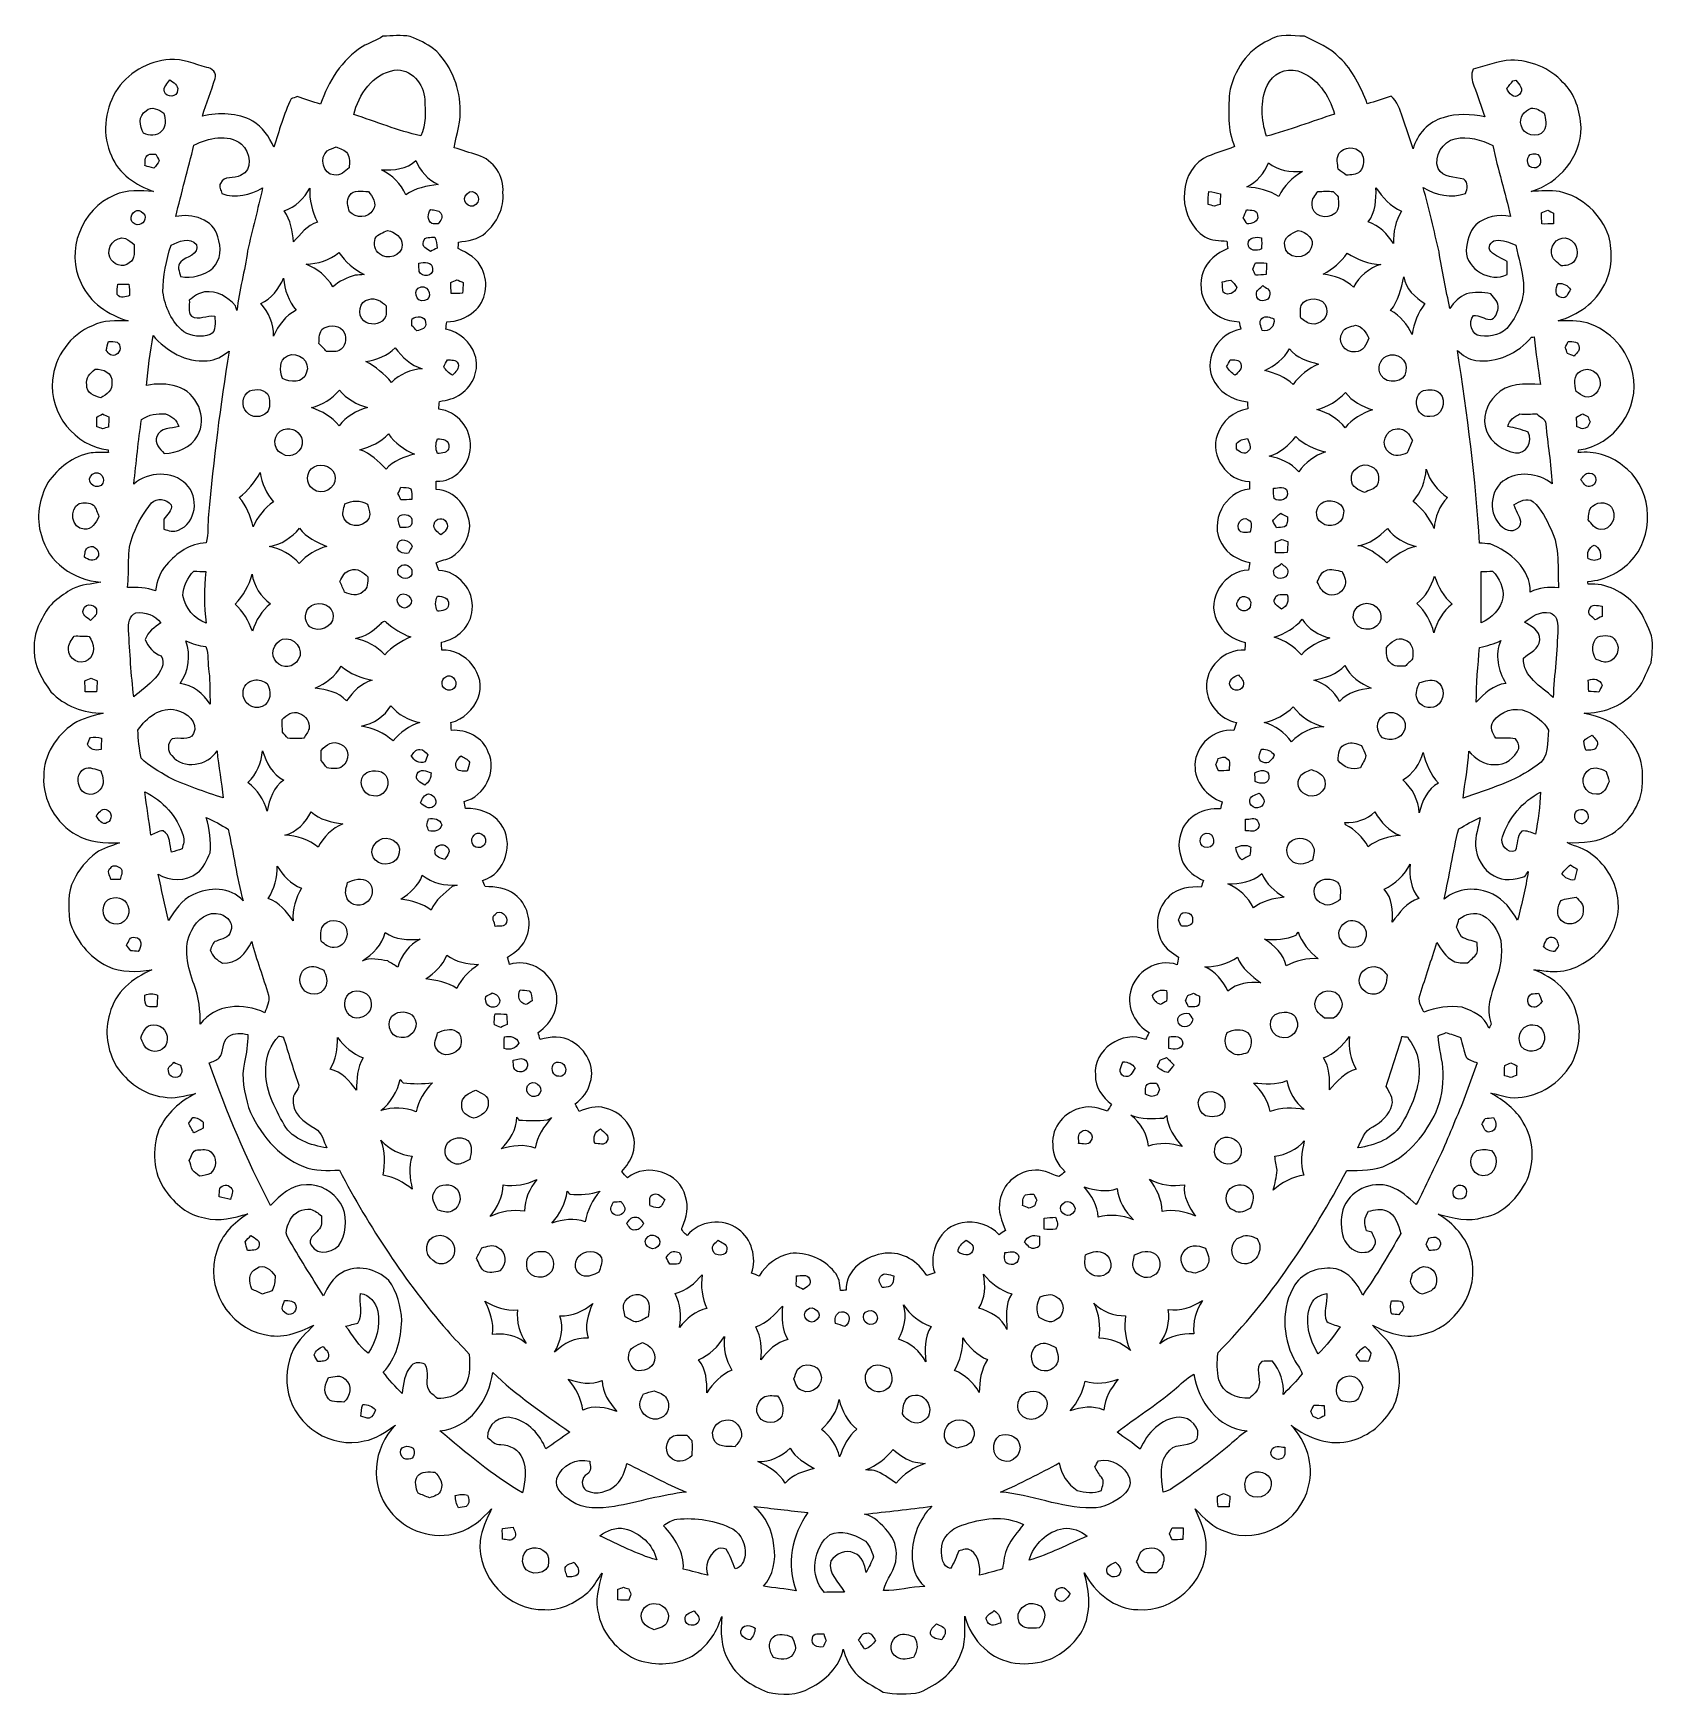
# Model space of a CAD drawing. Header units: centimetres. Extents: x -12.3 to 12.4, y -12.7 to 12.7.
import ezdxf

# ---------------------------------------------------------------- set-up
doc = ezdxf.new("R2010")
doc.units = ezdxf.units.CM
doc.header["$MEASUREMENT"] = 0
doc.layers.add('Camada 1', color=7, linetype='Continuous')

msp = doc.modelspace()

# ---------------------------------------------------------------- linework, layer by layer
at = {"layer": 'Camada 1', "color": 156}
for points, knots in [([(-7.01781, 12.60933), (-6.87951, 12.61815), (-6.73876, 12.63015), (-6.60118, 12.60756), (-6.60118, 12.60756), (-6.477, 12.55676), (-6.35316, 12.49962), (-6.24557, 12.41813), (-6.24557, 12.41813), (-5.99227, 12.19905), (-5.85893, 11.86568), (-5.84059, 11.53618), (-5.84059, 11.53618), (-5.82753, 11.32381), (-5.89526, 11.11919), (-5.93302, 10.91282), (-5.93302, 10.91282), (-5.81377, 10.87366), (-5.69312, 10.83768), (-5.57318, 10.79958), (-5.57318, 10.79958), (-5.33752, 10.72515), (-5.16361, 10.47962), (-5.19041, 10.2302), (-5.19041, 10.2302), (-5.16854, 9.99701), (-5.2853, 9.77018), (-5.45429, 9.61566), (-5.45429, 9.61566), (-5.56753, 9.51264), (-5.72416, 9.49466), (-5.86916, 9.4742), (-5.86916, 9.4742), (-5.86951, 9.44138), (-5.86987, 9.40858), (-5.86987, 9.37612), (-5.86987, 9.37612), (-5.72557, 9.30698), (-5.57001, 9.22266), (-5.50686, 9.06568), (-5.50686, 9.06568), (-5.40385, 8.85436), (-5.44512, 8.57002), (-5.63245, 8.41903), (-5.63245, 8.41903), (-5.74462, 8.31638), (-5.89597, 8.26593), (-6.04626, 8.26134), (-6.04626, 8.26134), (-6.05048, 8.22359), (-6.05472, 8.1862), (-6.05825, 8.14846), (-6.05825, 8.14846), (-5.85576, 8.10648), (-5.67901, 7.95655), (-5.61728, 7.75723), (-5.61728, 7.75723), (-5.5372, 7.54203), (-5.64585, 7.29014), (-5.82824, 7.16244), (-5.82824, 7.16244), (-5.92384, 7.09117), (-6.04307, 7.06861), (-6.15809, 7.04885), (-6.15809, 7.04885), (-6.16126, 7.0097), (-6.16444, 6.97018), (-6.16795, 6.93067), (-6.16795, 6.93067), (-5.88751, 6.90667), (-5.66454, 6.62939), (-5.68678, 6.35212), (-5.68678, 6.35212), (-5.69029, 6.08541), (-5.92561, 5.81377), (-6.20572, 5.836), (-6.20572, 5.836), (-6.20606, 5.79366), (-6.20572, 5.75168), (-6.20572, 5.709), (-6.20572, 5.709), (-5.9196, 5.69701), (-5.70793, 5.42466), (-5.69701, 5.15196), (-5.69701, 5.15196), (-5.69701, 4.95793), (-5.81589, 4.78048), (-5.97429, 4.67571), (-5.97429, 4.67571), (-6.04801, 4.63868), (-6.13409, 4.63267), (-6.20535, 4.59069), (-6.20535, 4.59069), (-6.19441, 4.55153), (-6.18031, 4.51309), (-6.1662, 4.47462), (-6.1662, 4.47462), (-5.87021, 4.46792), (-5.62468, 4.16913), (-5.6575, 3.87809), (-5.6575, 3.87809), (-5.67443, 3.62902), (-5.8861, 3.42618), (-6.12598, 3.38278), (-6.12598, 3.38278), (-6.12493, 3.34186), (-6.12352, 3.30059), (-6.12245, 3.25931), (-6.12245, 3.25931), (-5.75944, 3.284), (-5.42854, 2.88325), (-5.56577, 2.53505), (-5.56577, 2.53505), (-5.63633, 2.35725), (-5.7972, 2.21085), (-5.98204, 2.1583), (-5.98204, 2.1583), (-5.98028, 2.11912), (-5.97782, 2.07963), (-5.9757, 2.04011), (-5.9757, 2.04011), (-5.74392, 2.05493), (-5.49556, 1.93569), (-5.41301, 1.7085), (-5.41301, 1.7085), (-5.27543, 1.41181), (-5.46805, 1.03645), (-5.78131, 0.95673), (-5.78131, 0.95673), (-5.77391, 0.92145), (-5.7665, 0.88547), (-5.75909, 0.84983), (-5.75909, 0.84983), (-5.56083, 0.85407), (-5.34846, 0.78951), (-5.22746, 0.62371), (-5.22746, 0.62371), (-5.01156, 0.33584), (-5.14349, -0.14464), (-5.50157, -0.24553), (-5.50157, -0.24553), (-5.49168, -0.26882), (-5.47158, -0.31537), (-5.46169, -0.33867), (-5.46169, -0.33867), (-5.30542, -0.34325), (-5.13679, -0.3556), (-5.01015, -0.45931), (-5.01015, -0.45931), (-4.81858, -0.60077), (-4.74274, -0.87207), (-4.82458, -1.09431), (-4.82458, -1.09431), (-4.86938, -1.23966), (-4.99638, -1.33667), (-5.11951, -1.41464), (-5.11951, -1.41464), (-5.10962, -1.45167), (-5.09975, -1.48907), (-5.08952, -1.52646), (-5.08952, -1.52646), (-4.81507, -1.43087), (-4.50461, -1.60479), (-4.40513, -1.86937), (-4.40513, -1.86937), (-4.29682, -2.1209), (-4.43159, -2.42076), (-4.65596, -2.55905), (-4.65596, -2.55905), (-4.64502, -2.59467), (-4.63408, -2.63065), (-4.6228, -2.66664), (-4.6228, -2.66664), (-4.46546, -2.6229), (-4.2859, -2.60772), (-4.1416, -2.6984), (-4.1416, -2.6984), (-3.92818, -2.81445), (-3.77966, -3.08186), (-3.8615, -3.32246), (-3.8615, -3.32246), (-3.89183, -3.4551), (-3.97898, -3.5687), (-4.08939, -3.6463), (-4.08939, -3.6463), (-4.06964, -3.68477), (-4.04953, -3.72321), (-4.02978, -3.76202), (-4.02978, -3.76202), (-3.90384, -3.71615), (-3.76731, -3.66572), (-3.63361, -3.71228), (-3.63361, -3.71228), (-3.33304, -3.76872), (-3.11043, -4.11373), (-3.2131, -4.40867), (-3.2131, -4.40867), (-3.23956, -4.51379), (-3.31435, -4.59527), (-3.37925, -4.67854), (-3.37925, -4.67854), (-3.35068, -4.71028), (-3.32176, -4.74274), (-3.29318, -4.77555), (-3.29318, -4.77555), (-3.0046, -4.53178), (-2.49061, -4.68877), (-2.40875, -5.06165), (-2.40875, -5.06165), (-2.3562, -5.21441), (-2.39959, -5.37316), (-2.45392, -5.5185), (-2.45392, -5.5185), (-2.49202, -5.58129), (-2.41899, -5.6134), (-2.38337, -5.65291), (-2.38337, -5.65291), (-2.20239, -5.42149), (-1.83938, -5.38373), (-1.60548, -5.55625), (-1.60548, -5.55625), (-1.4037, -5.70335), (-1.31833, -5.98981), (-1.40229, -6.22477), (-1.40229, -6.22477), (-1.37337, -6.23569), (-1.31514, -6.25792), (-1.28588, -6.26886), (-1.28588, -6.26886), (-1.18426, -6.09599), (-1.01318, -5.96652), (-0.81597, -5.92525), (-0.81597, -5.92525), (-0.56373, -5.89915), (-0.2981, -6.00674), (-0.14076, -6.20818), (-0.14076, -6.20818), (-0.06843, -6.2819), (-0.05891, -6.39022), (-0.04797, -6.48828), (-0.04797, -6.48828), (-0.02645, -6.48757), (0.01658, -6.48687), (0.0381, -6.48652), (0.0381, -6.48652), (0.02433, -6.16691), (0.34642, -5.95417), (0.63253, -5.92278), (0.63253, -5.92278), (0.89076, -5.89173), (1.13629, -6.04697), (1.26576, -6.26356), (1.26576, -6.26356), (1.30562, -6.2491), (1.34549, -6.235), (1.38606, -6.22158), (1.38606, -6.22158), (1.2774, -5.91431), (1.47038, -5.51039), (1.80516, -5.45923), (1.80516, -5.45923), (2.00589, -5.41937), (2.22744, -5.48745), (2.36607, -5.6395), (2.36607, -5.6395), (2.39923, -5.61869), (2.4324, -5.59788), (2.46627, -5.57776), (2.46627, -5.57776), (2.407, -5.43312), (2.34314, -5.27826), (2.37983, -5.11915), (2.37983, -5.11915), (2.41547, -4.88068), (2.62784, -4.69053), (2.86456, -4.6616), (2.86456, -4.6616), (3.01096, -4.62986), (3.1443, -4.70992), (3.278, -4.75438), (3.278, -4.75438), (3.31116, -4.7318), (3.34081, -4.70534), (3.37219, -4.68066), (3.37219, -4.68066), (3.25895, -4.57446), (3.17394, -4.42841), (3.18452, -4.26861), (3.18452, -4.26861), (3.15841, -4.0019), (3.37431, -3.7532), (3.6322, -3.70804), (3.6322, -3.70804), (3.76202, -3.66923), (3.89325, -3.71897), (4.01672, -3.75742), (4.01672, -3.75742), (4.03189, -3.73133), (4.06259, -3.67946), (4.07811, -3.65337), (4.07811, -3.65337), (3.94229, -3.54436), (3.82905, -3.39266), (3.83363, -3.21062), (3.83363, -3.21062), (3.79411, -2.82397), (4.24602, -2.51777), (4.59775, -2.6677), (4.59775, -2.6677), (4.61468, -2.63243), (4.63267, -2.59749), (4.6503, -2.56258), (4.6503, -2.56258), (4.44183, -2.43769), (4.30671, -2.18227), (4.36703, -1.93993), (4.36703, -1.93993), (4.43511, -1.63583), (4.77767, -1.41746), (5.07929, -1.52964), (5.07929, -1.52964), (5.0874, -1.49119), (5.09481, -1.45274), (5.1008, -1.41427), (5.1008, -1.41427), (5.01049, -1.34408), (4.89795, -1.2901), (4.84752, -1.18075), (4.84752, -1.18075), (4.71981, -0.95708), (4.77131, -0.65088), (4.96393, -0.48048), (4.96393, -0.48048), (5.09481, -0.36653), (5.27685, -0.3309), (5.44617, -0.34712), (5.44617, -0.34712), (5.45641, -0.31362), (5.46698, -0.2801), (5.47792, -0.24694), (5.47792, -0.24694), (5.35657, -0.18661), (5.23699, -0.10617), (5.17172, 0.01622), (5.17172, 0.01622), (5.11281, 0.15628), (5.0807, 0.31608), (5.13362, 0.46319), (5.13362, 0.46319), (5.19852, 0.72143), (5.48534, 0.86959), (5.73829, 0.84384), (5.73829, 0.84384), (5.7471, 0.88018), (5.75592, 0.91617), (5.76545, 0.95215), (5.76545, 0.95215), (5.53013, 1.03328), (5.34, 1.25764), (5.35057, 1.51448), (5.35057, 1.51448), (5.35869, 1.81539), (5.64091, 2.07044), (5.94323, 2.03975), (5.94323, 2.03975), (5.95558, 2.07963), (5.9683, 2.11878), (5.98134, 2.1583), (5.98134, 2.1583), (5.74075, 2.21368), (5.53402, 2.4278), (5.52696, 2.6804), (5.52696, 2.6804), (5.50087, 2.99507), (5.79861, 3.28048), (6.10975, 3.26143), (6.10975, 3.26143), (6.11187, 3.29952), (6.11399, 3.33762), (6.11645, 3.37572), (6.11645, 3.37572), (5.93619, 3.42688), (5.75802, 3.52777), (5.68466, 3.70981), (5.68466, 3.70981), (5.51427, 4.04318), (5.80248, 4.47392), (6.16795, 4.47815), (6.16795, 4.47815), (6.17254, 4.50778), (6.18136, 4.56671), (6.18559, 4.59634), (6.18559, 4.59634), (6.01345, 4.63373), (5.8427, 4.71981), (5.75839, 4.88209), (5.75839, 4.88209), (5.55659, 5.20347), (5.80354, 5.68642), (6.18031, 5.71076), (6.18031, 5.71076), (6.18031, 5.74111), (6.18031, 5.80178), (6.18067, 5.83211), (6.18067, 5.83211), (5.83812, 5.82858), (5.57176, 6.22652), (5.69136, 6.54368), (5.69136, 6.54368), (5.76121, 6.74441), (5.93972, 6.90738), (6.15421, 6.93384), (6.15421, 6.93384), (6.15314, 6.9617), (6.15032, 7.0171), (6.1489, 7.04497), (6.1489, 7.04497), (5.92137, 7.06542), (5.70089, 7.1942), (5.6141, 7.41257), (5.6141, 7.41257), (5.48252, 7.72688), (5.72206, 8.09695), (6.04801, 8.14881), (6.04801, 8.14881), (6.04166, 8.17738), (6.02862, 8.23382), (6.02226, 8.2624), (6.02226, 8.2624), (5.82858, 8.27016), (5.62892, 8.35413), (5.5252, 8.52416), (5.5252, 8.52416), (5.4317, 8.67092), (5.41406, 8.86106), (5.47546, 9.02299), (5.47546, 9.02299), (5.53366, 9.19302), (5.68924, 9.30839), (5.84904, 9.37648), (5.84904, 9.37648), (5.84446, 9.41458), (5.84022, 9.45268), (5.83671, 9.49078), (5.83671, 9.49078), (5.72311, 9.49571), (5.60387, 9.49818), (5.50226, 9.55498), (5.50226, 9.55498), (5.09939, 9.80686), (5.06906, 10.4909), (5.48075, 10.74949), (5.48075, 10.74949), (5.63068, 10.82745), (5.79825, 10.86484), (5.95488, 10.9287), (5.95488, 10.9287), (5.84234, 11.18517), (5.85893, 11.46986), (5.8755, 11.74255), (5.8755, 11.74255), (5.9376, 12.08158), (6.15032, 12.40542), (6.47206, 12.54724), (6.47206, 12.54724), (6.63363, 12.65555), (6.83577, 12.61604), (7.01852, 12.60933), (7.01852, 12.60933), (7.20514, 12.51479), (7.40657, 12.43753), (7.55402, 12.28195), (7.55402, 12.28195), (7.75794, 12.09357), (7.8733, 11.83569), (7.97524, 11.58309), (7.97524, 11.58309), (8.09695, 11.6152), (8.21725, 11.65401), (8.33649, 11.69528), (8.33649, 11.69528), (8.43879, 11.61944), (8.46912, 11.49244), (8.50969, 11.37884), (8.50969, 11.37884), (8.56438, 11.21798), (8.61659, 11.0564), (8.67339, 10.89625), (8.67339, 10.89625), (8.733, 11.11743), (8.90905, 11.30864), (9.13236, 11.37002), (9.13236, 11.37002), (9.33732, 11.43423), (9.5571, 11.42929), (9.76524, 11.38132), (9.76524, 11.38132), (9.7102, 11.53936), (9.65975, 11.69882), (9.59801, 11.85439), (9.59801, 11.85439), (9.56522, 11.93447), (9.55075, 12.02689), (9.58885, 12.10768), (9.58885, 12.10768), (9.77864, 12.15602), (9.96385, 12.23221), (10.16141, 12.24667), (10.16141, 12.24667), (10.45598, 12.24526), (10.75513, 12.1285), (10.95409, 11.9073), (10.95409, 11.9073), (11.14212, 11.73233), (11.22009, 11.4688), (11.23032, 11.21903), (11.23032, 11.21903), (11.23138, 10.76995), (10.89413, 10.37449), (10.47326, 10.24784), (10.47326, 10.24784), (10.61649, 10.25277), (10.76113, 10.26583), (10.904, 10.24395), (10.904, 10.24395), (11.2522, 10.16987), (11.53865, 9.89824), (11.65189, 9.5631), (11.65189, 9.5631), (11.71609, 9.3218), (11.70515, 9.05898), (11.59087, 8.8339), (11.59087, 8.8339), (11.45504, 8.55168), (11.18022, 8.36153), (10.8846, 8.27722), (10.8846, 8.27722), (11.03029, 8.27051), (11.18129, 8.29027), (11.32275, 8.2437), (11.32275, 8.2437), (11.6727, 8.13752), (11.94788, 7.83132), (12.02019, 7.47323), (12.02019, 7.47323), (12.13696, 6.94619), (11.7348, 6.37504), (11.19786, 6.31048), (11.19786, 6.31048), (11.19575, 6.30025), (11.19152, 6.28015), (11.18941, 6.26991), (11.18941, 6.26991), (11.42929, 6.29391), (11.6727, 6.22935), (11.86039, 6.07589), (11.86039, 6.07589), (12.29713, 5.76967), (12.36873, 5.09057), (12.04207, 4.67995), (12.04207, 4.67995), (11.86921, 4.46687), (11.6078, 4.32328), (11.33228, 4.30812), (11.33228, 4.30812), (11.33439, 4.29718), (11.33792, 4.27601), (11.34004, 4.26507), (11.34004, 4.26507), (11.61661, 4.29048), (11.87696, 4.14372), (12.05934, 3.94545), (12.05934, 3.94545), (12.16695, 3.82905), (12.2234, 3.6777), (12.28514, 3.53447), (12.28514, 3.53447), (12.3384, 3.3842), (12.31582, 3.22192), (12.29924, 3.06704), (12.29924, 3.06704), (12.21668, 2.91041), (12.16871, 2.72837), (12.03218, 2.60667), (12.03218, 2.60667), (11.8371, 2.40242), (11.55664, 2.30011), (11.27653, 2.30258), (11.27653, 2.30258), (11.43105, 2.25777), (11.59686, 2.22956), (11.72774, 2.12901), (11.72774, 2.12901), (11.98879, 1.94344), (12.19376, 1.63829), (12.16625, 1.30668), (12.16625, 1.30668), (12.18847, 0.96555), (11.97751, 0.65088), (11.70374, 0.46567), (11.70374, 0.46567), (11.49948, 0.33725), (11.25254, 0.32315), (11.01794, 0.33019), (11.01794, 0.33019), (11.14424, 0.2674), (11.291, 0.24411), (11.39859, 0.14676), (11.39859, 0.14676), (11.62332, -0.01975), (11.77183, -0.28256), (11.79724, -0.56127), (11.79724, -0.56127), (11.84168, -1.12394), (11.32662, -1.66475), (10.75972, -1.63371), (10.75972, -1.63371), (10.67681, -1.62172), (10.5939, -1.60901), (10.51065, -1.60584), (10.51065, -1.60584), (10.81156, -1.71555), (11.08816, -1.95155), (11.16365, -2.27329), (11.16365, -2.27329), (11.23702, -2.5093), (11.20985, -2.7693), (11.10862, -2.99295), (11.10862, -2.99295), (10.95903, -3.28682), (10.66058, -3.50307), (10.33215, -3.54295), (10.33215, -3.54295), (10.17128, -3.57998), (10.01323, -3.5172), (9.85838, -3.48297), (9.85838, -3.48297), (10.05099, -3.59621), (10.23972, -3.73274), (10.35156, -3.93206), (10.35156, -3.93206), (10.51277, -4.19028), (10.52405, -4.52578), (10.41188, -4.80484), (10.41188, -4.80484), (10.27465, -5.0673), (10.05416, -5.32553), (9.74653, -5.37457), (9.74653, -5.37457), (9.51688, -5.45465), (9.2784, -5.38232), (9.05298, -5.32589), (9.05298, -5.32589), (9.2897, -5.46734), (9.49395, -5.68395), (9.55392, -5.96018), (9.55392, -5.96018), (9.69892, -6.48334), (9.31827, -7.0746), (8.78451, -7.16385), (8.78451, -7.16385), (8.53052, -7.22453), (8.27899, -7.12998), (8.05461, -7.01852), (8.05461, -7.01852), (8.15622, -7.13846), (8.28745, -7.23547), (8.36295, -7.37622), (8.36295, -7.37622), (8.50123, -7.65739), (8.50194, -8.00099), (8.36188, -8.28145), (8.36188, -8.28145), (8.22113, -8.5111), (8.00559, -8.70691), (7.73852, -8.77147), (7.73852, -8.77147), (7.41574, -8.87024), (7.07248, -8.74289), (6.81743, -8.5418), (6.81743, -8.5418), (7.04708, -8.78557), (7.17091, -9.14082), (7.07918, -9.47103), (7.07918, -9.47103), (6.96453, -10.00371), (6.33341, -10.37307), (5.81942, -10.1607), (5.81942, -10.1607), (5.62609, -10.1025), (5.48815, -9.95327), (5.35233, -9.81392), (5.35233, -9.81392), (5.43382, -10.0023), (5.53544, -10.19352), (5.5199, -10.40623), (5.5199, -10.40623), (5.51744, -10.93576), (5.00768, -11.39437), (4.48168, -11.34886), (4.48168, -11.34886), (4.12679, -11.34426), (3.82905, -11.0885), (3.66501, -10.78971), (3.66501, -10.78971), (3.74791, -11.07722), (3.77613, -11.39859), (3.6329, -11.6727), (3.6329, -11.6727), (3.51895, -11.86249), (3.34503, -12.0149), (3.14325, -12.10522), (3.14325, -12.10522), (2.81199, -12.2234), (2.39747, -12.19763), (2.13818, -11.93799), (2.13818, -11.93799), (1.99178, -11.80889), (1.899, -11.6325), (1.84467, -11.44729), (1.84467, -11.44729), (1.8415, -11.65331), (1.86831, -11.87062), (1.76954, -12.06076), (1.76954, -12.06076), (1.66334, -12.32746), (1.41393, -12.49432), (1.16134, -12.60581), (1.16134, -12.60581), (0.97579, -12.64954), (0.78563, -12.63614), (0.59901, -12.60722), (0.59901, -12.60722), (0.45614, -12.51232), (0.29245, -12.44282), (0.17673, -12.31194), (0.17673, -12.31194), (0.07937, -12.21281), (0.03457, -12.0791), (-0.00916, -11.95069), (-0.00916, -11.95069), (-0.05891, -12.22162), (-0.27552, -12.42413), (-0.51328, -12.5423), (-0.51328, -12.5423), (-0.70555, -12.66048), (-0.94721, -12.64954), (-1.16063, -12.60581), (-1.16063, -12.60581), (-1.39876, -12.50843), (-1.64041, -12.36698), (-1.75365, -12.12461), (-1.75365, -12.12461), (-1.87466, -11.92106), (-1.87607, -11.6794), (-1.85454, -11.45117), (-1.85454, -11.45117), (-1.87113, -11.49103), (-1.88595, -11.53159), (-1.90005, -11.57286), (-1.90005, -11.57286), (-1.98861, -11.78453), (-2.14383, -11.9701), (-2.34809, -12.07805), (-2.34809, -12.07805), (-2.60738, -12.2054), (-2.91465, -12.19658), (-3.18206, -12.09993), (-3.18206, -12.09993), (-3.44134, -11.96233), (-3.67276, -11.7302), (-3.73133, -11.43316), (-3.73133, -11.43316), (-3.79906, -11.21903), (-3.72921, -11.00101), (-3.67841, -10.79217), (-3.67841, -10.79217), (-3.74368, -10.8772), (-3.79095, -10.97526), (-3.86396, -11.05429), (-3.86396, -11.05429), (-4.04812, -11.22856), (-4.29119, -11.36156), (-4.55153, -11.34957), (-4.55153, -11.34957), (-5.09834, -11.37002), (-5.59364, -10.84579), (-5.53507, -10.2997), (-5.53507, -10.2997), (-5.51921, -10.12647), (-5.4363, -9.97162), (-5.36539, -9.81638), (-5.36539, -9.81638), (-5.50862, -9.96738), (-5.66561, -10.1166), (-5.87269, -10.17305), (-5.87269, -10.17305), (-6.24311, -10.30427), (-6.67737, -10.14906), (-6.91373, -9.84284), (-6.91373, -9.84284), (-7.22841, -9.47137), (-7.16915, -8.87589), (-6.82907, -8.53934), (-6.82907, -8.53934), (-6.97723, -8.63706), (-7.12082, -8.75488), (-7.30284, -8.77958), (-7.30284, -8.77958), (-7.7978, -8.90693), (-8.34707, -8.55627), (-8.45431, -8.06062), (-8.45431, -8.06062), (-8.51605, -7.83519), (-8.47831, -7.59213), (-8.37917, -7.38363), (-8.37917, -7.38363), (-8.30615, -7.2383), (-8.17738, -7.13527), (-8.07049, -7.0164), (-8.07049, -7.0164), (-8.2998, -7.13422), (-8.5612, -7.22665), (-8.8205, -7.16033), (-8.8205, -7.16033), (-9.37118, -7.05731), (-9.74548, -6.41772), (-9.54792, -5.88926), (-9.54792, -5.88926), (-9.47772, -5.6402), (-9.28652, -5.45606), (-9.0745, -5.31988), (-9.0745, -5.31988), (-9.28616, -5.38232), (-9.5137, -5.44971), (-9.73384, -5.38339), (-9.73384, -5.38339), (-9.98643, -5.34704), (-10.1928, -5.16854), (-10.3325, -4.96393), (-10.3325, -4.96393), (-10.52794, -4.70076), (-10.53747, -4.33704), (-10.42987, -4.03718), (-10.42987, -4.03718), (-10.31451, -3.79906), (-10.11166, -3.6068), (-9.87424, -3.49179), (-9.87424, -3.49179), (-10.03652, -3.52071), (-10.20162, -3.57857), (-10.36742, -3.54117), (-10.36742, -3.54117), (-10.66164, -3.5066), (-10.91706, -3.31364), (-11.07898, -3.07233), (-11.07898, -3.07233), (-11.21692, -2.83279), (-11.26666, -2.53612), (-11.1767, -2.27083), (-11.1767, -2.27083), (-11.10226, -1.95192), (-10.82639, -1.72966), (-10.53853, -1.60513), (-10.53853, -1.60513), (-10.7643, -1.63829), (-11.00102, -1.65276), (-11.21375, -1.55151), (-11.21375, -1.55151), (-11.49173, -1.41181), (-11.7101, -1.15005), (-11.79124, -0.84912), (-11.79124, -0.84912), (-11.80465, -0.64628), (-11.82793, -0.42757), (-11.72703, -0.24165), (-11.72703, -0.24165), (-11.65542, -0.07584), (-11.52983, 0.05961), (-11.39048, 0.17073), (-11.39048, 0.17073), (-11.28289, 0.2494), (-11.15236, 0.27975), (-11.03065, 0.32773), (-11.03065, 0.32773), (-11.25325, 0.32737), (-11.4868, 0.33055), (-11.68505, 0.44732), (-11.68505, 0.44732), (-12.00043, 0.62123), (-12.20399, 0.97895), (-12.18458, 1.33984), (-12.18458, 1.33984), (-12.18741, 1.66334), (-11.99409, 1.96215), (-11.73021, 2.13747), (-11.73021, 2.13747), (-11.59368, 2.22532), (-11.43282, 2.25882), (-11.27901, 2.30433), (-11.27901, 2.30433), (-11.57499, 2.29622), (-11.87203, 2.41511), (-12.07664, 2.6289), (-12.07664, 2.6289), (-12.20363, 2.81164), (-12.33522, 3.01378), (-12.32993, 3.2452), (-12.32993, 3.2452), (-12.34439, 3.42123), (-12.29994, 3.59516), (-12.20752, 3.74473), (-12.20752, 3.74473), (-12.12003, 3.9504), (-11.93553, 4.09115), (-11.74396, 4.19347), (-11.74396, 4.19347), (-11.61202, 4.26544), (-11.45857, 4.26366), (-11.31605, 4.29823), (-11.31605, 4.29823), (-11.72351, 4.32257), (-12.12144, 4.60375), (-12.21986, 5.00979), (-12.21986, 5.00979), (-12.31053, 5.27685), (-12.2502, 5.57142), (-12.12109, 5.81483), (-12.12109, 5.81483), (-11.96305, 6.0332), (-11.73656, 6.22053), (-11.46351, 6.26426), (-11.46351, 6.26426), (-11.37602, 6.27308), (-11.28818, 6.27062), (-11.20034, 6.27062), (-11.20034, 6.27062), (-11.2014, 6.28085), (-11.20352, 6.30132), (-11.20422, 6.31155), (-11.20422, 6.31155), (-11.70798, 6.36551), (-12.10556, 6.8721), (-12.05194, 7.3734), (-12.05194, 7.3734), (-12.0142, 7.73007), (-11.78171, 8.06731), (-11.44375, 8.20137), (-11.44375, 8.20137), (-11.27513, 8.29063), (-11.08145, 8.27722), (-10.89694, 8.27475), (-10.89694, 8.27475), (-11.19751, 8.36612), (-11.48397, 8.55274), (-11.61344, 8.84977), (-11.61344, 8.84977), (-11.86391, 9.33309), (-11.60638, 9.98431), (-11.10826, 10.18962), (-11.10826, 10.18962), (-10.92165, 10.27888), (-10.71068, 10.25736), (-10.51101, 10.24536), (-10.51101, 10.24536), (-10.78053, 10.3385), (-11.04159, 10.51454), (-11.15236, 10.78759), (-11.15236, 10.78759), (-11.29911, 11.09627), (-11.26066, 11.46986), (-11.09309, 11.76231), (-11.09309, 11.76231), (-10.9167, 12.04841), (-10.59708, 12.23327), (-10.26336, 12.25796), (-10.26336, 12.25796), (-10.06722, 12.26961), (-9.88553, 12.18247), (-9.69926, 12.13555), (-9.69926, 12.13555), (-9.62095, 12.12567), (-9.54405, 12.047), (-9.57262, 11.96445), (-9.57262, 11.96445), (-9.63471, 11.77395), (-9.71126, 11.58804), (-9.76736, 11.39542), (-9.76736, 11.39542), (-9.51264, 11.45363), (-9.23501, 11.4441), (-9.00076, 11.31851), (-9.00076, 11.31851), (-8.85154, 11.22715), (-8.75136, 11.07686), (-8.67939, 10.92094), (-8.67939, 10.92094), (-8.60143, 11.16999), (-8.52734, 11.42188), (-8.41587, 11.65824), (-8.41587, 11.65824), (-8.39293, 11.66636), (-8.34777, 11.68223), (-8.32485, 11.69034), (-8.32485, 11.69034), (-8.20632, 11.65083), (-8.08707, 11.61202), (-7.96748, 11.57498), (-7.96748, 11.57498), (-7.84895, 11.92106), (-7.6454, 12.2502), (-7.33248, 12.45093), (-7.33248, 12.45093), (-7.23053, 12.5095), (-7.11729, 12.54583), (-7.01781, 12.60933)], [0, 0, 0, 0, 0.00392157, 0.00392157, 0.00392157, 0.00392157, 0.00784314, 0.00784314, 0.00784314, 0.00784314, 0.01176471, 0.01176471, 0.01176471, 0.01176471, 0.01568627, 0.01568627, 0.01568627, 0.01568627, 0.01960784, 0.01960784, 0.01960784, 0.01960784, 0.02352941, 0.02352941, 0.02352941, 0.02352941, 0.02745098, 0.02745098, 0.02745098, 0.02745098, 0.03137255, 0.03137255, 0.03137255, 0.03137255, 0.03529412, 0.03529412, 0.03529412, 0.03529412, 0.03921569, 0.03921569, 0.03921569, 0.03921569, 0.04313725, 0.04313725, 0.04313725, 0.04313725, 0.04705882, 0.04705882, 0.04705882, 0.04705882, 0.05098039, 0.05098039, 0.05098039, 0.05098039, 0.05490196, 0.05490196, 0.05490196, 0.05490196, 0.05882353, 0.05882353, 0.05882353, 0.05882353, 0.0627451, 0.0627451, 0.0627451, 0.0627451, 0.06666667, 0.06666667, 0.06666667, 0.06666667, 0.07058824, 0.07058824, 0.07058824, 0.07058824, 0.0745098, 0.0745098, 0.0745098, 0.0745098, 0.07843137, 0.07843137, 0.07843137, 0.07843137, 0.08235294, 0.08235294, 0.08235294, 0.08235294, 0.08627451, 0.08627451, 0.08627451, 0.08627451, 0.09019608, 0.09019608, 0.09019608, 0.09019608, 0.09411765, 0.09411765, 0.09411765, 0.09411765, 0.09803922, 0.09803922, 0.09803922, 0.09803922, 0.10196078, 0.10196078, 0.10196078, 0.10196078, 0.10588235, 0.10588235, 0.10588235, 0.10588235, 0.10980392, 0.10980392, 0.10980392, 0.10980392, 0.11372549, 0.11372549, 0.11372549, 0.11372549, 0.11764706, 0.11764706, 0.11764706, 0.11764706, 0.12156863, 0.12156863, 0.12156863, 0.12156863, 0.1254902, 0.1254902, 0.1254902, 0.1254902, 0.12941176, 0.12941176, 0.12941176, 0.12941176, 0.13333333, 0.13333333, 0.13333333, 0.13333333, 0.1372549, 0.1372549, 0.1372549, 0.1372549, 0.14117647, 0.14117647, 0.14117647, 0.14117647, 0.14509804, 0.14509804, 0.14509804, 0.14509804, 0.14901961, 0.14901961, 0.14901961, 0.14901961, 0.15294118, 0.15294118, 0.15294118, 0.15294118, 0.15686275, 0.15686275, 0.15686275, 0.15686275, 0.16078431, 0.16078431, 0.16078431, 0.16078431, 0.16470588, 0.16470588, 0.16470588, 0.16470588, 0.16862745, 0.16862745, 0.16862745, 0.16862745, 0.17254902, 0.17254902, 0.17254902, 0.17254902, 0.17647059, 0.17647059, 0.17647059, 0.17647059, 0.18039216, 0.18039216, 0.18039216, 0.18039216, 0.18431373, 0.18431373, 0.18431373, 0.18431373, 0.18823529, 0.18823529, 0.18823529, 0.18823529, 0.19215686, 0.19215686, 0.19215686, 0.19215686, 0.19607843, 0.19607843, 0.19607843, 0.19607843, 0.2, 0.2, 0.2, 0.2, 0.20392157, 0.20392157, 0.20392157, 0.20392157, 0.20784314, 0.20784314, 0.20784314, 0.20784314, 0.21176471, 0.21176471, 0.21176471, 0.21176471, 0.21568627, 0.21568627, 0.21568627, 0.21568627, 0.21960784, 0.21960784, 0.21960784, 0.21960784, 0.22352941, 0.22352941, 0.22352941, 0.22352941, 0.22745098, 0.22745098, 0.22745098, 0.22745098, 0.23137255, 0.23137255, 0.23137255, 0.23137255, 0.23529412, 0.23529412, 0.23529412, 0.23529412, 0.23921569, 0.23921569, 0.23921569, 0.23921569, 0.24313725, 0.24313725, 0.24313725, 0.24313725, 0.24705882, 0.24705882, 0.24705882, 0.24705882, 0.25098039, 0.25098039, 0.25098039, 0.25098039, 0.25490196, 0.25490196, 0.25490196, 0.25490196, 0.25882353, 0.25882353, 0.25882353, 0.25882353, 0.2627451, 0.2627451, 0.2627451, 0.2627451, 0.26666667, 0.26666667, 0.26666667, 0.26666667, 0.27058824, 0.27058824, 0.27058824, 0.27058824, 0.2745098, 0.2745098, 0.2745098, 0.2745098, 0.27843137, 0.27843137, 0.27843137, 0.27843137, 0.28235294, 0.28235294, 0.28235294, 0.28235294, 0.28627451, 0.28627451, 0.28627451, 0.28627451, 0.29019608, 0.29019608, 0.29019608, 0.29019608, 0.29411765, 0.29411765, 0.29411765, 0.29411765, 0.29803922, 0.29803922, 0.29803922, 0.29803922, 0.30196078, 0.30196078, 0.30196078, 0.30196078, 0.30588235, 0.30588235, 0.30588235, 0.30588235, 0.30980392, 0.30980392, 0.30980392, 0.30980392, 0.31372549, 0.31372549, 0.31372549, 0.31372549, 0.31764706, 0.31764706, 0.31764706, 0.31764706, 0.32156863, 0.32156863, 0.32156863, 0.32156863, 0.3254902, 0.3254902, 0.3254902, 0.3254902, 0.32941176, 0.32941176, 0.32941176, 0.32941176, 0.33333333, 0.33333333, 0.33333333, 0.33333333, 0.3372549, 0.3372549, 0.3372549, 0.3372549, 0.34117647, 0.34117647, 0.34117647, 0.34117647, 0.34509804, 0.34509804, 0.34509804, 0.34509804, 0.34901961, 0.34901961, 0.34901961, 0.34901961, 0.35294118, 0.35294118, 0.35294118, 0.35294118, 0.35686275, 0.35686275, 0.35686275, 0.35686275, 0.36078431, 0.36078431, 0.36078431, 0.36078431, 0.36470588, 0.36470588, 0.36470588, 0.36470588, 0.36862745, 0.36862745, 0.36862745, 0.36862745, 0.37254902, 0.37254902, 0.37254902, 0.37254902, 0.37647059, 0.37647059, 0.37647059, 0.37647059, 0.38039216, 0.38039216, 0.38039216, 0.38039216, 0.38431373, 0.38431373, 0.38431373, 0.38431373, 0.38823529, 0.38823529, 0.38823529, 0.38823529, 0.39215686, 0.39215686, 0.39215686, 0.39215686, 0.39607843, 0.39607843, 0.39607843, 0.39607843, 0.4, 0.4, 0.4, 0.4, 0.40392157, 0.40392157, 0.40392157, 0.40392157, 0.40784314, 0.40784314, 0.40784314, 0.40784314, 0.41176471, 0.41176471, 0.41176471, 0.41176471, 0.41568627, 0.41568627, 0.41568627, 0.41568627, 0.41960784, 0.41960784, 0.41960784, 0.41960784, 0.42352941, 0.42352941, 0.42352941, 0.42352941, 0.42745098, 0.42745098, 0.42745098, 0.42745098, 0.43137255, 0.43137255, 0.43137255, 0.43137255, 0.43529412, 0.43529412, 0.43529412, 0.43529412, 0.43921569, 0.43921569, 0.43921569, 0.43921569, 0.44313725, 0.44313725, 0.44313725, 0.44313725, 0.44705882, 0.44705882, 0.44705882, 0.44705882, 0.45098039, 0.45098039, 0.45098039, 0.45098039, 0.45490196, 0.45490196, 0.45490196, 0.45490196, 0.45882353, 0.45882353, 0.45882353, 0.45882353, 0.4627451, 0.4627451, 0.4627451, 0.4627451, 0.46666667, 0.46666667, 0.46666667, 0.46666667, 0.47058824, 0.47058824, 0.47058824, 0.47058824, 0.4745098, 0.4745098, 0.4745098, 0.4745098, 0.47843137, 0.47843137, 0.47843137, 0.47843137, 0.48235294, 0.48235294, 0.48235294, 0.48235294, 0.48627451, 0.48627451, 0.48627451, 0.48627451, 0.49019608, 0.49019608, 0.49019608, 0.49019608, 0.49411765, 0.49411765, 0.49411765, 0.49411765, 0.49803922, 0.49803922, 0.49803922, 0.49803922, 0.50196078, 0.50196078, 0.50196078, 0.50196078, 0.50588235, 0.50588235, 0.50588235, 0.50588235, 0.50980392, 0.50980392, 0.50980392, 0.50980392, 0.51372549, 0.51372549, 0.51372549, 0.51372549, 0.51764706, 0.51764706, 0.51764706, 0.51764706, 0.52156863, 0.52156863, 0.52156863, 0.52156863, 0.5254902, 0.5254902, 0.5254902, 0.5254902, 0.52941176, 0.52941176, 0.52941176, 0.52941176, 0.53333333, 0.53333333, 0.53333333, 0.53333333, 0.5372549, 0.5372549, 0.5372549, 0.5372549, 0.54117647, 0.54117647, 0.54117647, 0.54117647, 0.54509804, 0.54509804, 0.54509804, 0.54509804, 0.54901961, 0.54901961, 0.54901961, 0.54901961, 0.55294118, 0.55294118, 0.55294118, 0.55294118, 0.55686275, 0.55686275, 0.55686275, 0.55686275, 0.56078431, 0.56078431, 0.56078431, 0.56078431, 0.56470588, 0.56470588, 0.56470588, 0.56470588, 0.56862745, 0.56862745, 0.56862745, 0.56862745, 0.57254902, 0.57254902, 0.57254902, 0.57254902, 0.57647059, 0.57647059, 0.57647059, 0.57647059, 0.58039216, 0.58039216, 0.58039216, 0.58039216, 0.58431373, 0.58431373, 0.58431373, 0.58431373, 0.58823529, 0.58823529, 0.58823529, 0.58823529, 0.59215686, 0.59215686, 0.59215686, 0.59215686, 0.59607843, 0.59607843, 0.59607843, 0.59607843, 0.6, 0.6, 0.6, 0.6, 0.60392157, 0.60392157, 0.60392157, 0.60392157, 0.60784314, 0.60784314, 0.60784314, 0.60784314, 0.61176471, 0.61176471, 0.61176471, 0.61176471, 0.61568627, 0.61568627, 0.61568627, 0.61568627, 0.61960784, 0.61960784, 0.61960784, 0.61960784, 0.62352941, 0.62352941, 0.62352941, 0.62352941, 0.62745098, 0.62745098, 0.62745098, 0.62745098, 0.63137255, 0.63137255, 0.63137255, 0.63137255, 0.63529412, 0.63529412, 0.63529412, 0.63529412, 0.63921569, 0.63921569, 0.63921569, 0.63921569, 0.64313725, 0.64313725, 0.64313725, 0.64313725, 0.64705882, 0.64705882, 0.64705882, 0.64705882, 0.65098039, 0.65098039, 0.65098039, 0.65098039, 0.65490196, 0.65490196, 0.65490196, 0.65490196, 0.65882353, 0.65882353, 0.65882353, 0.65882353, 0.6627451, 0.6627451, 0.6627451, 0.6627451, 0.66666667, 0.66666667, 0.66666667, 0.66666667, 0.67058824, 0.67058824, 0.67058824, 0.67058824, 0.6745098, 0.6745098, 0.6745098, 0.6745098, 0.67843137, 0.67843137, 0.67843137, 0.67843137, 0.68235294, 0.68235294, 0.68235294, 0.68235294, 0.68627451, 0.68627451, 0.68627451, 0.68627451, 0.69019608, 0.69019608, 0.69019608, 0.69019608, 0.69411765, 0.69411765, 0.69411765, 0.69411765, 0.69803922, 0.69803922, 0.69803922, 0.69803922, 0.70196078, 0.70196078, 0.70196078, 0.70196078, 0.70588235, 0.70588235, 0.70588235, 0.70588235, 0.70980392, 0.70980392, 0.70980392, 0.70980392, 0.71372549, 0.71372549, 0.71372549, 0.71372549, 0.71764706, 0.71764706, 0.71764706, 0.71764706, 0.72156863, 0.72156863, 0.72156863, 0.72156863, 0.7254902, 0.7254902, 0.7254902, 0.7254902, 0.72941176, 0.72941176, 0.72941176, 0.72941176, 0.73333333, 0.73333333, 0.73333333, 0.73333333, 0.7372549, 0.7372549, 0.7372549, 0.7372549, 0.74117647, 0.74117647, 0.74117647, 0.74117647, 0.74509804, 0.74509804, 0.74509804, 0.74509804, 0.74901961, 0.74901961, 0.74901961, 0.74901961, 0.75294118, 0.75294118, 0.75294118, 0.75294118, 0.75686275, 0.75686275, 0.75686275, 0.75686275, 0.76078431, 0.76078431, 0.76078431, 0.76078431, 0.76470588, 0.76470588, 0.76470588, 0.76470588, 0.76862745, 0.76862745, 0.76862745, 0.76862745, 0.77254902, 0.77254902, 0.77254902, 0.77254902, 0.77647059, 0.77647059, 0.77647059, 0.77647059, 0.78039216, 0.78039216, 0.78039216, 0.78039216, 0.78431373, 0.78431373, 0.78431373, 0.78431373, 0.78823529, 0.78823529, 0.78823529, 0.78823529, 0.79215686, 0.79215686, 0.79215686, 0.79215686, 0.79607843, 0.79607843, 0.79607843, 0.79607843, 0.8, 0.8, 0.8, 0.8, 0.80392157, 0.80392157, 0.80392157, 0.80392157, 0.80784314, 0.80784314, 0.80784314, 0.80784314, 0.81176471, 0.81176471, 0.81176471, 0.81176471, 0.81568627, 0.81568627, 0.81568627, 0.81568627, 0.81960784, 0.81960784, 0.81960784, 0.81960784, 0.82352941, 0.82352941, 0.82352941, 0.82352941, 0.82745098, 0.82745098, 0.82745098, 0.82745098, 0.83137255, 0.83137255, 0.83137255, 0.83137255, 0.83529412, 0.83529412, 0.83529412, 0.83529412, 0.83921569, 0.83921569, 0.83921569, 0.83921569, 0.84313725, 0.84313725, 0.84313725, 0.84313725, 0.84705882, 0.84705882, 0.84705882, 0.84705882, 0.85098039, 0.85098039, 0.85098039, 0.85098039, 0.85490196, 0.85490196, 0.85490196, 0.85490196, 0.85882353, 0.85882353, 0.85882353, 0.85882353, 0.8627451, 0.8627451, 0.8627451, 0.8627451, 0.86666667, 0.86666667, 0.86666667, 0.86666667, 0.87058824, 0.87058824, 0.87058824, 0.87058824, 0.8745098, 0.8745098, 0.8745098, 0.8745098, 0.87843137, 0.87843137, 0.87843137, 0.87843137, 0.88235294, 0.88235294, 0.88235294, 0.88235294, 0.88627451, 0.88627451, 0.88627451, 0.88627451, 0.89019608, 0.89019608, 0.89019608, 0.89019608, 0.89411765, 0.89411765, 0.89411765, 0.89411765, 0.89803922, 0.89803922, 0.89803922, 0.89803922, 0.90196078, 0.90196078, 0.90196078, 0.90196078, 0.90588235, 0.90588235, 0.90588235, 0.90588235, 0.90980392, 0.90980392, 0.90980392, 0.90980392, 0.91372549, 0.91372549, 0.91372549, 0.91372549, 0.91764706, 0.91764706, 0.91764706, 0.91764706, 0.92156863, 0.92156863, 0.92156863, 0.92156863, 0.9254902, 0.9254902, 0.9254902, 0.9254902, 0.92941176, 0.92941176, 0.92941176, 0.92941176, 0.93333333, 0.93333333, 0.93333333, 0.93333333, 0.9372549, 0.9372549, 0.9372549, 0.9372549, 0.94117647, 0.94117647, 0.94117647, 0.94117647, 0.94509804, 0.94509804, 0.94509804, 0.94509804, 0.94901961, 0.94901961, 0.94901961, 0.94901961, 0.95294118, 0.95294118, 0.95294118, 0.95294118, 0.95686275, 0.95686275, 0.95686275, 0.95686275, 0.96078431, 0.96078431, 0.96078431, 0.96078431, 0.96470588, 0.96470588, 0.96470588, 0.96470588, 0.96862745, 0.96862745, 0.96862745, 0.96862745, 0.97254902, 0.97254902, 0.97254902, 0.97254902, 0.97647059, 0.97647059, 0.97647059, 0.97647059, 0.98039216, 0.98039216, 0.98039216, 0.98039216, 0.98431373, 0.98431373, 0.98431373, 0.98431373, 0.98823529, 0.98823529, 0.98823529, 0.98823529, 0.99215686, 0.99215686, 0.99215686, 0.99215686, 1, 1, 1, 1]), ([(-10.263, 11.94822), (-10.263, 11.94822), (-10.263, 11.94822), (-10.263, 11.94822), (-10.263, 11.94822), (-10.29476, 11.89037), (-10.37237, 11.83852), (-10.34661, 11.76443), (-10.34661, 11.76443), (-10.31733, 11.66529), (-10.14764, 11.68082), (-10.14589, 11.78771), (-10.14589, 11.78771), (-10.12754, 11.86673), (-10.21538, 11.90307), (-10.263, 11.94822)], [0, 0, 0, 0, 0.2, 0.2, 0.2, 0.2, 0.4, 0.4, 0.4, 0.4, 0.6, 0.6, 0.6, 0.6, 1, 1, 1, 1]), ([(-7.46159, 11.41694), (-7.46159, 11.41694), (-7.46159, 11.41694), (-7.46159, 11.41694), (-7.46159, 11.41694), (-7.12152, 11.309), (-6.79026, 11.17211), (-6.44207, 11.09132), (-6.44207, 11.09132), (-6.35246, 11.26243), (-6.37857, 11.45893), (-6.38033, 11.64449), (-6.38033, 11.64449), (-6.39197, 11.87873), (-6.59095, 12.13202), (-6.8453, 12.09216), (-6.8453, 12.09216), (-7.17091, 12.03606), (-7.39281, 11.72245), (-7.46159, 11.41694)], [0, 0, 0, 0, 0.16666667, 0.16666667, 0.16666667, 0.16666667, 0.33333333, 0.33333333, 0.33333333, 0.33333333, 0.5, 0.5, 0.5, 0.5, 0.66666667, 0.66666667, 0.66666667, 0.66666667, 1, 1, 1, 1]), ([(6.45125, 11.85826), (6.45125, 11.85826), (6.45125, 11.85826), (6.45125, 11.85826), (6.45125, 11.85826), (6.33835, 11.61908), (6.36164, 11.3351), (6.43784, 11.08816), (6.43784, 11.08816), (6.78956, 11.18022), (7.12964, 11.31076), (7.47465, 11.42541), (7.47465, 11.42541), (7.39844, 11.7101), (7.20724, 11.98986), (6.91515, 12.08087), (6.91515, 12.08087), (6.73064, 12.13908), (6.52638, 12.03184), (6.45125, 11.85826)], [0, 0, 0, 0, 0.16666667, 0.16666667, 0.16666667, 0.16666667, 0.33333333, 0.33333333, 0.33333333, 0.33333333, 0.5, 0.5, 0.5, 0.5, 0.66666667, 0.66666667, 0.66666667, 0.66666667, 1, 1, 1, 1]), ([(10.1942, 11.92988), (10.1942, 11.92988), (10.1942, 11.92988), (10.1942, 11.92988), (10.1942, 11.92988), (10.16316, 11.89284), (10.13178, 11.8558), (10.10179, 11.81876), (10.10179, 11.81876), (10.12048, 11.7355), (10.21362, 11.6466), (10.29229, 11.72457), (10.29229, 11.72457), (10.3692, 11.79583), (10.28522, 11.87873), (10.23902, 11.93905), (10.23902, 11.93905), (10.22809, 11.93658), (10.2055, 11.932), (10.1942, 11.92988)], [0, 0, 0, 0, 0.16666667, 0.16666667, 0.16666667, 0.16666667, 0.33333333, 0.33333333, 0.33333333, 0.33333333, 0.5, 0.5, 0.5, 0.5, 0.66666667, 0.66666667, 0.66666667, 0.66666667, 1, 1, 1, 1]), ([(-10.6246, 11.47339), (-10.6246, 11.47339), (-10.6246, 11.47339), (-10.6246, 11.47339), (-10.6246, 11.47339), (-10.74842, 11.39895), (-10.72762, 11.24161), (-10.66588, 11.1333), (-10.66588, 11.1333), (-10.57592, 11.09027), (-10.46162, 11.0818), (-10.39001, 11.16329), (-10.39001, 11.16329), (-10.31169, 11.23561), (-10.33321, 11.34533), (-10.35296, 11.43705), (-10.35296, 11.43705), (-10.43022, 11.49208), (-10.54206, 11.55594), (-10.6246, 11.47339)], [0, 0, 0, 0, 0.16666667, 0.16666667, 0.16666667, 0.16666667, 0.33333333, 0.33333333, 0.33333333, 0.33333333, 0.5, 0.5, 0.5, 0.5, 0.66666667, 0.66666667, 0.66666667, 0.66666667, 1, 1, 1, 1]), ([(10.31945, 11.25431), (10.31945, 11.25431), (10.31945, 11.25431), (10.31945, 11.25431), (10.31945, 11.25431), (10.34345, 11.1012), (10.57344, 11.04511), (10.66446, 11.16999), (10.66446, 11.16999), (10.71703, 11.25255), (10.68775, 11.34991), (10.67152, 11.43846), (10.67152, 11.43846), (10.60872, 11.47374), (10.54698, 11.5263), (10.46973, 11.51361), (10.46973, 11.51361), (10.36849, 11.47586), (10.27782, 11.36685), (10.31945, 11.25431)], [0, 0, 0, 0, 0.16666667, 0.16666667, 0.16666667, 0.16666667, 0.33333333, 0.33333333, 0.33333333, 0.33333333, 0.5, 0.5, 0.5, 0.5, 0.66666667, 0.66666667, 0.66666667, 0.66666667, 1, 1, 1, 1]), ([(-9.89647, 10.95162), (-9.89647, 10.95162), (-9.89647, 10.95162), (-9.89647, 10.95162), (-9.89647, 10.95162), (-9.98784, 10.58897), (-10.08486, 10.22737), (-10.1741, 9.86401), (-10.1741, 9.86401), (-9.93034, 9.91622), (-9.59661, 9.82839), (-9.53523, 9.55357), (-9.53523, 9.55357), (-9.47737, 9.39694), (-9.48196, 9.20184), (-9.60895, 9.07979), (-9.60895, 9.07979), (-9.7416, 8.96231), (-9.92857, 8.92174), (-10.10144, 8.94961), (-10.10144, 8.94961), (-10.11519, 9.02229), (-10.16564, 9.11331), (-10.09826, 9.17363), (-10.09826, 9.17363), (-10.01395, 9.25865), (-9.81145, 9.27981), (-9.85978, 9.44033), (-9.85978, 9.44033), (-9.9575, 9.56027), (-10.13283, 9.48407), (-10.24501, 9.42763), (-10.24501, 9.42763), (-10.31945, 9.19868), (-10.36637, 8.95808), (-10.36848, 8.71608), (-10.36848, 8.71608), (-10.33674, 8.48713), (-10.23796, 8.25712), (-10.05275, 8.11071), (-10.05275, 8.11071), (-9.93598, 8.03592), (-9.77935, 8.0204), (-9.64953, 8.06591), (-9.64953, 8.06591), (-9.54969, 8.12411), (-9.57756, 8.25287), (-9.57932, 8.34883), (-9.57932, 8.34883), (-9.69856, 8.3693), (-9.82274, 8.27898), (-9.93352, 8.34672), (-9.93352, 8.34672), (-9.99455, 8.41092), (-9.96208, 8.51111), (-9.96703, 8.59084), (-9.96703, 8.59084), (-9.89894, 8.64834), (-9.8245, 8.70196), (-9.73454, 8.71608), (-9.73454, 8.71608), (-9.55039, 8.74077), (-9.38035, 8.64022), (-9.2643, 8.50406), (-9.2643, 8.50406), (-9.25653, 8.48077), (-9.24912, 8.45749), (-9.24171, 8.43386), (-9.24171, 8.43386), (-9.21032, 8.74042), (-9.11824, 9.03675), (-9.08014, 9.34261), (-9.08014, 9.34261), (-9.00712, 9.66187), (-8.92351, 9.97937), (-8.85154, 10.29934), (-8.85154, 10.29934), (-9.03993, 10.19598), (-9.26324, 10.1367), (-9.47243, 10.21468), (-9.47243, 10.21468), (-9.47772, 10.26583), (-9.5257, 10.32157), (-9.49148, 10.3699), (-9.49148, 10.3699), (-9.44279, 10.49196), (-9.28229, 10.43481), (-9.18562, 10.48985), (-9.18562, 10.48985), (-8.98701, 10.56675), (-9.03957, 10.85108), (-9.17045, 10.96821), (-9.17045, 10.96821), (-9.38353, 11.13401), (-9.67493, 11.05993), (-9.89647, 10.95162)], [0, 0, 0, 0, 0.04, 0.04, 0.04, 0.04, 0.08, 0.08, 0.08, 0.08, 0.12, 0.12, 0.12, 0.12, 0.16, 0.16, 0.16, 0.16, 0.2, 0.2, 0.2, 0.2, 0.24, 0.24, 0.24, 0.24, 0.28, 0.28, 0.28, 0.28, 0.32, 0.32, 0.32, 0.32, 0.36, 0.36, 0.36, 0.36, 0.4, 0.4, 0.4, 0.4, 0.44, 0.44, 0.44, 0.44, 0.48, 0.48, 0.48, 0.48, 0.52, 0.52, 0.52, 0.52, 0.56, 0.56, 0.56, 0.56, 0.6, 0.6, 0.6, 0.6, 0.64, 0.64, 0.64, 0.64, 0.68, 0.68, 0.68, 0.68, 0.72, 0.72, 0.72, 0.72, 0.76, 0.76, 0.76, 0.76, 0.8, 0.8, 0.8, 0.8, 0.84, 0.84, 0.84, 0.84, 0.88, 0.88, 0.88, 0.88, 0.92, 0.92, 0.92, 0.92, 1, 1, 1, 1]), ([(-7.86553, 10.8659), (-7.86553, 10.8659), (-7.86553, 10.8659), (-7.86553, 10.8659), (-7.86553, 10.8659), (-7.989, 10.76254), (-7.93608, 10.50819), (-7.76393, 10.49725), (-7.76393, 10.49725), (-7.66762, 10.47679), (-7.5967, 10.55229), (-7.53004, 10.60767), (-7.53004, 10.60767), (-7.53285, 10.67999), (-7.51592, 10.76078), (-7.55967, 10.82462), (-7.55967, 10.82462), (-7.59424, 10.88602), (-7.67326, 10.89413), (-7.73007, 10.92411), (-7.73007, 10.92411), (-7.77558, 10.90507), (-7.82319, 10.89095), (-7.86553, 10.8659)], [0, 0, 0, 0, 0.14285714, 0.14285714, 0.14285714, 0.14285714, 0.28571429, 0.28571429, 0.28571429, 0.28571429, 0.42857143, 0.42857143, 0.42857143, 0.42857143, 0.57142857, 0.57142857, 0.57142857, 0.57142857, 0.71428571, 0.71428571, 0.71428571, 0.71428571, 1, 1, 1, 1]), ([(7.54345, 10.82251), (7.54345, 10.82251), (7.54345, 10.82251), (7.54345, 10.82251), (7.54345, 10.82251), (7.49969, 10.74949), (7.52333, 10.6627), (7.53285, 10.58403), (7.53285, 10.58403), (7.57378, 10.55511), (7.61434, 10.52547), (7.65527, 10.49513), (7.65527, 10.49513), (7.72617, 10.50042), (7.80767, 10.49478), (7.86377, 10.5484), (7.86377, 10.5484), (7.92797, 10.63166), (7.94208, 10.75231), (7.87929, 10.84121), (7.87929, 10.84121), (7.79251, 10.93752), (7.61787, 10.93045), (7.54345, 10.82251)], [0, 0, 0, 0, 0.14285714, 0.14285714, 0.14285714, 0.14285714, 0.28571429, 0.28571429, 0.28571429, 0.28571429, 0.42857143, 0.42857143, 0.42857143, 0.42857143, 0.57142857, 0.57142857, 0.57142857, 0.57142857, 0.71428571, 0.71428571, 0.71428571, 0.71428571, 1, 1, 1, 1]), ([(9.05333, 10.59814), (9.05333, 10.59814), (9.05333, 10.59814), (9.05333, 10.59814), (9.05333, 10.59814), (9.12953, 10.45139), (9.30733, 10.46938), (9.44386, 10.43269), (9.44386, 10.43269), (9.519, 10.38295), (9.5017, 10.28734), (9.47101, 10.21679), (9.47101, 10.21679), (9.25512, 10.13988), (9.0177, 10.18681), (8.82719, 10.30675), (8.82719, 10.30675), (8.91538, 9.98149), (8.99159, 9.65305), (9.06885, 9.32532), (9.06885, 9.32532), (9.11331, 9.03639), (9.17256, 8.75065), (9.23466, 8.4649), (9.23466, 8.4649), (9.29323, 8.56544), (9.38035, 8.64129), (9.48689, 8.68856), (9.48689, 8.68856), (9.60861, 8.71855), (9.73313, 8.71537), (9.85555, 8.68821), (9.85555, 8.68821), (9.90706, 8.62329), (9.9829, 8.55802), (9.96631, 8.46525), (9.96631, 8.46525), (9.95856, 8.39646), (9.92363, 8.30685), (9.84496, 8.29627), (9.84496, 8.29627), (9.75713, 8.3005), (9.6834, 8.36965), (9.59202, 8.35589), (9.59202, 8.35589), (9.50595, 8.25747), (9.55781, 8.05673), (9.69892, 8.04686), (9.69892, 8.04686), (9.85731, 8.0271), (10.04181, 8.06626), (10.13812, 8.20455), (10.13812, 8.20455), (10.27219, 8.39152), (10.37872, 8.61836), (10.35261, 8.85436), (10.35261, 8.85436), (10.33285, 9.04875), (10.27923, 9.23783), (10.23691, 9.42798), (10.23691, 9.42798), (10.1406, 9.4689), (10.03864, 9.51582), (9.93174, 9.49995), (9.93174, 9.49995), (9.85697, 9.49042), (9.79733, 9.39094), (9.85731, 9.32991), (9.85731, 9.32991), (9.92645, 9.26253), (10.02205, 9.23077), (10.10355, 9.17998), (10.10355, 9.17998), (10.10496, 9.11401), (10.10532, 9.04804), (10.10462, 8.98207), (10.10462, 8.98207), (9.85131, 8.85295), (9.48655, 9.05686), (9.47949, 9.34578), (9.47949, 9.34578), (9.49289, 9.48548), (9.52923, 9.63436), (9.62659, 9.73983), (9.62659, 9.73983), (9.76982, 9.8633), (9.97338, 9.90317), (10.15646, 9.86508), (10.15646, 9.86508), (10.07674, 10.22772), (9.96173, 10.58192), (9.88905, 10.94634), (9.88905, 10.94634), (9.71125, 11.03312), (9.51123, 11.09556), (9.31298, 11.0497), (9.31298, 11.0497), (9.12318, 11.00772), (8.98243, 10.7837), (9.05333, 10.59814)], [0, 0, 0, 0, 0.03846154, 0.03846154, 0.03846154, 0.03846154, 0.07692308, 0.07692308, 0.07692308, 0.07692308, 0.11538462, 0.11538462, 0.11538462, 0.11538462, 0.15384615, 0.15384615, 0.15384615, 0.15384615, 0.19230769, 0.19230769, 0.19230769, 0.19230769, 0.23076923, 0.23076923, 0.23076923, 0.23076923, 0.26923077, 0.26923077, 0.26923077, 0.26923077, 0.30769231, 0.30769231, 0.30769231, 0.30769231, 0.34615385, 0.34615385, 0.34615385, 0.34615385, 0.38461538, 0.38461538, 0.38461538, 0.38461538, 0.42307692, 0.42307692, 0.42307692, 0.42307692, 0.46153846, 0.46153846, 0.46153846, 0.46153846, 0.5, 0.5, 0.5, 0.5, 0.53846154, 0.53846154, 0.53846154, 0.53846154, 0.57692308, 0.57692308, 0.57692308, 0.57692308, 0.61538462, 0.61538462, 0.61538462, 0.61538462, 0.65384615, 0.65384615, 0.65384615, 0.65384615, 0.69230769, 0.69230769, 0.69230769, 0.69230769, 0.73076923, 0.73076923, 0.73076923, 0.73076923, 0.76923077, 0.76923077, 0.76923077, 0.76923077, 0.80769231, 0.80769231, 0.80769231, 0.80769231, 0.84615385, 0.84615385, 0.84615385, 0.84615385, 0.88461538, 0.88461538, 0.88461538, 0.88461538, 0.92307692, 0.92307692, 0.92307692, 0.92307692, 1, 1, 1, 1]), ([(-10.59568, 10.80523), (-10.59568, 10.80523), (-10.59568, 10.80523), (-10.59568, 10.80523), (-10.59568, 10.80523), (-10.65318, 10.76995), (-10.63412, 10.69622), (-10.6433, 10.63978), (-10.6433, 10.63978), (-10.5992, 10.62425), (-10.5544, 10.61191), (-10.50819, 10.60309), (-10.50819, 10.60309), (-10.47396, 10.63483), (-10.44998, 10.67505), (-10.42493, 10.71386), (-10.42493, 10.71386), (-10.43798, 10.73961), (-10.46339, 10.79041), (-10.47644, 10.81617), (-10.47644, 10.81617), (-10.51595, 10.81228), (-10.55863, 10.8211), (-10.59568, 10.80523)], [0, 0, 0, 0, 0.14285714, 0.14285714, 0.14285714, 0.14285714, 0.28571429, 0.28571429, 0.28571429, 0.28571429, 0.42857143, 0.42857143, 0.42857143, 0.42857143, 0.57142857, 0.57142857, 0.57142857, 0.57142857, 0.71428571, 0.71428571, 0.71428571, 0.71428571, 1, 1, 1, 1]), ([(-7.03757, 10.57451), (-7.03757, 10.57451), (-7.03757, 10.57451), (-7.03757, 10.57451), (-7.03757, 10.57451), (-6.87528, 10.49584), (-6.74158, 10.3632), (-6.66891, 10.19704), (-6.66891, 10.19704), (-6.52322, 10.29511), (-6.3507, 10.33251), (-6.17855, 10.3512), (-6.17855, 10.3512), (-6.33306, 10.42599), (-6.45407, 10.56004), (-6.51651, 10.7195), (-6.51651, 10.7195), (-6.65514, 10.58403), (-6.85446, 10.56886), (-7.03757, 10.57451)], [0, 0, 0, 0, 0.16666667, 0.16666667, 0.16666667, 0.16666667, 0.33333333, 0.33333333, 0.33333333, 0.33333333, 0.5, 0.5, 0.5, 0.5, 0.66666667, 0.66666667, 0.66666667, 0.66666667, 1, 1, 1, 1]), ([(6.47064, 10.68246), (6.47064, 10.68246), (6.47064, 10.68246), (6.47064, 10.68246), (6.47064, 10.68246), (6.40961, 10.523), (6.29143, 10.39494), (6.1415, 10.31451), (6.1415, 10.31451), (6.31119, 10.30146), (6.48263, 10.26371), (6.62622, 10.16811), (6.62622, 10.16811), (6.70136, 10.33321), (6.83753, 10.45632), (6.98746, 10.55263), (6.98746, 10.55263), (6.8072, 10.54311), (6.61351, 10.56004), (6.47064, 10.68246)], [0, 0, 0, 0, 0.16666667, 0.16666667, 0.16666667, 0.16666667, 0.33333333, 0.33333333, 0.33333333, 0.33333333, 0.5, 0.5, 0.5, 0.5, 0.66666667, 0.66666667, 0.66666667, 0.66666667, 1, 1, 1, 1]), ([(10.45632, 10.81122), (10.45632, 10.81122), (10.45632, 10.81122), (10.45632, 10.81122), (10.45632, 10.81122), (10.38153, 10.7509), (10.41188, 10.59991), (10.51772, 10.60555), (10.51772, 10.60555), (10.60591, 10.59602), (10.63941, 10.71562), (10.59602, 10.77841), (10.59602, 10.77841), (10.57205, 10.83239), (10.50254, 10.81898), (10.45632, 10.81122)], [0, 0, 0, 0, 0.2, 0.2, 0.2, 0.2, 0.4, 0.4, 0.4, 0.4, 0.6, 0.6, 0.6, 0.6, 1, 1, 1, 1]), ([(-8.52451, 9.94939), (-8.52451, 9.94939), (-8.52451, 9.94939), (-8.52451, 9.94939), (-8.52451, 9.94939), (-8.41868, 9.81498), (-8.39858, 9.64212), (-8.37988, 9.47807), (-8.37988, 9.47807), (-8.27511, 9.5952), (-8.1735, 9.73208), (-8.01687, 9.78111), (-8.01687, 9.78111), (-8.0966, 9.94163), (-8.1414, 10.11837), (-8.13188, 10.29828), (-8.13188, 10.29828), (-8.21724, 10.13882), (-8.35166, 10.00901), (-8.52451, 9.94939)], [0, 0, 0, 0, 0.16666667, 0.16666667, 0.16666667, 0.16666667, 0.33333333, 0.33333333, 0.33333333, 0.33333333, 0.5, 0.5, 0.5, 0.5, 0.66666667, 0.66666667, 0.66666667, 0.66666667, 1, 1, 1, 1]), ([(-7.52686, 10.1808), (-7.52686, 10.1808), (-7.52686, 10.1808), (-7.52686, 10.1808), (-7.52686, 10.1808), (-7.58542, 10.10673), (-7.54732, 10.01783), (-7.52827, 9.93704), (-7.52827, 9.93704), (-7.43091, 9.83826), (-7.24393, 9.82944), (-7.17196, 9.96244), (-7.17196, 9.96244), (-7.10106, 10.05945), (-7.17585, 10.16917), (-7.24005, 10.24536), (-7.24005, 10.24536), (-7.33636, 10.24713), (-7.46901, 10.28382), (-7.52686, 10.1808)], [0, 0, 0, 0, 0.16666667, 0.16666667, 0.16666667, 0.16666667, 0.33333333, 0.33333333, 0.33333333, 0.33333333, 0.5, 0.5, 0.5, 0.5, 0.66666667, 0.66666667, 0.66666667, 0.66666667, 1, 1, 1, 1]), ([(-5.73651, 10.2115), (-5.73651, 10.2115), (-5.73651, 10.2115), (-5.73651, 10.2115), (-5.73651, 10.2115), (-5.84234, 10.12825), (-5.71076, 9.95962), (-5.60458, 10.04605), (-5.60458, 10.04605), (-5.48569, 10.12648), (-5.63703, 10.3311), (-5.73651, 10.2115)], [0, 0, 0, 0, 0.25, 0.25, 0.25, 0.25, 0.5, 0.5, 0.5, 0.5, 1, 1, 1, 1]), ([(5.5626, 10.24819), (5.5626, 10.24819), (5.5626, 10.24819), (5.5626, 10.24819), (5.5626, 10.24819), (5.55378, 10.18187), (5.54989, 10.11519), (5.55271, 10.04851), (5.55271, 10.04851), (5.576, 10.04216), (5.62256, 10.02911), (5.64585, 10.02276), (5.64585, 10.02276), (5.66737, 10.02911), (5.71041, 10.04252), (5.73193, 10.04922), (5.73193, 10.04922), (5.73475, 10.10284), (5.73651, 10.15646), (5.73758, 10.21044), (5.73758, 10.21044), (5.67972, 10.22561), (5.62151, 10.23866), (5.5626, 10.24819)], [0, 0, 0, 0, 0.14285714, 0.14285714, 0.14285714, 0.14285714, 0.28571429, 0.28571429, 0.28571429, 0.28571429, 0.42857143, 0.42857143, 0.42857143, 0.42857143, 0.57142857, 0.57142857, 0.57142857, 0.57142857, 0.71428571, 0.71428571, 0.71428571, 0.71428571, 1, 1, 1, 1]), ([(7.22347, 10.24536), (7.22347, 10.24536), (7.22347, 10.24536), (7.22347, 10.24536), (7.22347, 10.24536), (7.18326, 10.18716), (7.12435, 10.13071), (7.13493, 10.0531), (7.13493, 10.0531), (7.11941, 9.87954), (7.36458, 9.80157), (7.4803, 9.91199), (7.4803, 9.91199), (7.56002, 9.97126), (7.52827, 10.07921), (7.53392, 10.16353), (7.53392, 10.16353), (7.5071, 10.19104), (7.481, 10.21855), (7.45489, 10.24607), (7.45489, 10.24607), (7.37763, 10.25066), (7.30037, 10.25031), (7.22347, 10.24536)], [0, 0, 0, 0, 0.14285714, 0.14285714, 0.14285714, 0.14285714, 0.28571429, 0.28571429, 0.28571429, 0.28571429, 0.42857143, 0.42857143, 0.42857143, 0.42857143, 0.57142857, 0.57142857, 0.57142857, 0.57142857, 0.71428571, 0.71428571, 0.71428571, 0.71428571, 1, 1, 1, 1]), ([(8.10577, 10.30216), (8.10577, 10.30216), (8.10577, 10.30216), (8.10577, 10.30216), (8.10577, 10.30216), (8.11354, 10.12295), (8.1026, 9.93175), (7.989, 9.78323), (7.989, 9.78323), (8.15622, 9.72784), (8.28145, 9.59626), (8.3753, 9.45232), (8.3753, 9.45232), (8.36541, 9.62659), (8.4088, 9.79875), (8.497, 9.94868), (8.497, 9.94868), (8.32555, 10.01148), (8.20914, 10.15929), (8.10577, 10.30216)], [0, 0, 0, 0, 0.16666667, 0.16666667, 0.16666667, 0.16666667, 0.33333333, 0.33333333, 0.33333333, 0.33333333, 0.5, 0.5, 0.5, 0.5, 0.66666667, 0.66666667, 0.66666667, 0.66666667, 1, 1, 1, 1]), ([(-10.76713, 9.95503), (-10.76713, 9.95503), (-10.76713, 9.95503), (-10.76713, 9.95503), (-10.76713, 9.95503), (-10.86026, 9.93527), (-10.88812, 9.77652), (-10.79146, 9.75077), (-10.79146, 9.75077), (-10.70539, 9.70738), (-10.61543, 9.80227), (-10.64401, 9.88765), (-10.64401, 9.88765), (-10.67152, 9.92222), (-10.72056, 9.97091), (-10.76713, 9.95503)], [0, 0, 0, 0, 0.2, 0.2, 0.2, 0.2, 0.4, 0.4, 0.4, 0.4, 0.6, 0.6, 0.6, 0.6, 1, 1, 1, 1]), ([(-6.29072, 9.97267), (-6.29072, 9.97267), (-6.29072, 9.97267), (-6.29072, 9.97267), (-6.29072, 9.97267), (-6.34259, 9.89965), (-6.34293, 9.8178), (-6.27415, 9.75606), (-6.27415, 9.75606), (-6.24981, 9.75571), (-6.20041, 9.75536), (-6.17607, 9.75501), (-6.17607, 9.75501), (-6.14503, 9.79981), (-6.09035, 9.86119), (-6.13867, 9.91411), (-6.13867, 9.91411), (-6.17078, 9.96773), (-6.23817, 9.95997), (-6.29072, 9.97267)], [0, 0, 0, 0, 0.16666667, 0.16666667, 0.16666667, 0.16666667, 0.33333333, 0.33333333, 0.33333333, 0.33333333, 0.5, 0.5, 0.5, 0.5, 0.66666667, 0.66666667, 0.66666667, 0.66666667, 1, 1, 1, 1]), ([(6.08612, 9.8432), (6.08612, 9.8432), (6.08612, 9.8432), (6.08612, 9.8432), (6.08612, 9.8432), (6.10022, 9.82062), (6.12775, 9.77547), (6.1415, 9.75289), (6.1415, 9.75289), (6.21663, 9.75254), (6.32459, 9.78217), (6.30344, 9.87954), (6.30344, 9.87954), (6.30802, 9.96738), (6.19936, 9.96526), (6.13762, 9.9642), (6.13762, 9.9642), (6.12034, 9.92363), (6.1034, 9.88341), (6.08612, 9.8432)], [0, 0, 0, 0, 0.16666667, 0.16666667, 0.16666667, 0.16666667, 0.33333333, 0.33333333, 0.33333333, 0.33333333, 0.5, 0.5, 0.5, 0.5, 0.66666667, 0.66666667, 0.66666667, 0.66666667, 1, 1, 1, 1]), ([(10.62813, 9.91869), (10.62813, 9.91869), (10.62813, 9.91869), (10.62813, 9.91869), (10.62813, 9.91869), (10.62813, 9.86296), (10.6313, 9.80722), (10.63518, 9.75147), (10.63518, 9.75147), (10.69374, 9.75006), (10.75231, 9.75077), (10.81122, 9.7543), (10.81122, 9.7543), (10.81263, 9.80757), (10.81405, 9.86119), (10.81369, 9.91446), (10.81369, 9.91446), (10.79112, 9.92645), (10.74561, 9.95045), (10.72303, 9.96244), (10.72303, 9.96244), (10.69939, 9.9515), (10.65213, 9.92963), (10.62813, 9.91869)], [0, 0, 0, 0, 0.14285714, 0.14285714, 0.14285714, 0.14285714, 0.28571429, 0.28571429, 0.28571429, 0.28571429, 0.42857143, 0.42857143, 0.42857143, 0.42857143, 0.57142857, 0.57142857, 0.57142857, 0.57142857, 0.71428571, 0.71428571, 0.71428571, 0.71428571, 1, 1, 1, 1]), ([(-7.13493, 9.53064), (-7.13493, 9.53064), (-7.13493, 9.53064), (-7.13493, 9.53064), (-7.13493, 9.53064), (-7.15963, 9.44915), (-7.14798, 9.3472), (-7.07073, 9.29745), (-7.07073, 9.29745), (-6.9543, 9.19973), (-6.7324, 9.26006), (-6.7257, 9.42657), (-6.7257, 9.42657), (-6.72076, 9.55462), (-6.83682, 9.62554), (-6.94655, 9.65305), (-6.94655, 9.65305), (-7.0118, 9.61813), (-7.1014, 9.60508), (-7.13493, 9.53064)], [0, 0, 0, 0, 0.16666667, 0.16666667, 0.16666667, 0.16666667, 0.33333333, 0.33333333, 0.33333333, 0.33333333, 0.5, 0.5, 0.5, 0.5, 0.66666667, 0.66666667, 0.66666667, 0.66666667, 1, 1, 1, 1]), ([(6.71688, 9.42093), (6.71688, 9.42093), (6.71688, 9.42093), (6.71688, 9.42093), (6.71688, 9.42093), (6.72499, 9.2082), (7.0612, 9.19726), (7.12223, 9.38742), (7.12223, 9.38742), (7.18185, 9.52041), (7.04532, 9.63507), (6.92326, 9.64988), (6.92326, 9.64988), (6.82378, 9.61354), (6.69325, 9.5504), (6.71688, 9.42093)], [0, 0, 0, 0, 0.2, 0.2, 0.2, 0.2, 0.4, 0.4, 0.4, 0.4, 0.6, 0.6, 0.6, 0.6, 1, 1, 1, 1]), ([(-11.17564, 9.24772), (-11.17564, 9.24772), (-11.17564, 9.24772), (-11.17564, 9.24772), (-11.17564, 9.24772), (-11.13542, 9.1327), (-10.97879, 9.07062), (-10.88248, 9.15811), (-10.88248, 9.15811), (-10.77983, 9.21561), (-10.81334, 9.34437), (-10.8077, 9.44104), (-10.8077, 9.44104), (-10.85003, 9.47349), (-10.8913, 9.50771), (-10.93858, 9.53205), (-10.93858, 9.53205), (-11.09309, 9.57862), (-11.24408, 9.38917), (-11.17564, 9.24772)], [0, 0, 0, 0, 0.16666667, 0.16666667, 0.16666667, 0.16666667, 0.33333333, 0.33333333, 0.33333333, 0.33333333, 0.5, 0.5, 0.5, 0.5, 0.66666667, 0.66666667, 0.66666667, 0.66666667, 1, 1, 1, 1]), ([(-6.40045, 9.48407), (-6.40045, 9.48407), (-6.40045, 9.48407), (-6.40045, 9.48407), (-6.40045, 9.48407), (-6.42761, 9.40364), (-6.34824, 9.36978), (-6.29462, 9.33238), (-6.29462, 9.33238), (-6.26039, 9.34966), (-6.22582, 9.36695), (-6.1909, 9.38353), (-6.1909, 9.38353), (-6.19441, 9.44138), (-6.20783, 9.49748), (-6.22652, 9.55181), (-6.22652, 9.55181), (-6.2858, 9.54158), (-6.3881, 9.56556), (-6.40045, 9.48407)], [0, 0, 0, 0, 0.16666667, 0.16666667, 0.16666667, 0.16666667, 0.33333333, 0.33333333, 0.33333333, 0.33333333, 0.5, 0.5, 0.5, 0.5, 0.66666667, 0.66666667, 0.66666667, 0.66666667, 1, 1, 1, 1]), ([(6.1595, 9.44703), (6.1595, 9.44703), (6.1595, 9.44703), (6.1595, 9.44703), (6.1595, 9.44703), (6.16267, 9.33979), (6.29038, 9.33344), (6.36517, 9.37189), (6.36517, 9.37189), (6.36656, 9.42869), (6.36656, 9.48584), (6.36517, 9.54263), (6.36517, 9.54263), (6.28227, 9.5564), (6.16761, 9.55428), (6.1595, 9.44703)], [0, 0, 0, 0, 0.2, 0.2, 0.2, 0.2, 0.4, 0.4, 0.4, 0.4, 0.6, 0.6, 0.6, 0.6, 1, 1, 1, 1]), ([(10.78089, 9.31227), (10.78089, 9.31227), (10.78089, 9.31227), (10.78089, 9.31227), (10.78089, 9.31227), (10.77982, 9.21985), (10.86838, 9.16727), (10.92834, 9.11154), (10.92834, 9.11154), (10.9929, 9.12071), (11.06664, 9.12071), (11.11603, 9.17116), (11.11603, 9.17116), (11.2155, 9.27522), (11.17881, 9.47243), (11.03982, 9.52252), (11.03982, 9.52252), (10.90858, 9.59167), (10.76254, 9.44562), (10.78089, 9.31227)], [0, 0, 0, 0, 0.16666667, 0.16666667, 0.16666667, 0.16666667, 0.33333333, 0.33333333, 0.33333333, 0.33333333, 0.5, 0.5, 0.5, 0.5, 0.66666667, 0.66666667, 0.66666667, 0.66666667, 1, 1, 1, 1]), ([(-8.18727, 9.13694), (-8.18727, 9.13694), (-8.18727, 9.13694), (-8.18727, 9.13694), (-8.18727, 9.13694), (-8.01581, 9.07273), (-7.87788, 8.94961), (-7.7805, 8.79651), (-7.7805, 8.79651), (-7.68278, 8.88118), (-7.56496, 8.93339), (-7.44255, 8.97149), (-7.44255, 8.97149), (-7.39634, 8.97431), (-7.35012, 8.97713), (-7.30355, 8.9796), (-7.30355, 8.9796), (-7.45771, 9.05968), (-7.59424, 9.17257), (-7.68914, 9.31897), (-7.68914, 9.31897), (-7.82778, 9.20044), (-8.00699, 9.14505), (-8.18727, 9.13694)], [0, 0, 0, 0, 0.14285714, 0.14285714, 0.14285714, 0.14285714, 0.28571429, 0.28571429, 0.28571429, 0.28571429, 0.42857143, 0.42857143, 0.42857143, 0.42857143, 0.57142857, 0.57142857, 0.57142857, 0.57142857, 0.71428571, 0.71428571, 0.71428571, 0.71428571, 1, 1, 1, 1]), ([(-6.47312, 9.15211), (-6.47312, 9.15211), (-6.47312, 9.15211), (-6.47312, 9.15211), (-6.47312, 9.15211), (-6.47171, 9.12142), (-6.46852, 9.05968), (-6.46711, 9.02899), (-6.46711, 9.02899), (-6.43149, 8.93162), (-6.2417, 8.95138), (-6.26321, 9.06744), (-6.26321, 9.06744), (-6.25722, 9.18703), (-6.39585, 9.16798), (-6.47312, 9.15211)], [0, 0, 0, 0, 0.2, 0.2, 0.2, 0.2, 0.4, 0.4, 0.4, 0.4, 0.6, 0.6, 0.6, 0.6, 1, 1, 1, 1]), ([(6.27308, 9.16199), (6.27308, 9.16199), (6.27308, 9.16199), (6.27308, 9.16199), (6.27308, 9.16199), (6.25863, 9.12847), (6.24416, 9.09461), (6.22969, 9.0611), (6.22969, 9.0611), (6.24382, 9.03075), (6.25827, 9.00077), (6.27274, 8.97043), (6.27274, 8.97043), (6.32636, 8.97361), (6.38033, 8.97784), (6.43431, 8.98277), (6.43431, 8.98277), (6.43748, 9.04028), (6.43924, 9.09813), (6.4396, 9.15564), (6.4396, 9.15564), (6.38386, 9.15916), (6.32848, 9.16163), (6.27308, 9.16199)], [0, 0, 0, 0, 0.14285714, 0.14285714, 0.14285714, 0.14285714, 0.28571429, 0.28571429, 0.28571429, 0.28571429, 0.42857143, 0.42857143, 0.42857143, 0.42857143, 0.57142857, 0.57142857, 0.57142857, 0.57142857, 0.71428571, 0.71428571, 0.71428571, 0.71428571, 1, 1, 1, 1]), ([(7.67045, 9.30627), (7.67045, 9.30627), (7.67045, 9.30627), (7.67045, 9.30627), (7.67045, 9.30627), (7.57344, 9.17398), (7.4496, 9.06462), (7.30496, 8.98666), (7.30496, 8.98666), (7.4736, 8.96479), (7.64151, 8.9094), (7.76534, 8.78769), (7.76534, 8.78769), (7.85495, 8.95173), (8.0024, 9.08049), (8.18232, 9.13588), (8.18232, 9.13588), (7.99677, 9.13906), (7.82601, 9.21103), (7.67045, 9.30627)], [0, 0, 0, 0, 0.16666667, 0.16666667, 0.16666667, 0.16666667, 0.33333333, 0.33333333, 0.33333333, 0.33333333, 0.5, 0.5, 0.5, 0.5, 0.66666667, 0.66666667, 0.66666667, 0.66666667, 1, 1, 1, 1]), ([(-8.87976, 8.53898), (-8.87976, 8.53898), (-8.87976, 8.53898), (-8.87976, 8.53898), (-8.87976, 8.53898), (-8.75347, 8.40598), (-8.68503, 8.22713), (-8.68291, 8.04439), (-8.68291, 8.04439), (-8.6113, 8.20702), (-8.50194, 8.35836), (-8.33825, 8.43773), (-8.33825, 8.43773), (-8.45714, 8.57426), (-8.51675, 8.74924), (-8.53158, 8.92775), (-8.53158, 8.92775), (-8.60319, 8.76511), (-8.71184, 8.61165), (-8.87976, 8.53898)], [0, 0, 0, 0, 0.16666667, 0.16666667, 0.16666667, 0.16666667, 0.33333333, 0.33333333, 0.33333333, 0.33333333, 0.5, 0.5, 0.5, 0.5, 0.66666667, 0.66666667, 0.66666667, 0.66666667, 1, 1, 1, 1]), ([(-5.98382, 8.86071), (-5.98382, 8.86071), (-5.98382, 8.86071), (-5.98382, 8.86071), (-5.98382, 8.86071), (-5.98382, 8.80497), (-5.98204, 8.74888), (-5.97923, 8.69314), (-5.97923, 8.69314), (-5.92067, 8.69209), (-5.86246, 8.69279), (-5.8039, 8.69526), (-5.8039, 8.69526), (-5.80036, 8.751), (-5.7979, 8.80674), (-5.79683, 8.86248), (-5.79683, 8.86248), (-5.82048, 8.87236), (-5.86846, 8.89212), (-5.89209, 8.90235), (-5.89209, 8.90235), (-5.91502, 8.89176), (-5.96089, 8.87095), (-5.98382, 8.86071)], [0, 0, 0, 0, 0.14285714, 0.14285714, 0.14285714, 0.14285714, 0.28571429, 0.28571429, 0.28571429, 0.28571429, 0.42857143, 0.42857143, 0.42857143, 0.42857143, 0.57142857, 0.57142857, 0.57142857, 0.57142857, 0.71428571, 0.71428571, 0.71428571, 0.71428571, 1, 1, 1, 1]), ([(5.7665, 8.86918), (5.7665, 8.86918), (5.7665, 8.86918), (5.7665, 8.86918), (5.7665, 8.86918), (5.76896, 8.81626), (5.76791, 8.76229), (5.78131, 8.71078), (5.78131, 8.71078), (5.86386, 8.6494), (5.951, 8.70196), (5.98981, 8.78346), (5.98981, 8.78346), (5.96018, 8.82297), (5.93372, 8.86601), (5.89492, 8.89705), (5.89492, 8.89705), (5.85187, 8.88823), (5.80918, 8.87906), (5.7665, 8.86918)], [0, 0, 0, 0, 0.16666667, 0.16666667, 0.16666667, 0.16666667, 0.33333333, 0.33333333, 0.33333333, 0.33333333, 0.5, 0.5, 0.5, 0.5, 0.66666667, 0.66666667, 0.66666667, 0.66666667, 1, 1, 1, 1]), ([(8.33084, 8.43421), (8.33084, 8.43421), (8.33084, 8.43421), (8.33084, 8.43421), (8.33084, 8.43421), (8.47619, 8.3513), (8.58448, 8.21831), (8.65611, 8.06908), (8.65611, 8.06908), (8.68362, 8.23912), (8.74535, 8.40245), (8.85189, 8.53934), (8.85189, 8.53934), (8.70338, 8.63423), (8.55768, 8.7637), (8.52945, 8.94715), (8.52945, 8.94715), (8.49383, 8.76652), (8.45007, 8.5799), (8.33084, 8.43421)], [0, 0, 0, 0, 0.16666667, 0.16666667, 0.16666667, 0.16666667, 0.33333333, 0.33333333, 0.33333333, 0.33333333, 0.5, 0.5, 0.5, 0.5, 0.66666667, 0.66666667, 0.66666667, 0.66666667, 1, 1, 1, 1]), ([(-11.05817, 8.83461), (-11.05817, 8.83461), (-11.05817, 8.83461), (-11.05817, 8.83461), (-11.05817, 8.83461), (-11.06205, 8.78275), (-11.06769, 8.73054), (-11.06487, 8.67798), (-11.06487, 8.67798), (-11.01901, 8.60813), (-10.93858, 8.64022), (-10.87613, 8.66281), (-10.87613, 8.66281), (-10.87861, 8.72031), (-10.88213, 8.77746), (-10.88743, 8.83425), (-10.88743, 8.83425), (-10.94422, 8.83602), (-11.00137, 8.83602), (-11.05817, 8.83461)], [0, 0, 0, 0, 0.16666667, 0.16666667, 0.16666667, 0.16666667, 0.33333333, 0.33333333, 0.33333333, 0.33333333, 0.5, 0.5, 0.5, 0.5, 0.66666667, 0.66666667, 0.66666667, 0.66666667, 1, 1, 1, 1]), ([(-7.31131, 8.27687), (-7.31131, 8.27687), (-7.31131, 8.27687), (-7.31131, 8.27687), (-7.31131, 8.27687), (-7.22241, 8.20455), (-7.07073, 8.20807), (-6.99981, 8.30438), (-6.99981, 8.30438), (-6.95254, 8.36012), (-6.97476, 8.43879), (-6.96736, 8.50511), (-6.96736, 8.50511), (-7.04003, 8.56932), (-7.12964, 8.63776), (-7.23299, 8.59966), (-7.23299, 8.59966), (-7.38328, 8.5799), (-7.41257, 8.36824), (-7.31131, 8.27687)], [0, 0, 0, 0, 0.16666667, 0.16666667, 0.16666667, 0.16666667, 0.33333333, 0.33333333, 0.33333333, 0.33333333, 0.5, 0.5, 0.5, 0.5, 0.66666667, 0.66666667, 0.66666667, 0.66666667, 1, 1, 1, 1]), ([(-6.43784, 8.79475), (-6.43784, 8.79475), (-6.43784, 8.79475), (-6.43784, 8.79475), (-6.43784, 8.79475), (-6.57048, 8.76617), (-6.5218, 8.5471), (-6.38668, 8.58379), (-6.38668, 8.58379), (-6.24451, 8.60813), (-6.3126, 8.81979), (-6.43784, 8.79475)], [0, 0, 0, 0, 0.25, 0.25, 0.25, 0.25, 0.5, 0.5, 0.5, 0.5, 1, 1, 1, 1]), ([(6.28719, 8.67868), (6.28719, 8.67868), (6.28719, 8.67868), (6.28719, 8.67868), (6.28719, 8.67868), (6.26779, 8.54674), (6.50063, 8.5545), (6.48864, 8.6808), (6.48864, 8.6808), (6.50521, 8.75383), (6.42796, 8.77782), (6.38386, 8.81415), (6.38386, 8.81415), (6.34717, 8.77322), (6.27591, 8.74501), (6.28719, 8.67868)], [0, 0, 0, 0, 0.2, 0.2, 0.2, 0.2, 0.4, 0.4, 0.4, 0.4, 0.6, 0.6, 0.6, 0.6, 1, 1, 1, 1]), ([(6.96806, 8.51182), (6.96806, 8.51182), (6.96806, 8.51182), (6.96806, 8.51182), (6.96806, 8.51182), (6.94584, 8.44973), (6.95854, 8.3827), (6.96066, 8.31885), (6.96066, 8.31885), (7.01286, 8.28604), (7.05943, 8.23453), (7.1247, 8.2296), (7.1247, 8.2296), (7.25523, 8.20772), (7.39315, 8.33296), (7.354, 8.46807), (7.354, 8.46807), (7.32225, 8.6427), (7.04532, 8.65822), (6.96806, 8.51182)], [0, 0, 0, 0, 0.16666667, 0.16666667, 0.16666667, 0.16666667, 0.33333333, 0.33333333, 0.33333333, 0.33333333, 0.5, 0.5, 0.5, 0.5, 0.66666667, 0.66666667, 0.66666667, 0.66666667, 1, 1, 1, 1]), ([(10.88248, 8.84731), (10.88248, 8.84731), (10.88248, 8.84731), (10.88248, 8.84731), (10.88248, 8.84731), (10.84297, 8.7757), (10.82286, 8.64481), (10.93364, 8.63211), (10.93364, 8.63211), (11.0116, 8.60212), (11.03417, 8.70866), (11.07157, 8.75171), (11.07157, 8.75171), (11.02818, 8.81979), (10.96115, 8.85013), (10.88248, 8.84731)], [0, 0, 0, 0, 0.2, 0.2, 0.2, 0.2, 0.4, 0.4, 0.4, 0.4, 0.6, 0.6, 0.6, 0.6, 1, 1, 1, 1]), ([(-6.57506, 8.30756), (-6.57506, 8.30756), (-6.57506, 8.30756), (-6.57506, 8.30756), (-6.57506, 8.30756), (-6.57577, 8.27228), (-6.57647, 8.23736), (-6.57718, 8.20208), (-6.57718, 8.20208), (-6.55179, 8.17597), (-6.52638, 8.14951), (-6.50063, 8.12306), (-6.50063, 8.12306), (-6.43573, 8.13858), (-6.34152, 8.16539), (-6.36798, 8.25252), (-6.36798, 8.25252), (-6.37928, 8.35695), (-6.50592, 8.35095), (-6.57506, 8.30756)], [0, 0, 0, 0, 0.16666667, 0.16666667, 0.16666667, 0.16666667, 0.33333333, 0.33333333, 0.33333333, 0.33333333, 0.5, 0.5, 0.5, 0.5, 0.66666667, 0.66666667, 0.66666667, 0.66666667, 1, 1, 1, 1]), ([(6.37046, 8.31249), (6.37046, 8.31249), (6.37046, 8.31249), (6.37046, 8.31249), (6.37046, 8.31249), (6.31013, 8.26064), (6.3634, 8.18868), (6.37292, 8.12694), (6.37292, 8.12694), (6.48794, 8.10894), (6.57014, 8.19432), (6.55319, 8.30685), (6.55319, 8.30685), (6.49534, 8.32661), (6.42267, 8.36647), (6.37046, 8.31249)], [0, 0, 0, 0, 0.2, 0.2, 0.2, 0.2, 0.4, 0.4, 0.4, 0.4, 0.6, 0.6, 0.6, 0.6, 1, 1, 1, 1]), ([(-7.92268, 8.16433), (-7.92268, 8.16433), (-7.92268, 8.16433), (-7.92268, 8.16433), (-7.92268, 8.16433), (-7.99499, 8.11035), (-7.98829, 8.01158), (-7.99218, 7.9308), (-7.99218, 7.9308), (-7.95337, 7.89057), (-7.91457, 7.85035), (-7.8761, 7.80908), (-7.8761, 7.80908), (-7.81332, 7.81085), (-7.74593, 7.79814), (-7.68667, 7.82496), (-7.68667, 7.82496), (-7.58542, 7.86906), (-7.56813, 8.00558), (-7.60801, 8.0973), (-7.60801, 8.0973), (-7.65562, 8.21689), (-7.8246, 8.21831), (-7.92268, 8.16433)], [0, 0, 0, 0, 0.14285714, 0.14285714, 0.14285714, 0.14285714, 0.28571429, 0.28571429, 0.28571429, 0.28571429, 0.42857143, 0.42857143, 0.42857143, 0.42857143, 0.57142857, 0.57142857, 0.57142857, 0.57142857, 0.71428571, 0.71428571, 0.71428571, 0.71428571, 1, 1, 1, 1]), ([(7.59636, 8.10119), (7.59636, 8.10119), (7.59636, 8.10119), (7.59636, 8.10119), (7.59636, 8.10119), (7.50076, 7.9703), (7.6401, 7.76817), (7.79744, 7.80555), (7.79744, 7.80555), (7.91527, 7.79814), (7.95867, 7.92339), (7.99711, 8.01122), (7.99711, 8.01122), (7.9576, 8.10224), (7.89905, 8.18761), (7.79604, 8.2109), (7.79604, 8.2109), (7.72407, 8.18515), (7.63128, 8.18091), (7.59636, 8.10119)], [0, 0, 0, 0, 0.16666667, 0.16666667, 0.16666667, 0.16666667, 0.33333333, 0.33333333, 0.33333333, 0.33333333, 0.5, 0.5, 0.5, 0.5, 0.66666667, 0.66666667, 0.66666667, 0.66666667, 1, 1, 1, 1]), ([(-11.19611, 7.9629), (-11.19611, 7.9629), (-11.19611, 7.9629), (-11.19611, 7.9629), (-11.19611, 7.9629), (-11.21198, 7.91809), (-11.22432, 7.87259), (-11.23314, 7.82601), (-11.23314, 7.82601), (-11.20457, 7.77768), (-11.13472, 7.72018), (-11.07969, 7.76464), (-11.07969, 7.76464), (-11.00772, 7.79955), (-11.00313, 7.90751), (-11.06592, 7.95337), (-11.06592, 7.95337), (-11.10896, 7.96113), (-11.15271, 7.96077), (-11.19611, 7.9629)], [0, 0, 0, 0, 0.16666667, 0.16666667, 0.16666667, 0.16666667, 0.33333333, 0.33333333, 0.33333333, 0.33333333, 0.5, 0.5, 0.5, 0.5, 0.66666667, 0.66666667, 0.66666667, 0.66666667, 1, 1, 1, 1]), ([(-10.51841, 8.05356), (-10.51841, 8.05356), (-10.51841, 8.05356), (-10.51841, 8.05356), (-10.51841, 8.05356), (-10.56216, 7.80062), (-10.59744, 7.54627), (-10.61825, 7.29051), (-10.61825, 7.29051), (-10.4655, 7.32508), (-10.30464, 7.3233), (-10.15541, 7.27497), (-10.15541, 7.27497), (-9.85449, 7.19101), (-9.67881, 6.79979), (-9.8425, 6.52604), (-9.8425, 6.52604), (-9.9388, 6.34364), (-10.1533, 6.26109), (-10.35014, 6.25792), (-10.35014, 6.25792), (-10.41435, 6.32636), (-10.50183, 6.41244), (-10.46303, 6.51581), (-10.46303, 6.51581), (-10.4087, 6.6502), (-10.24395, 6.63363), (-10.1279, 6.66855), (-10.1279, 6.66855), (-10.15153, 6.76945), (-10.24078, 6.82025), (-10.32756, 6.86045), (-10.32756, 6.86045), (-10.45632, 6.86788), (-10.5858, 6.85095), (-10.69374, 6.77545), (-10.69374, 6.77545), (-10.74596, 6.44913), (-10.77347, 6.11962), (-10.81263, 5.79154), (-10.81263, 5.79154), (-10.59497, 5.97817), (-10.22279, 6.00216), (-10.015, 5.78838), (-10.015, 5.78838), (-9.81145, 5.59717), (-9.86049, 5.19182), (-10.13389, 5.09023), (-10.13389, 5.09023), (-10.2055, 5.05424), (-10.28241, 5.08316), (-10.35332, 5.10363), (-10.35332, 5.10363), (-10.35543, 5.15372), (-10.35966, 5.20417), (-10.35508, 5.25392), (-10.35508, 5.25392), (-10.31381, 5.32765), (-10.21926, 5.3802), (-10.24431, 5.47687), (-10.24431, 5.47687), (-10.31627, 5.564), (-10.4588, 5.58729), (-10.54206, 5.50262), (-10.54206, 5.50262), (-10.66235, 5.36187), (-10.75196, 5.19606), (-10.82145, 5.02462), (-10.82145, 5.02462), (-10.93082, 4.76885), (-10.87154, 4.48415), (-10.90965, 4.21534), (-10.90965, 4.21534), (-10.76465, 4.22344), (-10.61896, 4.21004), (-10.48032, 4.16665), (-10.48032, 4.16665), (-10.46162, 4.31058), (-10.4147, 4.45452), (-10.31486, 4.56318), (-10.31486, 4.56318), (-10.15964, 4.73638), (-9.95432, 4.89162), (-9.71161, 4.89338), (-9.71161, 4.89338), (-9.67281, 5.03449), (-9.69115, 5.18195), (-9.67281, 5.32553), (-9.67281, 5.32553), (-9.60154, 6.15914), (-9.4943, 6.99065), (-9.36201, 7.81649), (-9.36201, 7.81649), (-9.45902, 7.74064), (-9.5698, 7.66833), (-9.6975, 7.66833), (-9.6975, 7.66833), (-10.01571, 7.63975), (-10.32016, 7.81507), (-10.51841, 8.05356)], [0, 0, 0, 0, 0.03846154, 0.03846154, 0.03846154, 0.03846154, 0.07692308, 0.07692308, 0.07692308, 0.07692308, 0.11538462, 0.11538462, 0.11538462, 0.11538462, 0.15384615, 0.15384615, 0.15384615, 0.15384615, 0.19230769, 0.19230769, 0.19230769, 0.19230769, 0.23076923, 0.23076923, 0.23076923, 0.23076923, 0.26923077, 0.26923077, 0.26923077, 0.26923077, 0.30769231, 0.30769231, 0.30769231, 0.30769231, 0.34615385, 0.34615385, 0.34615385, 0.34615385, 0.38461538, 0.38461538, 0.38461538, 0.38461538, 0.42307692, 0.42307692, 0.42307692, 0.42307692, 0.46153846, 0.46153846, 0.46153846, 0.46153846, 0.5, 0.5, 0.5, 0.5, 0.53846154, 0.53846154, 0.53846154, 0.53846154, 0.57692308, 0.57692308, 0.57692308, 0.57692308, 0.61538462, 0.61538462, 0.61538462, 0.61538462, 0.65384615, 0.65384615, 0.65384615, 0.65384615, 0.69230769, 0.69230769, 0.69230769, 0.69230769, 0.73076923, 0.73076923, 0.73076923, 0.73076923, 0.76923077, 0.76923077, 0.76923077, 0.76923077, 0.80769231, 0.80769231, 0.80769231, 0.80769231, 0.84615385, 0.84615385, 0.84615385, 0.84615385, 0.88461538, 0.88461538, 0.88461538, 0.88461538, 0.92307692, 0.92307692, 0.92307692, 0.92307692, 1, 1, 1, 1]), ([(-7.27709, 7.6588), (-7.27709, 7.6588), (-7.27709, 7.6588), (-7.27709, 7.6588), (-7.27709, 7.6588), (-7.12964, 7.57624), (-6.99664, 7.47041), (-6.88903, 7.33953), (-6.88903, 7.33953), (-6.7631, 7.46337), (-6.59659, 7.53568), (-6.4202, 7.54591), (-6.4202, 7.54591), (-6.59236, 7.59848), (-6.72641, 7.7223), (-6.83083, 7.86448), (-6.83083, 7.86448), (-6.95184, 7.747), (-7.11129, 7.68103), (-7.27709, 7.6588)], [0, 0, 0, 0, 0.16666667, 0.16666667, 0.16666667, 0.16666667, 0.33333333, 0.33333333, 0.33333333, 0.33333333, 0.5, 0.5, 0.5, 0.5, 0.66666667, 0.66666667, 0.66666667, 0.66666667, 1, 1, 1, 1]), ([(6.41385, 7.52052), (6.41385, 7.52052), (6.41385, 7.52052), (6.41385, 7.52052), (6.41385, 7.52052), (6.57014, 7.47854), (6.72923, 7.42562), (6.8453, 7.30673), (6.8453, 7.30673), (6.9416, 7.44643), (7.08201, 7.5445), (7.23299, 7.61858), (7.23299, 7.61858), (7.06861, 7.65986), (6.89397, 7.70819), (6.78814, 7.85106), (6.78814, 7.85106), (6.70736, 7.69796), (6.56836, 7.59213), (6.41385, 7.52052)], [0, 0, 0, 0, 0.16666667, 0.16666667, 0.16666667, 0.16666667, 0.33333333, 0.33333333, 0.33333333, 0.33333333, 0.5, 0.5, 0.5, 0.5, 0.66666667, 0.66666667, 0.66666667, 0.66666667, 1, 1, 1, 1]), ([(10.47467, 8.02569), (10.47467, 8.02569), (10.47467, 8.02569), (10.47467, 8.02569), (10.47467, 8.02569), (10.27112, 7.78333), (9.94692, 7.62811), (9.6273, 7.67291), (9.6273, 7.67291), (9.5183, 7.68667), (9.42764, 7.75511), (9.34826, 7.82567), (9.34826, 7.82567), (9.49747, 6.8527), (9.62695, 5.87409), (9.68621, 4.89126), (9.68621, 4.89126), (9.73912, 4.88809), (9.7924, 4.88385), (9.84603, 4.87997), (9.84603, 4.87997), (10.15047, 4.76284), (10.46127, 4.49932), (10.45632, 4.14619), (10.45632, 4.14619), (10.59039, 4.21286), (10.74067, 4.22697), (10.88884, 4.21286), (10.88884, 4.21286), (10.86626, 4.50919), (10.9153, 4.82564), (10.77382, 5.09975), (10.77382, 5.09975), (10.69939, 5.24862), (10.63025, 5.41231), (10.50042, 5.52131), (10.50042, 5.52131), (10.40448, 5.59788), (10.29687, 5.52167), (10.20797, 5.47511), (10.20797, 5.47511), (10.2383, 5.38868), (10.29194, 5.31142), (10.31451, 5.22216), (10.31451, 5.22216), (10.31768, 5.10151), (10.17551, 5.04895), (10.08238, 5.10575), (10.08238, 5.10575), (9.82027, 5.24544), (9.81287, 5.65925), (10.04147, 5.83388), (10.04147, 5.83388), (10.25877, 5.99968), (10.58403, 5.95911), (10.79076, 5.79402), (10.79076, 5.79402), (10.7717, 6.09988), (10.72337, 6.40291), (10.69233, 6.70736), (10.69233, 6.70736), (10.69092, 6.7832), (10.6052, 6.81177), (10.55933, 6.85835), (10.55933, 6.85835), (10.4715, 6.85729), (10.38401, 6.85729), (10.29687, 6.85765), (10.29687, 6.85765), (10.21537, 6.81601), (10.13178, 6.76733), (10.1166, 6.6682), (10.1166, 6.6682), (10.22139, 6.64279), (10.32756, 6.62164), (10.4274, 6.57965), (10.4274, 6.57965), (10.50607, 6.44102), (10.39283, 6.23992), (10.2302, 6.26497), (10.2302, 6.26497), (10.04675, 6.3059), (9.85555, 6.41349), (9.7924, 6.60118), (9.7924, 6.60118), (9.71373, 6.7885), (9.78958, 7.00829), (9.9314, 7.1434), (9.9314, 7.1434), (10.1025, 7.33071), (10.38153, 7.31943), (10.61366, 7.30708), (10.61366, 7.30708), (10.57592, 7.54837), (10.54522, 7.79073), (10.5156, 8.0331), (10.5156, 8.0331), (10.50536, 8.03133), (10.4849, 8.02745), (10.47467, 8.02569)], [0, 0, 0, 0, 0.03846154, 0.03846154, 0.03846154, 0.03846154, 0.07692308, 0.07692308, 0.07692308, 0.07692308, 0.11538462, 0.11538462, 0.11538462, 0.11538462, 0.15384615, 0.15384615, 0.15384615, 0.15384615, 0.19230769, 0.19230769, 0.19230769, 0.19230769, 0.23076923, 0.23076923, 0.23076923, 0.23076923, 0.26923077, 0.26923077, 0.26923077, 0.26923077, 0.30769231, 0.30769231, 0.30769231, 0.30769231, 0.34615385, 0.34615385, 0.34615385, 0.34615385, 0.38461538, 0.38461538, 0.38461538, 0.38461538, 0.42307692, 0.42307692, 0.42307692, 0.42307692, 0.46153846, 0.46153846, 0.46153846, 0.46153846, 0.5, 0.5, 0.5, 0.5, 0.53846154, 0.53846154, 0.53846154, 0.53846154, 0.57692308, 0.57692308, 0.57692308, 0.57692308, 0.61538462, 0.61538462, 0.61538462, 0.61538462, 0.65384615, 0.65384615, 0.65384615, 0.65384615, 0.69230769, 0.69230769, 0.69230769, 0.69230769, 0.73076923, 0.73076923, 0.73076923, 0.73076923, 0.76923077, 0.76923077, 0.76923077, 0.76923077, 0.80769231, 0.80769231, 0.80769231, 0.80769231, 0.84615385, 0.84615385, 0.84615385, 0.84615385, 0.88461538, 0.88461538, 0.88461538, 0.88461538, 0.92307692, 0.92307692, 0.92307692, 0.92307692, 1, 1, 1, 1]), ([(11.03524, 7.9636), (11.03524, 7.9636), (11.03524, 7.9636), (11.03524, 7.9636), (11.03524, 7.9636), (11.0243, 7.93962), (11.00242, 7.89199), (10.99114, 7.86799), (10.99114, 7.86799), (10.9996, 7.84613), (11.01583, 7.80204), (11.02395, 7.78016), (11.02395, 7.78016), (11.04969, 7.76993), (11.10156, 7.74982), (11.12731, 7.73959), (11.12731, 7.73959), (11.15201, 7.78121), (11.21587, 7.81049), (11.20174, 7.86729), (11.20174, 7.86729), (11.20951, 7.96219), (11.10192, 7.96395), (11.03524, 7.9636)], [0, 0, 0, 0, 0.14285714, 0.14285714, 0.14285714, 0.14285714, 0.28571429, 0.28571429, 0.28571429, 0.28571429, 0.42857143, 0.42857143, 0.42857143, 0.42857143, 0.57142857, 0.57142857, 0.57142857, 0.57142857, 0.71428571, 0.71428571, 0.71428571, 0.71428571, 1, 1, 1, 1]), ([(-8.4716, 7.74206), (-8.4716, 7.74206), (-8.4716, 7.74206), (-8.4716, 7.74206), (-8.4716, 7.74206), (-8.60777, 7.68139), (-8.5866, 7.51557), (-8.54992, 7.3988), (-8.54992, 7.3988), (-8.43103, 7.33531), (-8.23347, 7.32579), (-8.1855, 7.48135), (-8.1855, 7.48135), (-8.10754, 7.65069), (-8.31249, 7.82425), (-8.4716, 7.74206)], [0, 0, 0, 0, 0.2, 0.2, 0.2, 0.2, 0.4, 0.4, 0.4, 0.4, 0.6, 0.6, 0.6, 0.6, 1, 1, 1, 1]), ([(-6.03673, 7.68349), (-6.03673, 7.68349), (-6.03673, 7.68349), (-6.03673, 7.68349), (-6.03673, 7.68349), (-6.05048, 7.65703), (-6.07835, 7.60448), (-6.09247, 7.57802), (-6.09247, 7.57802), (-6.06212, 7.52157), (-6.0152, 7.47923), (-5.95841, 7.44926), (-5.95841, 7.44926), (-5.9129, 7.49864), (-5.84941, 7.54732), (-5.87445, 7.62387), (-5.87445, 7.62387), (-5.90125, 7.69338), (-5.97817, 7.67644), (-6.03673, 7.68349)], [0, 0, 0, 0, 0.16666667, 0.16666667, 0.16666667, 0.16666667, 0.33333333, 0.33333333, 0.33333333, 0.33333333, 0.5, 0.5, 0.5, 0.5, 0.66666667, 0.66666667, 0.66666667, 0.66666667, 1, 1, 1, 1]), ([(5.88715, 7.68103), (5.88715, 7.68103), (5.88715, 7.68103), (5.88715, 7.68103), (5.88715, 7.68103), (5.87304, 7.65527), (5.84517, 7.60341), (5.83106, 7.57765), (5.83106, 7.57765), (5.86563, 7.5251), (5.91078, 7.48205), (5.96406, 7.44819), (5.96406, 7.44819), (6.00816, 7.49757), (6.07871, 7.54415), (6.04906, 7.62141), (6.04906, 7.62141), (6.0265, 7.69654), (5.94642, 7.67644), (5.88715, 7.68103)], [0, 0, 0, 0, 0.16666667, 0.16666667, 0.16666667, 0.16666667, 0.33333333, 0.33333333, 0.33333333, 0.33333333, 0.5, 0.5, 0.5, 0.5, 0.66666667, 0.66666667, 0.66666667, 0.66666667, 1, 1, 1, 1]), ([(8.26981, 7.73818), (8.26981, 7.73818), (8.26981, 7.73818), (8.26981, 7.73818), (8.26981, 7.73818), (8.16222, 7.68914), (8.12129, 7.54238), (8.18727, 7.44502), (8.18727, 7.44502), (8.27122, 7.30391), (8.55062, 7.32861), (8.56297, 7.51099), (8.56297, 7.51099), (8.6067, 7.67396), (8.41587, 7.82072), (8.26981, 7.73818)], [0, 0, 0, 0, 0.2, 0.2, 0.2, 0.2, 0.4, 0.4, 0.4, 0.4, 0.6, 0.6, 0.6, 0.6, 1, 1, 1, 1]), ([(-11.52983, 7.30143), (-11.52983, 7.30143), (-11.52983, 7.30143), (-11.52983, 7.30143), (-11.52983, 7.30143), (-11.53936, 7.17902), (-11.41306, 7.12786), (-11.31499, 7.10423), (-11.31499, 7.10423), (-11.23068, 7.15573), (-11.12696, 7.22205), (-11.14671, 7.33777), (-11.14671, 7.33777), (-11.12978, 7.47994), (-11.28218, 7.54979), (-11.40283, 7.53991), (-11.40283, 7.53991), (-11.47409, 7.47923), (-11.55311, 7.40657), (-11.52983, 7.30143)], [0, 0, 0, 0, 0.16666667, 0.16666667, 0.16666667, 0.16666667, 0.33333333, 0.33333333, 0.33333333, 0.33333333, 0.5, 0.5, 0.5, 0.5, 0.66666667, 0.66666667, 0.66666667, 0.66666667, 1, 1, 1, 1]), ([(11.22432, 7.51063), (11.22432, 7.51063), (11.22432, 7.51063), (11.22432, 7.51063), (11.22432, 7.51063), (11.11074, 7.45243), (11.13119, 7.30496), (11.15552, 7.20195), (11.15552, 7.20195), (11.20104, 7.17232), (11.24444, 7.13739), (11.29558, 7.11729), (11.29558, 7.11729), (11.41835, 7.09117), (11.53653, 7.21888), (11.5196, 7.33918), (11.5196, 7.33918), (11.52243, 7.48347), (11.34816, 7.59071), (11.22432, 7.51063)], [0, 0, 0, 0, 0.16666667, 0.16666667, 0.16666667, 0.16666667, 0.33333333, 0.33333333, 0.33333333, 0.33333333, 0.5, 0.5, 0.5, 0.5, 0.66666667, 0.66666667, 0.66666667, 0.66666667, 1, 1, 1, 1]), ([(-9.05016, 7.21006), (-9.05016, 7.21006), (-9.05016, 7.21006), (-9.05016, 7.21006), (-9.05016, 7.21006), (-9.16163, 7.14762), (-9.18527, 6.97476), (-9.09284, 6.88552), (-9.09284, 6.88552), (-9.0184, 6.79272), (-8.86566, 6.79908), (-8.78416, 6.87916), (-8.78416, 6.87916), (-8.72701, 6.94513), (-8.745, 7.04427), (-8.75665, 7.12328), (-8.75665, 7.12328), (-8.79333, 7.24322), (-8.95314, 7.24393), (-9.05016, 7.21006)], [0, 0, 0, 0, 0.16666667, 0.16666667, 0.16666667, 0.16666667, 0.33333333, 0.33333333, 0.33333333, 0.33333333, 0.5, 0.5, 0.5, 0.5, 0.66666667, 0.66666667, 0.66666667, 0.66666667, 1, 1, 1, 1]), ([(-8.10577, 6.95571), (-8.10577, 6.95571), (-8.10577, 6.95571), (-8.10577, 6.95571), (-8.10577, 6.95571), (-7.94737, 6.89609), (-7.79039, 6.81708), (-7.68667, 6.67807), (-7.68667, 6.67807), (-7.57555, 6.81426), (-7.42456, 6.91127), (-7.25452, 6.95642), (-7.25452, 6.95642), (-7.42068, 6.99981), (-7.57025, 7.09048), (-7.68208, 7.22066), (-7.68208, 7.22066), (-7.79285, 7.09153), (-7.93997, 6.99735), (-8.10577, 6.95571)], [0, 0, 0, 0, 0.16666667, 0.16666667, 0.16666667, 0.16666667, 0.33333333, 0.33333333, 0.33333333, 0.33333333, 0.5, 0.5, 0.5, 0.5, 0.66666667, 0.66666667, 0.66666667, 0.66666667, 1, 1, 1, 1]), ([(7.20441, 6.92643), (7.20441, 6.92643), (7.20441, 6.92643), (7.20441, 6.92643), (7.20441, 6.92643), (7.37305, 6.87775), (7.53004, 6.78673), (7.63869, 6.64632), (7.63869, 6.64632), (7.74135, 6.78356), (7.89481, 6.8654), (8.0539, 6.92009), (8.0539, 6.92009), (7.89834, 6.97547), (7.741, 7.0499), (7.64151, 7.1875), (7.64151, 7.1875), (7.52474, 7.06013), (7.37446, 6.96277), (7.20441, 6.92643)], [0, 0, 0, 0, 0.16666667, 0.16666667, 0.16666667, 0.16666667, 0.33333333, 0.33333333, 0.33333333, 0.33333333, 0.5, 0.5, 0.5, 0.5, 0.66666667, 0.66666667, 0.66666667, 0.66666667, 1, 1, 1, 1]), ([(8.83284, 7.21747), (8.83284, 7.21747), (8.83284, 7.21747), (8.83284, 7.21747), (8.83284, 7.21747), (8.64376, 7.13598), (8.71114, 6.79979), (8.92598, 6.81813), (8.92598, 6.81813), (9.10872, 6.80261), (9.1948, 7.05309), (9.0812, 7.17656), (9.0812, 7.17656), (9.01559, 7.239), (8.9147, 7.23335), (8.83284, 7.21747)], [0, 0, 0, 0, 0.2, 0.2, 0.2, 0.2, 0.4, 0.4, 0.4, 0.4, 0.6, 0.6, 0.6, 0.6, 1, 1, 1, 1]), ([(-11.37708, 6.81073), (-11.37708, 6.81073), (-11.37708, 6.81073), (-11.37708, 6.81073), (-11.37708, 6.81073), (-11.37743, 6.76168), (-11.37673, 6.71264), (-11.37531, 6.66326), (-11.37531, 6.66326), (-11.3538, 6.65585), (-11.31076, 6.64033), (-11.28924, 6.63292), (-11.28924, 6.63292), (-11.26596, 6.63963), (-11.22009, 6.65268), (-11.19681, 6.65938), (-11.19681, 6.65938), (-11.19505, 6.71089), (-11.19399, 6.76239), (-11.19363, 6.81389), (-11.19363, 6.81389), (-11.22538, 6.82871), (-11.25643, 6.84354), (-11.28783, 6.8587), (-11.28783, 6.8587), (-11.31746, 6.84281), (-11.34709, 6.82659), (-11.37708, 6.81073)], [0, 0, 0, 0, 0.125, 0.125, 0.125, 0.125, 0.25, 0.25, 0.25, 0.25, 0.375, 0.375, 0.375, 0.375, 0.5, 0.5, 0.5, 0.5, 0.625, 0.625, 0.625, 0.625, 0.75, 0.75, 0.75, 0.75, 1, 1, 1, 1]), ([(11.16365, 6.81036), (11.16365, 6.81036), (11.16365, 6.81036), (11.16365, 6.81036), (11.16365, 6.81036), (11.16329, 6.76168), (11.16434, 6.71264), (11.16646, 6.66362), (11.16646, 6.66362), (11.18834, 6.65585), (11.2328, 6.63963), (11.25502, 6.63151), (11.25502, 6.63151), (11.27407, 6.63787), (11.31181, 6.65056), (11.33052, 6.65692), (11.33052, 6.65692), (11.34356, 6.68479), (11.35698, 6.7123), (11.37038, 6.74017), (11.37038, 6.74017), (11.35803, 6.76592), (11.34568, 6.79131), (11.33369, 6.81708), (11.33369, 6.81708), (11.30757, 6.83119), (11.28148, 6.84564), (11.25607, 6.86011), (11.25607, 6.86011), (11.22503, 6.84354), (11.19399, 6.82695), (11.16365, 6.81036)], [0, 0, 0, 0, 0.11111111, 0.11111111, 0.11111111, 0.11111111, 0.22222222, 0.22222222, 0.22222222, 0.22222222, 0.33333333, 0.33333333, 0.33333333, 0.33333333, 0.44444444, 0.44444444, 0.44444444, 0.44444444, 0.55555556, 0.55555556, 0.55555556, 0.55555556, 0.66666667, 0.66666667, 0.66666667, 0.66666667, 0.77777778, 0.77777778, 0.77777778, 0.77777778, 1, 1, 1, 1]), ([(-8.53016, 6.62269), (-8.53016, 6.62269), (-8.53016, 6.62269), (-8.53016, 6.62269), (-8.53016, 6.62269), (-8.69526, 6.58106), (-8.70937, 6.32247), (-8.55698, 6.25369), (-8.55698, 6.25369), (-8.42292, 6.15702), (-8.22078, 6.29673), (-8.24618, 6.45407), (-8.24618, 6.45407), (-8.26735, 6.58529), (-8.40351, 6.6682), (-8.53016, 6.62269)], [0, 0, 0, 0, 0.2, 0.2, 0.2, 0.2, 0.4, 0.4, 0.4, 0.4, 0.6, 0.6, 0.6, 0.6, 1, 1, 1, 1]), ([(8.31427, 6.26779), (8.31427, 6.26779), (8.31427, 6.26779), (8.31427, 6.26779), (8.31427, 6.26779), (8.39399, 6.19831), (8.49558, 6.23111), (8.58343, 6.26392), (8.58343, 6.26392), (8.61201, 6.32707), (8.63811, 6.39127), (8.66281, 6.45617), (8.66281, 6.45617), (8.61905, 6.5479), (8.54638, 6.64703), (8.43068, 6.63151), (8.43068, 6.63151), (8.24864, 6.64138), (8.15798, 6.3641), (8.31427, 6.26779)], [0, 0, 0, 0, 0.16666667, 0.16666667, 0.16666667, 0.16666667, 0.33333333, 0.33333333, 0.33333333, 0.33333333, 0.5, 0.5, 0.5, 0.5, 0.66666667, 0.66666667, 0.66666667, 0.66666667, 1, 1, 1, 1]), ([(-7.36776, 6.31296), (-7.36776, 6.31296), (-7.36776, 6.31296), (-7.36776, 6.31296), (-7.36776, 6.31296), (-7.20653, 6.25863), (-7.08589, 6.13762), (-6.97089, 6.01873), (-6.97089, 6.01873), (-6.85765, 6.14469), (-6.69748, 6.20676), (-6.53696, 6.24662), (-6.53696, 6.24662), (-6.69536, 6.31048), (-6.83541, 6.41385), (-6.9349, 6.55319), (-6.9349, 6.55319), (-7.04673, 6.42408), (-7.20831, 6.36093), (-7.36776, 6.31296)], [0, 0, 0, 0, 0.16666667, 0.16666667, 0.16666667, 0.16666667, 0.33333333, 0.33333333, 0.33333333, 0.33333333, 0.5, 0.5, 0.5, 0.5, 0.66666667, 0.66666667, 0.66666667, 0.66666667, 1, 1, 1, 1]), ([(-6.18842, 6.4777), (-6.18842, 6.4777), (-6.18842, 6.4777), (-6.18842, 6.4777), (-6.18842, 6.4777), (-6.21841, 6.40608), (-6.21805, 6.32989), (-6.18771, 6.25863), (-6.18771, 6.25863), (-6.11575, 6.25615), (-6.02333, 6.26392), (-6.01415, 6.35387), (-6.01415, 6.35387), (-6.00109, 6.45476), (-6.10763, 6.48616), (-6.18842, 6.4777)], [0, 0, 0, 0, 0.2, 0.2, 0.2, 0.2, 0.4, 0.4, 0.4, 0.4, 0.6, 0.6, 0.6, 0.6, 1, 1, 1, 1]), ([(5.98204, 6.40856), (5.98204, 6.40856), (5.98204, 6.40856), (5.98204, 6.40856), (5.98204, 6.40856), (5.98204, 6.38774), (5.9824, 6.34646), (5.9824, 6.326), (5.9824, 6.326), (6.02473, 6.27698), (6.11152, 6.22265), (6.16267, 6.28967), (6.16267, 6.28967), (6.22335, 6.344), (6.17326, 6.42443), (6.15032, 6.48334), (6.15032, 6.48334), (6.08576, 6.47912), (6.02614, 6.45688), (5.98204, 6.40856)], [0, 0, 0, 0, 0.16666667, 0.16666667, 0.16666667, 0.16666667, 0.33333333, 0.33333333, 0.33333333, 0.33333333, 0.5, 0.5, 0.5, 0.5, 0.66666667, 0.66666667, 0.66666667, 0.66666667, 1, 1, 1, 1]), ([(6.47946, 6.21524), (6.47946, 6.21524), (6.47946, 6.21524), (6.47946, 6.21524), (6.47946, 6.21524), (6.64879, 6.18101), (6.81848, 6.11399), (6.93032, 5.97605), (6.93032, 5.97605), (7.02556, 6.12174), (7.17408, 6.22265), (7.33602, 6.28156), (7.33602, 6.28156), (7.16879, 6.32178), (7.00651, 6.39197), (6.8841, 6.51544), (6.8841, 6.51544), (6.78108, 6.37998), (6.64669, 6.2618), (6.47946, 6.21524)], [0, 0, 0, 0, 0.16666667, 0.16666667, 0.16666667, 0.16666667, 0.33333333, 0.33333333, 0.33333333, 0.33333333, 0.5, 0.5, 0.5, 0.5, 0.66666667, 0.66666667, 0.66666667, 0.66666667, 1, 1, 1, 1]), ([(-8.06767, 6.05119), (-8.06767, 6.05119), (-8.06767, 6.05119), (-8.06767, 6.05119), (-8.06767, 6.05119), (-8.19396, 5.98557), (-8.19961, 5.78872), (-8.08002, 5.71217), (-8.08002, 5.71217), (-7.94949, 5.6067), (-7.73077, 5.72347), (-7.74629, 5.89104), (-7.74629, 5.89104), (-7.75441, 6.04237), (-7.94138, 6.13056), (-8.06767, 6.05119)], [0, 0, 0, 0, 0.2, 0.2, 0.2, 0.2, 0.4, 0.4, 0.4, 0.4, 0.6, 0.6, 0.6, 0.6, 1, 1, 1, 1]), ([(7.73358, 5.85716), (7.73358, 5.85716), (7.73358, 5.85716), (7.73358, 5.85716), (7.73358, 5.85716), (7.73253, 5.74533), (7.84506, 5.69736), (7.93326, 5.66278), (7.93326, 5.66278), (7.99782, 5.69736), (8.0846, 5.70793), (8.12553, 5.77532), (8.12553, 5.77532), (8.16963, 5.8748), (8.14846, 6.01839), (8.03344, 6.05825), (8.03344, 6.05825), (7.89798, 6.13621), (7.71136, 6.01239), (7.73358, 5.85716)], [0, 0, 0, 0, 0.16666667, 0.16666667, 0.16666667, 0.16666667, 0.33333333, 0.33333333, 0.33333333, 0.33333333, 0.5, 0.5, 0.5, 0.5, 0.66666667, 0.66666667, 0.66666667, 0.66666667, 1, 1, 1, 1]), ([(-11.4434, 5.94006), (-11.4434, 5.94006), (-11.4434, 5.94006), (-11.4434, 5.94006), (-11.4434, 5.94006), (-11.55629, 5.85786), (-11.42435, 5.69629), (-11.31181, 5.76932), (-11.31181, 5.76932), (-11.20951, 5.85857), (-11.33192, 6.02473), (-11.4434, 5.94006)], [0, 0, 0, 0, 0.25, 0.25, 0.25, 0.25, 0.5, 0.5, 0.5, 0.5, 1, 1, 1, 1]), ([(-9.20573, 5.58729), (-9.20573, 5.58729), (-9.20573, 5.58729), (-9.20573, 5.58729), (-9.20573, 5.58729), (-9.09708, 5.45994), (-9.03393, 5.30331), (-8.99583, 5.14139), (-8.99583, 5.14139), (-8.92492, 5.29237), (-8.82191, 5.42678), (-8.68432, 5.52238), (-8.68432, 5.52238), (-8.79792, 5.64515), (-8.8586, 5.80319), (-8.88929, 5.96547), (-8.88929, 5.96547), (-8.97008, 5.82083), (-9.07556, 5.69066), (-9.20573, 5.58729)], [0, 0, 0, 0, 0.16666667, 0.16666667, 0.16666667, 0.16666667, 0.33333333, 0.33333333, 0.33333333, 0.33333333, 0.5, 0.5, 0.5, 0.5, 0.66666667, 0.66666667, 0.66666667, 0.66666667, 1, 1, 1, 1]), ([(8.67197, 5.52767), (8.67197, 5.52767), (8.67197, 5.52767), (8.67197, 5.52767), (8.67197, 5.52767), (8.81379, 5.42008), (8.92493, 5.27685), (8.99371, 5.11245), (8.99371, 5.11245), (9.0043, 5.28884), (9.07167, 5.45994), (9.19585, 5.58729), (9.19585, 5.58729), (9.04733, 5.69207), (8.91962, 5.83635), (8.87411, 6.01591), (8.87411, 6.01591), (8.85754, 5.83706), (8.79651, 5.66032), (8.67197, 5.52767)], [0, 0, 0, 0, 0.16666667, 0.16666667, 0.16666667, 0.16666667, 0.33333333, 0.33333333, 0.33333333, 0.33333333, 0.5, 0.5, 0.5, 0.5, 0.66666667, 0.66666667, 0.66666667, 0.66666667, 1, 1, 1, 1]), ([(11.22644, 5.85576), (11.22644, 5.85576), (11.22644, 5.85576), (11.22644, 5.85576), (11.22644, 5.85576), (11.26489, 5.81625), (11.29276, 5.74286), (11.3612, 5.75592), (11.3612, 5.75592), (11.48537, 5.74462), (11.48608, 5.97005), (11.3612, 5.957), (11.3612, 5.957), (11.2903, 5.97322), (11.26418, 5.89845), (11.22644, 5.85576)], [0, 0, 0, 0, 0.2, 0.2, 0.2, 0.2, 0.4, 0.4, 0.4, 0.4, 0.6, 0.6, 0.6, 0.6, 1, 1, 1, 1]), ([(-6.74441, 5.74286), (-6.74441, 5.74286), (-6.74441, 5.74286), (-6.74441, 5.74286), (-6.74441, 5.74286), (-6.75957, 5.71041), (-6.77474, 5.67796), (-6.78956, 5.64515), (-6.78956, 5.64515), (-6.77403, 5.61374), (-6.75886, 5.58163), (-6.74334, 5.54989), (-6.74334, 5.54989), (-6.68796, 5.55059), (-6.63256, 5.55308), (-6.57684, 5.55695), (-6.57684, 5.55695), (-6.57789, 5.61128), (-6.57189, 5.66773), (-6.59095, 5.71994), (-6.59095, 5.71994), (-6.63963, 5.74075), (-6.6929, 5.73863), (-6.74441, 5.74286)], [0, 0, 0, 0, 0.14285714, 0.14285714, 0.14285714, 0.14285714, 0.28571429, 0.28571429, 0.28571429, 0.28571429, 0.42857143, 0.42857143, 0.42857143, 0.42857143, 0.57142857, 0.57142857, 0.57142857, 0.57142857, 0.71428571, 0.71428571, 0.71428571, 0.71428571, 1, 1, 1, 1]), ([(6.54861, 5.72664), (6.54861, 5.72664), (6.54861, 5.72664), (6.54861, 5.72664), (6.54861, 5.72664), (6.54826, 5.67443), (6.54578, 5.62151), (6.5546, 5.56965), (6.5546, 5.56965), (6.63716, 5.51039), (6.78461, 5.5573), (6.7564, 5.67548), (6.7564, 5.67548), (6.72958, 5.77144), (6.61952, 5.73193), (6.54861, 5.72664)], [0, 0, 0, 0, 0.2, 0.2, 0.2, 0.2, 0.4, 0.4, 0.4, 0.4, 0.6, 0.6, 0.6, 0.6, 1, 1, 1, 1]), ([(7.31555, 5.5185), (7.31555, 5.5185), (7.31555, 5.5185), (7.31555, 5.5185), (7.31555, 5.5185), (7.18219, 5.47687), (7.16173, 5.26803), (7.28062, 5.19782), (7.28062, 5.19782), (7.39281, 5.11069), (7.596, 5.17065), (7.60976, 5.32306), (7.60976, 5.32306), (7.6542, 5.48674), (7.44536, 5.57954), (7.31555, 5.5185)], [0, 0, 0, 0, 0.2, 0.2, 0.2, 0.2, 0.4, 0.4, 0.4, 0.4, 0.6, 0.6, 0.6, 0.6, 1, 1, 1, 1]), ([(-11.57075, 5.10151), (-11.57075, 5.10151), (-11.57075, 5.10151), (-11.57075, 5.10151), (-11.57075, 5.10151), (-11.45081, 5.08916), (-11.39013, 5.207), (-11.34321, 5.2966), (-11.34321, 5.2966), (-11.36826, 5.35586), (-11.38519, 5.42042), (-11.42541, 5.47158), (-11.42541, 5.47158), (-11.48891, 5.5139), (-11.57287, 5.51039), (-11.64413, 5.4938), (-11.64413, 5.4938), (-11.80711, 5.40985), (-11.76372, 5.11457), (-11.57075, 5.10151)], [0, 0, 0, 0, 0.16666667, 0.16666667, 0.16666667, 0.16666667, 0.33333333, 0.33333333, 0.33333333, 0.33333333, 0.5, 0.5, 0.5, 0.5, 0.66666667, 0.66666667, 0.66666667, 0.66666667, 1, 1, 1, 1]), ([(-7.59777, 5.48781), (-7.59777, 5.48781), (-7.59777, 5.48781), (-7.59777, 5.48781), (-7.59777, 5.48781), (-7.61118, 5.41372), (-7.65457, 5.33435), (-7.60694, 5.26345), (-7.60694, 5.26345), (-7.53321, 5.09023), (-7.2337, 5.14419), (-7.21606, 5.32906), (-7.21606, 5.32906), (-7.22347, 5.38268), (-7.24041, 5.43418), (-7.25346, 5.4864), (-7.25346, 5.4864), (-7.36035, 5.54884), (-7.48982, 5.54531), (-7.59777, 5.48781)], [0, 0, 0, 0, 0.16666667, 0.16666667, 0.16666667, 0.16666667, 0.33333333, 0.33333333, 0.33333333, 0.33333333, 0.5, 0.5, 0.5, 0.5, 0.66666667, 0.66666667, 0.66666667, 0.66666667, 1, 1, 1, 1]), ([(-6.75604, 5.31142), (-6.75604, 5.31142), (-6.75604, 5.31142), (-6.75604, 5.31142), (-6.75604, 5.31142), (-6.81884, 5.26167), (-6.76733, 5.18724), (-6.75357, 5.12692), (-6.75357, 5.12692), (-6.68619, 5.12655), (-6.5659, 5.12056), (-6.57647, 5.22076), (-6.57647, 5.22076), (-6.56096, 5.31953), (-6.68619, 5.34423), (-6.75604, 5.31142)], [0, 0, 0, 0, 0.2, 0.2, 0.2, 0.2, 0.4, 0.4, 0.4, 0.4, 0.6, 0.6, 0.6, 0.6, 1, 1, 1, 1]), ([(6.03215, 5.07824), (6.03215, 5.07824), (6.03215, 5.07824), (6.03215, 5.07824), (6.03215, 5.07824), (6.07447, 5.03449), (6.13974, 5.06024), (6.19337, 5.05636), (6.19337, 5.05636), (6.20077, 5.12022), (6.2378, 5.21263), (6.16055, 5.24827), (6.16055, 5.24827), (6.0646, 5.31812), (5.95488, 5.15691), (6.03215, 5.07824)], [0, 0, 0, 0, 0.2, 0.2, 0.2, 0.2, 0.4, 0.4, 0.4, 0.4, 0.6, 0.6, 0.6, 0.6, 1, 1, 1, 1]), ([(6.53379, 5.22958), (6.53379, 5.22958), (6.53379, 5.22958), (6.53379, 5.22958), (6.53379, 5.22958), (6.54861, 5.20381), (6.57859, 5.15196), (6.59341, 5.12621), (6.59341, 5.12621), (6.63327, 5.13045), (6.67525, 5.12797), (6.71476, 5.13997), (6.71476, 5.13997), (6.7698, 5.17243), (6.75498, 5.23804), (6.76098, 5.29132), (6.76098, 5.29132), (6.73488, 5.30542), (6.68231, 5.3333), (6.65621, 5.3474), (6.65621, 5.3474), (6.61141, 5.31247), (6.57048, 5.27261), (6.53379, 5.22958)], [0, 0, 0, 0, 0.14285714, 0.14285714, 0.14285714, 0.14285714, 0.28571429, 0.28571429, 0.28571429, 0.28571429, 0.42857143, 0.42857143, 0.42857143, 0.42857143, 0.57142857, 0.57142857, 0.57142857, 0.57142857, 0.71428571, 0.71428571, 0.71428571, 0.71428571, 1, 1, 1, 1]), ([(11.40741, 5.45535), (11.40741, 5.45535), (11.40741, 5.45535), (11.40741, 5.45535), (11.40741, 5.45535), (11.34463, 5.4049), (11.34886, 5.31777), (11.33863, 5.24544), (11.33863, 5.24544), (11.39331, 5.18795), (11.44198, 5.09763), (11.53337, 5.10117), (11.53337, 5.10117), (11.68082, 5.09093), (11.77571, 5.27332), (11.71327, 5.39784), (11.71327, 5.39784), (11.67623, 5.52097), (11.49244, 5.53685), (11.40741, 5.45535)], [0, 0, 0, 0, 0.16666667, 0.16666667, 0.16666667, 0.16666667, 0.33333333, 0.33333333, 0.33333333, 0.33333333, 0.5, 0.5, 0.5, 0.5, 0.66666667, 0.66666667, 0.66666667, 0.66666667, 1, 1, 1, 1]), ([(-8.75065, 4.8387), (-8.75065, 4.8387), (-8.75065, 4.8387), (-8.75065, 4.8387), (-8.75065, 4.8387), (-8.57108, 4.814), (-8.4141, 4.71275), (-8.29204, 4.58223), (-8.29204, 4.58223), (-8.1802, 4.70782), (-8.03557, 4.80236), (-7.87011, 4.83941), (-7.87011, 4.83941), (-8.02569, 4.90466), (-8.1855, 4.97769), (-8.28992, 5.11668), (-8.28992, 5.11668), (-8.40705, 4.97416), (-8.56756, 4.87115), (-8.75065, 4.8387)], [0, 0, 0, 0, 0.16666667, 0.16666667, 0.16666667, 0.16666667, 0.33333333, 0.33333333, 0.33333333, 0.33333333, 0.5, 0.5, 0.5, 0.5, 0.66666667, 0.66666667, 0.66666667, 0.66666667, 1, 1, 1, 1]), ([(-6.23639, 5.18125), (-6.23639, 5.18125), (-6.23639, 5.18125), (-6.23639, 5.18125), (-6.23639, 5.18125), (-6.26039, 5.10433), (-6.18596, 5.06095), (-6.13833, 5.01791), (-6.13833, 5.01791), (-6.0773, 5.0606), (-6.00392, 5.1255), (-6.05013, 5.2077), (-6.05013, 5.2077), (-6.08965, 5.29802), (-6.22123, 5.27507), (-6.23639, 5.18125)], [0, 0, 0, 0, 0.2, 0.2, 0.2, 0.2, 0.4, 0.4, 0.4, 0.4, 0.6, 0.6, 0.6, 0.6, 1, 1, 1, 1]), ([(7.82954, 4.85069), (7.82954, 4.85069), (7.82954, 4.85069), (7.82954, 4.85069), (7.82954, 4.85069), (7.84647, 4.84928), (7.88034, 4.84645), (7.89727, 4.8454), (7.89727, 4.8454), (8.03804, 4.78579), (8.16256, 4.69759), (8.27088, 4.59069), (8.27088, 4.59069), (8.4021, 4.70252), (8.54321, 4.808), (8.71748, 4.83975), (8.71748, 4.83975), (8.5485, 4.88421), (8.38904, 4.97382), (8.28038, 5.11281), (8.28038, 5.11281), (8.15728, 4.98544), (8.0084, 4.87749), (7.82954, 4.85069)], [0, 0, 0, 0, 0.14285714, 0.14285714, 0.14285714, 0.14285714, 0.28571429, 0.28571429, 0.28571429, 0.28571429, 0.42857143, 0.42857143, 0.42857143, 0.42857143, 0.57142857, 0.57142857, 0.57142857, 0.57142857, 0.71428571, 0.71428571, 0.71428571, 0.71428571, 1, 1, 1, 1]), ([(-11.49631, 4.83059), (-11.49631, 4.83059), (-11.49631, 4.83059), (-11.49631, 4.83059), (-11.49631, 4.83059), (-11.56405, 4.80871), (-11.55135, 4.73145), (-11.56617, 4.67642), (-11.56617, 4.67642), (-11.50937, 4.64043), (-11.4187, 4.59458), (-11.37214, 4.67077), (-11.37214, 4.67077), (-11.2977, 4.74203), (-11.41306, 4.88244), (-11.49631, 4.83059)], [0, 0, 0, 0, 0.2, 0.2, 0.2, 0.2, 0.4, 0.4, 0.4, 0.4, 0.6, 0.6, 0.6, 0.6, 1, 1, 1, 1]), ([(-6.79626, 4.86268), (-6.79626, 4.86268), (-6.79626, 4.86268), (-6.79626, 4.86268), (-6.79626, 4.86268), (-6.82237, 4.75755), (-6.71264, 4.72615), (-6.63081, 4.73779), (-6.63081, 4.73779), (-6.61599, 4.76355), (-6.58671, 4.81507), (-6.57224, 4.8408), (-6.57224, 4.8408), (-6.60364, 4.94135), (-6.78039, 4.99356), (-6.79626, 4.86268)], [0, 0, 0, 0, 0.2, 0.2, 0.2, 0.2, 0.4, 0.4, 0.4, 0.4, 0.6, 0.6, 0.6, 0.6, 1, 1, 1, 1]), ([(6.57542, 4.9096), (6.57542, 4.9096), (6.57542, 4.9096), (6.57542, 4.9096), (6.57542, 4.9096), (6.57506, 4.85493), (6.57613, 4.80024), (6.57895, 4.74556), (6.57895, 4.74556), (6.63716, 4.74415), (6.69571, 4.74451), (6.75428, 4.74627), (6.75428, 4.74627), (6.76027, 4.80201), (6.76451, 4.8581), (6.76697, 4.91384), (6.76697, 4.91384), (6.74263, 4.92195), (6.69361, 4.93818), (6.66925, 4.94629), (6.66925, 4.94629), (6.64598, 4.93713), (6.5987, 4.91878), (6.57542, 4.9096)], [0, 0, 0, 0, 0.14285714, 0.14285714, 0.14285714, 0.14285714, 0.28571429, 0.28571429, 0.28571429, 0.28571429, 0.42857143, 0.42857143, 0.42857143, 0.42857143, 0.57142857, 0.57142857, 0.57142857, 0.57142857, 0.71428571, 0.71428571, 0.71428571, 0.71428571, 1, 1, 1, 1]), ([(11.33897, 4.65208), (11.33897, 4.65208), (11.33897, 4.65208), (11.33897, 4.65208), (11.33897, 4.65208), (11.3619, 4.64538), (11.40812, 4.63161), (11.43105, 4.62492), (11.43105, 4.62492), (11.45329, 4.63161), (11.49772, 4.64467), (11.52031, 4.65137), (11.52031, 4.65137), (11.54182, 4.74203), (11.51573, 4.81894), (11.42965, 4.85985), (11.42965, 4.85985), (11.34604, 4.81824), (11.31851, 4.74132), (11.33897, 4.65208)], [0, 0, 0, 0, 0.16666667, 0.16666667, 0.16666667, 0.16666667, 0.33333333, 0.33333333, 0.33333333, 0.33333333, 0.5, 0.5, 0.5, 0.5, 0.66666667, 0.66666667, 0.66666667, 0.66666667, 1, 1, 1, 1]), ([(-6.75674, 4.5339), (-6.75674, 4.5339), (-6.75674, 4.5339), (-6.75674, 4.5339), (-6.75674, 4.5339), (-6.80473, 4.50744), (-6.8012, 4.41959), (-6.76098, 4.38679), (-6.76098, 4.38679), (-6.70947, 4.32257), (-6.56519, 4.35327), (-6.57718, 4.44605), (-6.57718, 4.44605), (-6.56237, 4.53354), (-6.69571, 4.60516), (-6.75674, 4.5339)], [0, 0, 0, 0, 0.2, 0.2, 0.2, 0.2, 0.4, 0.4, 0.4, 0.4, 0.6, 0.6, 0.6, 0.6, 1, 1, 1, 1]), ([(6.54931, 4.44429), (6.54931, 4.44429), (6.54931, 4.44429), (6.54931, 4.44429), (6.54931, 4.44429), (6.54826, 4.32223), (6.76733, 4.32576), (6.76275, 4.44853), (6.76275, 4.44853), (6.77862, 4.5152), (6.70382, 4.54094), (6.6675, 4.58011), (6.6675, 4.58011), (6.62939, 4.53707), (6.53062, 4.51696), (6.54931, 4.44429)], [0, 0, 0, 0, 0.2, 0.2, 0.2, 0.2, 0.4, 0.4, 0.4, 0.4, 0.6, 0.6, 0.6, 0.6, 1, 1, 1, 1]), ([(-10.06404, 4.09397), (-10.06404, 4.09397), (-10.06404, 4.09397), (-10.06404, 4.09397), (-10.06404, 4.09397), (-10.0344, 3.89995), (-9.89083, 3.74261), (-9.71126, 3.671), (-9.71126, 3.671), (-9.74619, 3.93242), (-9.74336, 4.19559), (-9.71338, 4.45698), (-9.71338, 4.45698), (-9.77441, 4.45981), (-9.8358, 4.46229), (-9.89682, 4.46439), (-9.89682, 4.46439), (-9.99666, 4.36774), (-10.05734, 4.23262), (-10.06404, 4.09397)], [0, 0, 0, 0, 0.16666667, 0.16666667, 0.16666667, 0.16666667, 0.33333333, 0.33333333, 0.33333333, 0.33333333, 0.5, 0.5, 0.5, 0.5, 0.66666667, 0.66666667, 0.66666667, 0.66666667, 1, 1, 1, 1]), ([(-9.271, 3.96416), (-9.271, 3.96416), (-9.271, 3.96416), (-9.271, 3.96416), (-9.271, 3.96416), (-9.14717, 3.85234), (-9.06145, 3.70662), (-9.00571, 3.55035), (-9.00571, 3.55035), (-8.95138, 3.71122), (-8.86918, 3.86467), (-8.73054, 3.96875), (-8.73054, 3.96875), (-8.88047, 4.07458), (-8.98277, 4.23757), (-9.01206, 4.41888), (-9.01206, 4.41888), (-9.05544, 4.24709), (-9.14293, 4.08763), (-9.271, 3.96416)], [0, 0, 0, 0, 0.16666667, 0.16666667, 0.16666667, 0.16666667, 0.33333333, 0.33333333, 0.33333333, 0.33333333, 0.5, 0.5, 0.5, 0.5, 0.66666667, 0.66666667, 0.66666667, 0.66666667, 1, 1, 1, 1]), ([(-7.51275, 4.4792), (-7.51275, 4.4792), (-7.51275, 4.4792), (-7.51275, 4.4792), (-7.51275, 4.4792), (-7.60095, 4.46475), (-7.63763, 4.37868), (-7.67326, 4.30776), (-7.67326, 4.30776), (-7.64928, 4.25309), (-7.62565, 4.1984), (-7.60165, 4.14406), (-7.60165, 4.14406), (-7.51451, 4.10879), (-7.40233, 4.07423), (-7.32508, 4.14972), (-7.32508, 4.14972), (-7.24217, 4.19734), (-7.25063, 4.29823), (-7.24746, 4.38009), (-7.24746, 4.38009), (-7.31979, 4.44358), (-7.40867, 4.52154), (-7.51275, 4.4792)], [0, 0, 0, 0, 0.14285714, 0.14285714, 0.14285714, 0.14285714, 0.28571429, 0.28571429, 0.28571429, 0.28571429, 0.42857143, 0.42857143, 0.42857143, 0.42857143, 0.57142857, 0.57142857, 0.57142857, 0.57142857, 0.71428571, 0.71428571, 0.71428571, 0.71428571, 1, 1, 1, 1]), ([(7.21323, 4.30281), (7.21323, 4.30281), (7.21323, 4.30281), (7.21323, 4.30281), (7.21323, 4.30281), (7.24746, 4.23333), (7.27957, 4.15288), (7.35471, 4.11726), (7.35471, 4.11726), (7.45771, 4.07351), (7.58647, 4.1208), (7.62847, 4.22627), (7.62847, 4.22627), (7.66762, 4.30388), (7.62, 4.38502), (7.59283, 4.45735), (7.59283, 4.45735), (7.51028, 4.47392), (7.41997, 4.51061), (7.33882, 4.47075), (7.33882, 4.47075), (7.26756, 4.44429), (7.24641, 4.3635), (7.21323, 4.30281)], [0, 0, 0, 0, 0.14285714, 0.14285714, 0.14285714, 0.14285714, 0.28571429, 0.28571429, 0.28571429, 0.28571429, 0.42857143, 0.42857143, 0.42857143, 0.42857143, 0.57142857, 0.57142857, 0.57142857, 0.57142857, 0.71428571, 0.71428571, 0.71428571, 0.71428571, 1, 1, 1, 1]), ([(8.72842, 3.96945), (8.72842, 3.96945), (8.72842, 3.96945), (8.72842, 3.96945), (8.72842, 3.96945), (8.86071, 3.85375), (8.94715, 3.69569), (8.98913, 3.52602), (8.98913, 3.52602), (9.03534, 3.69675), (9.12671, 3.85621), (9.26958, 3.9638), (9.26958, 3.9638), (9.1327, 4.07034), (9.05581, 4.22875), (9.00112, 4.38925), (9.00112, 4.38925), (8.94644, 4.22909), (8.86566, 4.07423), (8.72842, 3.96945)], [0, 0, 0, 0, 0.16666667, 0.16666667, 0.16666667, 0.16666667, 0.33333333, 0.33333333, 0.33333333, 0.33333333, 0.5, 0.5, 0.5, 0.5, 0.66666667, 0.66666667, 0.66666667, 0.66666667, 1, 1, 1, 1]), ([(9.7102, 4.4591), (9.7102, 4.4591), (9.7102, 4.4591), (9.7102, 4.4591), (9.7102, 4.4591), (9.71303, 4.1991), (9.71055, 3.93946), (9.71196, 3.67982), (9.71196, 3.67982), (9.87212, 3.74791), (10.01041, 3.8816), (10.03899, 4.0594), (10.03899, 4.0594), (10.0584, 4.21111), (9.98466, 4.35573), (9.88413, 4.46405), (9.88413, 4.46405), (9.82591, 4.46263), (9.76806, 4.46088), (9.7102, 4.4591)], [0, 0, 0, 0, 0.16666667, 0.16666667, 0.16666667, 0.16666667, 0.33333333, 0.33333333, 0.33333333, 0.33333333, 0.5, 0.5, 0.5, 0.5, 0.66666667, 0.66666667, 0.66666667, 0.66666667, 1, 1, 1, 1]), ([(-6.7878, 4.07317), (-6.7878, 4.07317), (-6.7878, 4.07317), (-6.7878, 4.07317), (-6.7878, 4.07317), (-6.84742, 3.97121), (-6.70065, 3.84069), (-6.61846, 3.937), (-6.61846, 3.937), (-6.49323, 4.03224), (-6.70806, 4.19629), (-6.7878, 4.07317)], [0, 0, 0, 0, 0.25, 0.25, 0.25, 0.25, 0.5, 0.5, 0.5, 0.5, 1, 1, 1, 1]), ([(-6.18771, 4.08128), (-6.18771, 4.08128), (-6.18771, 4.08128), (-6.18771, 4.08128), (-6.18771, 4.08128), (-6.22547, 4.00897), (-6.22547, 3.92994), (-6.18808, 3.85726), (-6.18808, 3.85726), (-6.1154, 3.85621), (-6.02226, 3.86785), (-6.01732, 3.95886), (-6.01732, 3.95886), (-6.0085, 4.05377), (-6.11082, 4.08622), (-6.18771, 4.08128)], [0, 0, 0, 0, 0.2, 0.2, 0.2, 0.2, 0.4, 0.4, 0.4, 0.4, 0.6, 0.6, 0.6, 0.6, 1, 1, 1, 1]), ([(6.01661, 4.03506), (6.01661, 4.03506), (6.01661, 4.03506), (6.01661, 4.03506), (6.01661, 4.03506), (5.99863, 4.00085), (5.969, 3.95605), (6.00216, 3.92041), (6.00216, 3.92041), (6.03673, 3.82164), (6.19831, 3.8481), (6.19619, 3.95357), (6.19619, 3.95357), (6.2244, 4.05694), (6.07165, 4.13315), (6.01661, 4.03506)], [0, 0, 0, 0, 0.2, 0.2, 0.2, 0.2, 0.4, 0.4, 0.4, 0.4, 0.6, 0.6, 0.6, 0.6, 1, 1, 1, 1]), ([(6.57014, 4.05058), (6.57014, 4.05058), (6.57014, 4.05058), (6.57014, 4.05058), (6.57014, 4.05058), (6.51474, 3.97581), (6.62233, 3.92888), (6.66608, 3.8862), (6.66608, 3.8862), (6.76098, 3.92782), (6.7818, 4.01425), (6.75674, 4.1081), (6.75674, 4.1081), (6.69288, 4.1042), (6.59553, 4.13208), (6.57014, 4.05058)], [0, 0, 0, 0, 0.2, 0.2, 0.2, 0.2, 0.4, 0.4, 0.4, 0.4, 0.6, 0.6, 0.6, 0.6, 1, 1, 1, 1]), ([(-11.58028, 3.88301), (-11.58028, 3.88301), (-11.58028, 3.88301), (-11.58028, 3.88301), (-11.58028, 3.88301), (-11.61556, 3.79623), (-11.5256, 3.75849), (-11.47056, 3.7151), (-11.47056, 3.7151), (-11.43987, 3.75742), (-11.37673, 3.78707), (-11.37884, 3.84527), (-11.37884, 3.84527), (-11.3605, 3.96063), (-11.55311, 3.99238), (-11.58028, 3.88301)], [0, 0, 0, 0, 0.2, 0.2, 0.2, 0.2, 0.4, 0.4, 0.4, 0.4, 0.6, 0.6, 0.6, 0.6, 1, 1, 1, 1]), ([(-10.78264, 3.83117), (-10.78264, 3.83117), (-10.78264, 3.83117), (-10.78264, 3.83117), (-10.78264, 3.83117), (-10.88284, 3.78529), (-10.90083, 3.66289), (-10.89342, 3.56481), (-10.89342, 3.56481), (-10.87331, 3.22615), (-10.8532, 2.88712), (-10.81369, 2.55023), (-10.81369, 2.55023), (-10.70397, 2.64266), (-10.58721, 2.72803), (-10.48914, 2.8335), (-10.48914, 2.8335), (-10.40906, 2.92522), (-10.32474, 3.05152), (-10.39424, 3.17324), (-10.39424, 3.17324), (-10.50854, 3.21944), (-10.59638, 3.30624), (-10.63837, 3.42229), (-10.63837, 3.42229), (-10.60132, 3.54117), (-10.49867, 3.61068), (-10.402, 3.6777), (-10.402, 3.6777), (-10.48138, 3.79942), (-10.64471, 3.84774), (-10.78264, 3.83117)], [0, 0, 0, 0, 0.11111111, 0.11111111, 0.11111111, 0.11111111, 0.22222222, 0.22222222, 0.22222222, 0.22222222, 0.33333333, 0.33333333, 0.33333333, 0.33333333, 0.44444444, 0.44444444, 0.44444444, 0.44444444, 0.55555556, 0.55555556, 0.55555556, 0.55555556, 0.66666667, 0.66666667, 0.66666667, 0.66666667, 0.77777778, 0.77777778, 0.77777778, 0.77777778, 1, 1, 1, 1]), ([(-8.10506, 3.94088), (-8.10506, 3.94088), (-8.10506, 3.94088), (-8.10506, 3.94088), (-8.10506, 3.94088), (-8.21478, 3.87738), (-8.23242, 3.69605), (-8.13011, 3.61702), (-8.13011, 3.61702), (-8.00347, 3.5246), (-7.77804, 3.60257), (-7.7784, 3.77296), (-7.7784, 3.77296), (-7.76393, 3.94053), (-7.97736, 4.02342), (-8.10506, 3.94088)], [0, 0, 0, 0, 0.2, 0.2, 0.2, 0.2, 0.4, 0.4, 0.4, 0.4, 0.6, 0.6, 0.6, 0.6, 1, 1, 1, 1]), ([(7.91739, 3.96804), (7.91739, 3.96804), (7.91739, 3.96804), (7.91739, 3.96804), (7.91739, 3.96804), (7.78474, 3.94334), (7.71455, 3.77684), (7.79638, 3.66747), (7.79638, 3.66747), (7.88492, 3.52354), (8.15691, 3.55917), (8.17986, 3.73486), (8.17986, 3.73486), (8.21019, 3.87879), (8.0539, 4.00861), (7.91739, 3.96804)], [0, 0, 0, 0, 0.2, 0.2, 0.2, 0.2, 0.4, 0.4, 0.4, 0.4, 0.6, 0.6, 0.6, 0.6, 1, 1, 1, 1]), ([(10.36708, 3.68864), (10.36708, 3.68864), (10.36708, 3.68864), (10.36708, 3.68864), (10.36708, 3.68864), (10.47114, 3.62866), (10.6045, 3.55988), (10.60309, 3.42018), (10.60309, 3.42018), (10.59744, 3.27659), (10.44575, 3.22155), (10.35261, 3.14006), (10.35261, 3.14006), (10.34345, 2.85396), (10.62319, 2.71073), (10.80452, 2.54141), (10.80452, 2.54141), (10.82604, 2.89312), (10.86626, 3.24379), (10.87895, 3.59621), (10.87895, 3.59621), (10.88073, 3.68547), (10.85603, 3.80188), (10.75831, 3.83117), (10.75831, 3.83117), (10.61154, 3.8615), (10.47855, 3.77296), (10.36708, 3.68864)], [0, 0, 0, 0, 0.125, 0.125, 0.125, 0.125, 0.25, 0.25, 0.25, 0.25, 0.375, 0.375, 0.375, 0.375, 0.5, 0.5, 0.5, 0.5, 0.625, 0.625, 0.625, 0.625, 0.75, 0.75, 0.75, 0.75, 1, 1, 1, 1]), ([(11.35979, 3.88408), (11.35979, 3.88408), (11.35979, 3.88408), (11.35979, 3.88408), (11.35979, 3.88408), (11.31322, 3.81494), (11.4067, 3.76695), (11.44693, 3.72251), (11.44693, 3.72251), (11.48079, 3.74049), (11.51536, 3.75778), (11.54994, 3.77542), (11.54994, 3.77542), (11.551, 3.82763), (11.551, 3.87984), (11.55064, 3.93171), (11.55064, 3.93171), (11.48257, 3.93982), (11.38483, 3.9744), (11.35979, 3.88408)], [0, 0, 0, 0, 0.16666667, 0.16666667, 0.16666667, 0.16666667, 0.33333333, 0.33333333, 0.33333333, 0.33333333, 0.5, 0.5, 0.5, 0.5, 0.66666667, 0.66666667, 0.66666667, 0.66666667, 1, 1, 1, 1]), ([(-7.07036, 3.64878), (-7.07036, 3.64878), (-7.07036, 3.64878), (-7.07036, 3.64878), (-7.07036, 3.64878), (-7.16845, 3.54295), (-7.29791, 3.47274), (-7.43725, 3.43712), (-7.43725, 3.43712), (-7.26263, 3.40818), (-7.10812, 3.31645), (-6.98782, 3.18876), (-6.98782, 3.18876), (-6.8834, 3.31399), (-6.74193, 3.39619), (-6.59518, 3.46287), (-6.59518, 3.46287), (-6.73417, 3.51048), (-6.85906, 3.5881), (-6.96736, 3.68652), (-6.96736, 3.68652), (-7.00298, 3.72921), (-7.04249, 3.66854), (-7.07036, 3.64878)], [0, 0, 0, 0, 0.14285714, 0.14285714, 0.14285714, 0.14285714, 0.28571429, 0.28571429, 0.28571429, 0.28571429, 0.42857143, 0.42857143, 0.42857143, 0.42857143, 0.57142857, 0.57142857, 0.57142857, 0.57142857, 0.71428571, 0.71428571, 0.71428571, 0.71428571, 1, 1, 1, 1]), ([(6.55813, 3.45934), (6.55813, 3.45934), (6.55813, 3.45934), (6.55813, 3.45934), (6.55813, 3.45934), (6.71865, 3.411), (6.86082, 3.31786), (6.97052, 3.19122), (6.97052, 3.19122), (7.08625, 3.31752), (7.24217, 3.39372), (7.40233, 3.44699), (7.40233, 3.44699), (7.23335, 3.48755), (7.07602, 3.58457), (6.98253, 3.73379), (6.98253, 3.73379), (6.87458, 3.59728), (6.72112, 3.5133), (6.55813, 3.45934)], [0, 0, 0, 0, 0.16666667, 0.16666667, 0.16666667, 0.16666667, 0.33333333, 0.33333333, 0.33333333, 0.33333333, 0.5, 0.5, 0.5, 0.5, 0.66666667, 0.66666667, 0.66666667, 0.66666667, 1, 1, 1, 1]), ([(-11.71998, 3.47698), (-11.71998, 3.47698), (-11.71998, 3.47698), (-11.71998, 3.47698), (-11.71998, 3.47698), (-11.75737, 3.41595), (-11.81487, 3.35704), (-11.8057, 3.27907), (-11.8057, 3.27907), (-11.8184, 3.13055), (-11.62826, 3.02048), (-11.50761, 3.11185), (-11.50761, 3.11185), (-11.38872, 3.19405), (-11.41764, 3.36656), (-11.49138, 3.47027), (-11.49138, 3.47027), (-11.56757, 3.4752), (-11.64378, 3.47873), (-11.71998, 3.47698)], [0, 0, 0, 0, 0.16666667, 0.16666667, 0.16666667, 0.16666667, 0.33333333, 0.33333333, 0.33333333, 0.33333333, 0.5, 0.5, 0.5, 0.5, 0.66666667, 0.66666667, 0.66666667, 0.66666667, 1, 1, 1, 1]), ([(-10.01994, 3.40254), (-10.01994, 3.40254), (-10.01994, 3.40254), (-10.01994, 3.40254), (-10.01994, 3.40254), (-9.94057, 3.18381), (-9.9762, 2.94111), (-10.10849, 2.75166), (-10.10849, 2.75166), (-9.91058, 2.73685), (-9.75289, 2.59644), (-9.64741, 2.43804), (-9.64741, 2.43804), (-9.65905, 2.60244), (-9.64423, 2.76859), (-9.66999, 2.93193), (-9.66999, 2.93193), (-9.69221, 3.06034), (-9.66716, 3.19546), (-9.71584, 3.31893), (-9.71584, 3.31893), (-9.82203, 3.32634), (-9.92293, 3.36091), (-10.01994, 3.40254)], [0, 0, 0, 0, 0.14285714, 0.14285714, 0.14285714, 0.14285714, 0.28571429, 0.28571429, 0.28571429, 0.28571429, 0.42857143, 0.42857143, 0.42857143, 0.42857143, 0.57142857, 0.57142857, 0.57142857, 0.57142857, 0.71428571, 0.71428571, 0.71428571, 0.71428571, 1, 1, 1, 1]), ([(-8.54851, 3.42652), (-8.54851, 3.42652), (-8.54851, 3.42652), (-8.54851, 3.42652), (-8.54851, 3.42652), (-8.68257, 3.37784), (-8.74712, 3.18523), (-8.63881, 3.0801), (-8.63881, 3.0801), (-8.55415, 2.9718), (-8.36824, 2.99861), (-8.30685, 3.1182), (-8.30685, 3.1182), (-8.20067, 3.26777), (-8.38129, 3.48262), (-8.54851, 3.42652)], [0, 0, 0, 0, 0.2, 0.2, 0.2, 0.2, 0.4, 0.4, 0.4, 0.4, 0.6, 0.6, 0.6, 0.6, 1, 1, 1, 1]), ([(8.26698, 3.30376), (8.26698, 3.30376), (8.26698, 3.30376), (8.26698, 3.30376), (8.26698, 3.30376), (8.26947, 3.22333), (8.25782, 3.12878), (8.3266, 3.06987), (8.3266, 3.06987), (8.37988, 2.99931), (8.47407, 3.01941), (8.55098, 3.0159), (8.55098, 3.0159), (8.58872, 3.05328), (8.62682, 3.09104), (8.66563, 3.12807), (8.66563, 3.12807), (8.68009, 3.23849), (8.66985, 3.38701), (8.54004, 3.42053), (8.54004, 3.42053), (8.42892, 3.47451), (8.33649, 3.37714), (8.26698, 3.30376)], [0, 0, 0, 0, 0.14285714, 0.14285714, 0.14285714, 0.14285714, 0.28571429, 0.28571429, 0.28571429, 0.28571429, 0.42857143, 0.42857143, 0.42857143, 0.42857143, 0.57142857, 0.57142857, 0.57142857, 0.57142857, 0.71428571, 0.71428571, 0.71428571, 0.71428571, 1, 1, 1, 1]), ([(9.68587, 3.30376), (9.68587, 3.30376), (9.68587, 3.30376), (9.68587, 3.30376), (9.68587, 3.30376), (9.66045, 3.02541), (9.63507, 2.74708), (9.63471, 2.46732), (9.63471, 2.46732), (9.75289, 2.60314), (9.89787, 2.73085), (10.08379, 2.7559), (10.08379, 2.7559), (9.96984, 2.95168), (9.90847, 3.19439), (10.00972, 3.40924), (10.00972, 3.40924), (9.90811, 3.35562), (9.79664, 3.32916), (9.68587, 3.30376)], [0, 0, 0, 0, 0.16666667, 0.16666667, 0.16666667, 0.16666667, 0.33333333, 0.33333333, 0.33333333, 0.33333333, 0.5, 0.5, 0.5, 0.5, 0.66666667, 0.66666667, 0.66666667, 0.66666667, 1, 1, 1, 1]), ([(11.48644, 3.46287), (11.48644, 3.46287), (11.48644, 3.46287), (11.48644, 3.46287), (11.48644, 3.46287), (11.37954, 3.3775), (11.39789, 3.23285), (11.45504, 3.12384), (11.45504, 3.12384), (11.51325, 3.10303), (11.57323, 3.06846), (11.63813, 3.08292), (11.63813, 3.08292), (11.76937, 3.11467), (11.84275, 3.2893), (11.75878, 3.40077), (11.75878, 3.40077), (11.7101, 3.50237), (11.57676, 3.49179), (11.48644, 3.46287)], [0, 0, 0, 0, 0.16666667, 0.16666667, 0.16666667, 0.16666667, 0.33333333, 0.33333333, 0.33333333, 0.33333333, 0.5, 0.5, 0.5, 0.5, 0.66666667, 0.66666667, 0.66666667, 0.66666667, 1, 1, 1, 1]), ([(-11.55805, 2.794), (-11.55805, 2.794), (-11.55805, 2.794), (-11.55805, 2.794), (-11.55805, 2.794), (-11.557, 2.73931), (-11.55488, 2.68427), (-11.55135, 2.6289), (-11.55135, 2.6289), (-11.49385, 2.62714), (-11.43634, 2.62643), (-11.37849, 2.62714), (-11.37849, 2.62714), (-11.37461, 2.68323), (-11.37179, 2.73931), (-11.37038, 2.79505), (-11.37038, 2.79505), (-11.39401, 2.80423), (-11.44093, 2.82327), (-11.46421, 2.83245), (-11.46421, 2.83245), (-11.48785, 2.82292), (-11.53442, 2.80387), (-11.55805, 2.794)], [0, 0, 0, 0, 0.14285714, 0.14285714, 0.14285714, 0.14285714, 0.28571429, 0.28571429, 0.28571429, 0.28571429, 0.42857143, 0.42857143, 0.42857143, 0.42857143, 0.57142857, 0.57142857, 0.57142857, 0.57142857, 0.71428571, 0.71428571, 0.71428571, 0.71428571, 1, 1, 1, 1]), ([(-8.98172, 2.80492), (-8.98172, 2.80492), (-8.98172, 2.80492), (-8.98172, 2.80492), (-8.98172, 2.80492), (-9.07697, 2.79118), (-9.14576, 2.70686), (-9.14894, 2.61196), (-9.14894, 2.61196), (-9.16234, 2.46698), (-8.99406, 2.34068), (-8.86001, 2.40558), (-8.86001, 2.40558), (-8.72172, 2.45145), (-8.70832, 2.64829), (-8.78381, 2.75342), (-8.78381, 2.75342), (-8.84096, 2.79011), (-8.91327, 2.81939), (-8.98172, 2.80492)], [0, 0, 0, 0, 0.16666667, 0.16666667, 0.16666667, 0.16666667, 0.33333333, 0.33333333, 0.33333333, 0.33333333, 0.5, 0.5, 0.5, 0.5, 0.66666667, 0.66666667, 0.66666667, 0.66666667, 1, 1, 1, 1]), ([(-7.6521, 3.01519), (-7.6521, 3.01519), (-7.6521, 3.01519), (-7.6521, 3.01519), (-7.6521, 3.01519), (-7.74312, 2.86173), (-7.88987, 2.7559), (-8.04967, 2.68323), (-8.04967, 2.68323), (-7.87752, 2.65959), (-7.69654, 2.62536), (-7.57273, 2.49202), (-7.57273, 2.49202), (-7.4743, 2.62819), (-7.35047, 2.75624), (-7.18431, 2.80458), (-7.18431, 2.80458), (-7.354, 2.83669), (-7.51981, 2.90194), (-7.6521, 3.01519)], [0, 0, 0, 0, 0.16666667, 0.16666667, 0.16666667, 0.16666667, 0.33333333, 0.33333333, 0.33333333, 0.33333333, 0.5, 0.5, 0.5, 0.5, 0.66666667, 0.66666667, 0.66666667, 0.66666667, 1, 1, 1, 1]), ([(-6.06178, 2.85433), (-6.06178, 2.85433), (-6.06178, 2.85433), (-6.06178, 2.85433), (-6.06178, 2.85433), (-6.10376, 2.83104), (-6.12174, 2.79681), (-6.11645, 2.75237), (-6.11645, 2.75237), (-6.12386, 2.64512), (-5.94535, 2.60914), (-5.91467, 2.71426), (-5.91467, 2.71426), (-5.87409, 2.79822), (-5.98311, 2.91429), (-6.06178, 2.85433)], [0, 0, 0, 0, 0.2, 0.2, 0.2, 0.2, 0.4, 0.4, 0.4, 0.4, 0.6, 0.6, 0.6, 0.6, 1, 1, 1, 1]), ([(5.88856, 2.71638), (5.88856, 2.71638), (5.88856, 2.71638), (5.88856, 2.71638), (5.88856, 2.71638), (5.9175, 2.61338), (6.09776, 2.63913), (6.08753, 2.7492), (6.08753, 2.7492), (6.0974, 2.80775), (6.04202, 2.84373), (6.0131, 2.88536), (6.0131, 2.88536), (5.94713, 2.85891), (5.84376, 2.80175), (5.88856, 2.71638)], [0, 0, 0, 0, 0.2, 0.2, 0.2, 0.2, 0.4, 0.4, 0.4, 0.4, 0.6, 0.6, 0.6, 0.6, 1, 1, 1, 1]), ([(7.63376, 3.03001), (7.63376, 3.03001), (7.63376, 3.03001), (7.63376, 3.03001), (7.63376, 3.03001), (7.51487, 2.88783), (7.33283, 2.83845), (7.15892, 2.80387), (7.15892, 2.80387), (7.33, 2.75731), (7.47253, 2.63735), (7.55261, 2.47967), (7.55261, 2.47967), (7.67467, 2.62042), (7.85671, 2.66593), (8.03485, 2.68145), (8.03485, 2.68145), (7.87435, 2.76048), (7.7096, 2.85962), (7.63376, 3.03001)], [0, 0, 0, 0, 0.16666667, 0.16666667, 0.16666667, 0.16666667, 0.33333333, 0.33333333, 0.33333333, 0.33333333, 0.5, 0.5, 0.5, 0.5, 0.66666667, 0.66666667, 0.66666667, 0.66666667, 1, 1, 1, 1]), ([(8.76864, 2.76825), (8.76864, 2.76825), (8.76864, 2.76825), (8.76864, 2.76825), (8.76864, 2.76825), (8.74218, 2.68922), (8.69914, 2.60349), (8.73371, 2.51953), (8.73371, 2.51953), (8.76969, 2.40488), (8.91857, 2.35338), (9.02194, 2.41087), (9.02194, 2.41087), (9.16374, 2.4786), (9.16693, 2.71497), (9.02687, 2.78729), (9.02687, 2.78729), (8.9415, 2.82504), (8.8526, 2.78765), (8.76864, 2.76825)], [0, 0, 0, 0, 0.16666667, 0.16666667, 0.16666667, 0.16666667, 0.33333333, 0.33333333, 0.33333333, 0.33333333, 0.5, 0.5, 0.5, 0.5, 0.66666667, 0.66666667, 0.66666667, 0.66666667, 1, 1, 1, 1]), ([(11.34109, 2.80353), (11.34109, 2.80353), (11.34109, 2.80353), (11.34109, 2.80353), (11.34109, 2.80353), (11.3418, 2.74637), (11.34356, 2.68922), (11.34709, 2.63243), (11.34709, 2.63243), (11.39859, 2.62854), (11.45046, 2.62536), (11.50301, 2.62361), (11.50301, 2.62361), (11.51995, 2.65888), (11.53724, 2.6938), (11.55488, 2.72873), (11.55488, 2.72873), (11.51573, 2.81905), (11.42893, 2.8381), (11.34109, 2.80353)], [0, 0, 0, 0, 0.16666667, 0.16666667, 0.16666667, 0.16666667, 0.33333333, 0.33333333, 0.33333333, 0.33333333, 0.5, 0.5, 0.5, 0.5, 0.66666667, 0.66666667, 0.66666667, 0.66666667, 1, 1, 1, 1]), ([(-10.74913, 2.04505), (-10.74913, 2.04505), (-10.74913, 2.04505), (-10.74913, 2.04505), (-10.74913, 2.04505), (-10.74666, 1.90112), (-10.72937, 1.75577), (-10.69975, 1.615), (-10.69975, 1.615), (-10.5858, 1.48836), (-10.42281, 1.41993), (-10.28311, 1.32503), (-10.28311, 1.32503), (-10.01465, 1.19873), (-9.73242, 1.10172), (-9.4495, 1.01106), (-9.4495, 1.01106), (-9.47278, 1.2513), (-9.52747, 1.48695), (-9.54299, 1.7279), (-9.54299, 1.7279), (-9.68622, 1.50424), (-10.06016, 1.43191), (-10.23373, 1.65664), (-10.23373, 1.65664), (-10.30323, 1.72578), (-10.30464, 1.84572), (-10.22879, 1.91099), (-10.22879, 1.91099), (-10.12189, 1.9438), (-9.96314, 1.86619), (-9.90247, 1.99178), (-9.90247, 1.99178), (-9.82168, 2.1657), (-10.01112, 2.31104), (-10.1607, 2.34843), (-10.1607, 2.34843), (-10.40165, 2.40875), (-10.62354, 2.23378), (-10.74913, 2.04505)], [0, 0, 0, 0, 0.09090909, 0.09090909, 0.09090909, 0.09090909, 0.18181818, 0.18181818, 0.18181818, 0.18181818, 0.27272727, 0.27272727, 0.27272727, 0.27272727, 0.36363636, 0.36363636, 0.36363636, 0.36363636, 0.45454545, 0.45454545, 0.45454545, 0.45454545, 0.54545455, 0.54545455, 0.54545455, 0.54545455, 0.63636364, 0.63636364, 0.63636364, 0.63636364, 0.72727273, 0.72727273, 0.72727273, 0.72727273, 0.81818182, 0.81818182, 0.81818182, 0.81818182, 1, 1, 1, 1]), ([(-8.5538, 2.2052), (-8.5538, 2.2052), (-8.5538, 2.2052), (-8.5538, 2.2052), (-8.5538, 2.2052), (-8.55168, 2.141), (-8.55027, 2.0761), (-8.5478, 2.01117), (-8.5478, 2.01117), (-8.52028, 1.98084), (-8.49312, 1.95014), (-8.4656, 1.9191), (-8.4656, 1.9191), (-8.38552, 1.91416), (-8.30544, 1.91593), (-8.22536, 1.92017), (-8.22536, 1.92017), (-8.19467, 1.96673), (-8.16081, 2.01259), (-8.14175, 2.06516), (-8.14175, 2.06516), (-8.12482, 2.16534), (-8.19396, 2.2673), (-8.29027, 2.29588), (-8.29027, 2.29588), (-8.39152, 2.34879), (-8.48571, 2.27436), (-8.5538, 2.2052)], [0, 0, 0, 0, 0.125, 0.125, 0.125, 0.125, 0.25, 0.25, 0.25, 0.25, 0.375, 0.375, 0.375, 0.375, 0.5, 0.5, 0.5, 0.5, 0.625, 0.625, 0.625, 0.625, 0.75, 0.75, 0.75, 0.75, 1, 1, 1, 1]), ([(-6.89785, 2.41582), (-6.89785, 2.41582), (-6.89785, 2.41582), (-6.89785, 2.41582), (-6.89785, 2.41582), (-6.98994, 2.24754), (-7.16492, 2.14806), (-7.34554, 2.10219), (-7.34554, 2.10219), (-7.16492, 2.08033), (-7.00088, 1.99636), (-6.86293, 1.88029), (-6.86293, 1.88029), (-6.75393, 2.00625), (-6.62164, 2.11454), (-6.45829, 2.159), (-6.45829, 2.159), (-6.62763, 2.19638), (-6.78814, 2.27858), (-6.89785, 2.41582)], [0, 0, 0, 0, 0.16666667, 0.16666667, 0.16666667, 0.16666667, 0.33333333, 0.33333333, 0.33333333, 0.33333333, 0.5, 0.5, 0.5, 0.5, 0.66666667, 0.66666667, 0.66666667, 0.66666667, 1, 1, 1, 1]), ([(6.40644, 2.16076), (6.40644, 2.16076), (6.40644, 2.16076), (6.40644, 2.16076), (6.40644, 2.16076), (6.57718, 2.11878), (6.71371, 2.00377), (6.81813, 1.86655), (6.81813, 1.86655), (6.95077, 1.99918), (7.12399, 2.09303), (7.31519, 2.09585), (7.31519, 2.09585), (7.12611, 2.13147), (6.96665, 2.24966), (6.84847, 2.39713), (6.84847, 2.39713), (6.72499, 2.27929), (6.57506, 2.19428), (6.40644, 2.16076)], [0, 0, 0, 0, 0.16666667, 0.16666667, 0.16666667, 0.16666667, 0.33333333, 0.33333333, 0.33333333, 0.33333333, 0.5, 0.5, 0.5, 0.5, 0.66666667, 0.66666667, 0.66666667, 0.66666667, 1, 1, 1, 1]), ([(8.21407, 2.26342), (8.21407, 2.26342), (8.21407, 2.26342), (8.21407, 2.26342), (8.21407, 2.26342), (8.09342, 2.18546), (8.11176, 2.0207), (8.20454, 1.92792), (8.20454, 1.92792), (8.32626, 1.87289), (8.49524, 1.90076), (8.53968, 2.04328), (8.53968, 2.04328), (8.61976, 2.22603), (8.35271, 2.401), (8.21407, 2.26342)], [0, 0, 0, 0, 0.2, 0.2, 0.2, 0.2, 0.4, 0.4, 0.4, 0.4, 0.6, 0.6, 0.6, 0.6, 1, 1, 1, 1]), ([(9.89259, 2.17664), (9.89259, 2.17664), (9.89259, 2.17664), (9.89259, 2.17664), (9.89259, 2.17664), (9.8365, 2.09161), (9.88413, 1.99602), (9.93315, 1.92122), (9.93315, 1.92122), (10.03229, 1.9184), (10.13247, 1.92722), (10.2309, 1.91135), (10.2309, 1.91135), (10.2623, 1.86972), (10.29158, 1.82033), (10.28276, 1.76564), (10.28276, 1.76564), (10.22278, 1.62172), (10.07638, 1.50247), (9.91376, 1.52082), (9.91376, 1.52082), (9.75359, 1.51058), (9.61989, 1.61079), (9.51971, 1.72473), (9.51971, 1.72473), (9.51618, 1.48271), (9.45973, 1.24636), (9.43292, 1.00682), (9.43292, 1.00682), (9.82062, 1.14618), (10.22667, 1.25835), (10.56075, 1.50917), (10.56075, 1.50917), (10.75195, 1.6129), (10.71068, 1.86231), (10.73538, 2.0447), (10.73538, 2.0447), (10.662, 2.17382), (10.53923, 2.26976), (10.40518, 2.32938), (10.40518, 2.32938), (10.22597, 2.40417), (10.00266, 2.33432), (9.89259, 2.17664)], [0, 0, 0, 0, 0.08333333, 0.08333333, 0.08333333, 0.08333333, 0.16666667, 0.16666667, 0.16666667, 0.16666667, 0.25, 0.25, 0.25, 0.25, 0.33333333, 0.33333333, 0.33333333, 0.33333333, 0.41666667, 0.41666667, 0.41666667, 0.41666667, 0.5, 0.5, 0.5, 0.5, 0.58333333, 0.58333333, 0.58333333, 0.58333333, 0.66666667, 0.66666667, 0.66666667, 0.66666667, 0.75, 0.75, 0.75, 0.75, 0.83333333, 0.83333333, 0.83333333, 0.83333333, 1, 1, 1, 1]), ([(-11.47374, 1.93216), (-11.47374, 1.93216), (-11.47374, 1.93216), (-11.47374, 1.93216), (-11.47374, 1.93216), (-11.48891, 1.89759), (-11.50443, 1.86336), (-11.52031, 1.82879), (-11.52031, 1.82879), (-11.47973, 1.74271), (-11.39719, 1.72755), (-11.31111, 1.74871), (-11.31111, 1.74871), (-11.30793, 1.80622), (-11.30617, 1.86336), (-11.30582, 1.92088), (-11.30582, 1.92088), (-11.36085, 1.93428), (-11.41729, 1.93886), (-11.47374, 1.93216)], [0, 0, 0, 0, 0.16666667, 0.16666667, 0.16666667, 0.16666667, 0.33333333, 0.33333333, 0.33333333, 0.33333333, 0.5, 0.5, 0.5, 0.5, 0.66666667, 0.66666667, 0.66666667, 0.66666667, 1, 1, 1, 1]), ([(-7.95761, 1.73531), (-7.95761, 1.73531), (-7.95761, 1.73531), (-7.95761, 1.73531), (-7.95761, 1.73531), (-7.95725, 1.6838), (-7.9569, 1.6323), (-7.95655, 1.58043), (-7.95655, 1.58043), (-7.92726, 1.54374), (-7.89834, 1.506), (-7.8694, 1.46826), (-7.8694, 1.46826), (-7.79144, 1.4619), (-7.70042, 1.43722), (-7.6341, 1.49294), (-7.6341, 1.49294), (-7.5191, 1.56915), (-7.5251, 1.78118), (-7.66409, 1.82845), (-7.66409, 1.82845), (-7.76817, 1.8923), (-7.89199, 1.82138), (-7.95761, 1.73531)], [0, 0, 0, 0, 0.14285714, 0.14285714, 0.14285714, 0.14285714, 0.28571429, 0.28571429, 0.28571429, 0.28571429, 0.42857143, 0.42857143, 0.42857143, 0.42857143, 0.57142857, 0.57142857, 0.57142857, 0.57142857, 0.71428571, 0.71428571, 0.71428571, 0.71428571, 1, 1, 1, 1]), ([(7.66092, 1.83444), (7.66092, 1.83444), (7.66092, 1.83444), (7.66092, 1.83444), (7.66092, 1.83444), (7.5445, 1.80974), (7.53321, 1.67674), (7.52968, 1.58009), (7.52968, 1.58009), (7.61434, 1.47742), (7.73959, 1.43016), (7.86977, 1.47038), (7.86977, 1.47038), (7.89975, 1.53246), (7.94278, 1.59032), (7.95372, 1.65946), (7.95372, 1.65946), (7.93396, 1.71131), (7.90892, 1.76072), (7.88492, 1.8101), (7.88492, 1.8101), (7.81261, 1.83339), (7.73535, 1.87537), (7.66092, 1.83444)], [0, 0, 0, 0, 0.14285714, 0.14285714, 0.14285714, 0.14285714, 0.28571429, 0.28571429, 0.28571429, 0.28571429, 0.42857143, 0.42857143, 0.42857143, 0.42857143, 0.57142857, 0.57142857, 0.57142857, 0.57142857, 0.71428571, 0.71428571, 0.71428571, 0.71428571, 1, 1, 1, 1]), ([(11.27266, 1.87466), (11.27266, 1.87466), (11.27266, 1.87466), (11.27266, 1.87466), (11.27266, 1.87466), (11.27794, 1.82738), (11.28959, 1.78082), (11.30687, 1.73567), (11.30687, 1.73567), (11.36614, 1.74554), (11.4501, 1.72507), (11.46986, 1.80162), (11.46986, 1.80162), (11.51502, 1.86689), (11.43141, 1.91947), (11.3993, 1.96673), (11.3993, 1.96673), (11.35627, 1.93815), (11.29911, 1.92298), (11.27266, 1.87466)], [0, 0, 0, 0, 0.16666667, 0.16666667, 0.16666667, 0.16666667, 0.33333333, 0.33333333, 0.33333333, 0.33333333, 0.5, 0.5, 0.5, 0.5, 0.66666667, 0.66666667, 0.66666667, 0.66666667, 1, 1, 1, 1]), ([(-9.07344, 1.24566), (-9.07344, 1.24566), (-9.07344, 1.24566), (-9.07344, 1.24566), (-9.07344, 1.24566), (-8.93091, 1.13595), (-8.82967, 0.9839), (-8.77887, 0.81138), (-8.77887, 0.81138), (-8.74888, 0.99094), (-8.68574, 1.17756), (-8.52522, 1.28128), (-8.52522, 1.28128), (-8.70408, 1.36701), (-8.79369, 1.55117), (-8.85224, 1.73036), (-8.85224, 1.73036), (-8.86847, 1.54763), (-8.93833, 1.37337), (-9.07344, 1.24566)], [0, 0, 0, 0, 0.16666667, 0.16666667, 0.16666667, 0.16666667, 0.33333333, 0.33333333, 0.33333333, 0.33333333, 0.5, 0.5, 0.5, 0.5, 0.66666667, 0.66666667, 0.66666667, 0.66666667, 1, 1, 1, 1]), ([(-6.58777, 1.65488), (-6.58777, 1.65488), (-6.58777, 1.65488), (-6.58777, 1.65488), (-6.58777, 1.65488), (-6.5419, 1.57302), (-6.46923, 1.52646), (-6.37433, 1.56104), (-6.37433, 1.56104), (-6.36447, 1.58784), (-6.34505, 1.64217), (-6.33518, 1.66899), (-6.33518, 1.66899), (-6.37117, 1.70039), (-6.39938, 1.75541), (-6.45478, 1.75083), (-6.45478, 1.75083), (-6.51862, 1.76035), (-6.54826, 1.69087), (-6.58777, 1.65488)], [0, 0, 0, 0, 0.16666667, 0.16666667, 0.16666667, 0.16666667, 0.33333333, 0.33333333, 0.33333333, 0.33333333, 0.5, 0.5, 0.5, 0.5, 0.66666667, 0.66666667, 0.66666667, 0.66666667, 1, 1, 1, 1]), ([(-5.90303, 1.4799), (-5.90303, 1.4799), (-5.90303, 1.4799), (-5.90303, 1.4799), (-5.90303, 1.4799), (-5.88081, 1.40299), (-5.79649, 1.42416), (-5.7351, 1.41746), (-5.7351, 1.41746), (-5.71958, 1.46297), (-5.70759, 1.50917), (-5.69911, 1.55609), (-5.69911, 1.55609), (-5.73158, 1.6016), (-5.78309, 1.6256), (-5.82894, 1.65347), (-5.82894, 1.65347), (-5.86951, 1.60301), (-5.93266, 1.55327), (-5.90303, 1.4799)], [0, 0, 0, 0, 0.16666667, 0.16666667, 0.16666667, 0.16666667, 0.33333333, 0.33333333, 0.33333333, 0.33333333, 0.5, 0.5, 0.5, 0.5, 0.66666667, 0.66666667, 0.66666667, 0.66666667, 1, 1, 1, 1]), ([(5.70547, 1.6122), (5.70547, 1.6122), (5.70547, 1.6122), (5.70547, 1.6122), (5.70547, 1.6122), (5.69348, 1.5815), (5.68113, 1.55046), (5.66949, 1.5194), (5.66949, 1.5194), (5.68325, 1.48695), (5.69736, 1.4545), (5.71146, 1.42205), (5.71146, 1.42205), (5.76474, 1.42309), (5.818, 1.42592), (5.87128, 1.43016), (5.87128, 1.43016), (5.86634, 1.49153), (5.90055, 1.57339), (5.8374, 1.61325), (5.8374, 1.61325), (5.80354, 1.65593), (5.74815, 1.61466), (5.70547, 1.6122)], [0, 0, 0, 0, 0.14285714, 0.14285714, 0.14285714, 0.14285714, 0.28571429, 0.28571429, 0.28571429, 0.28571429, 0.42857143, 0.42857143, 0.42857143, 0.42857143, 0.57142857, 0.57142857, 0.57142857, 0.57142857, 0.71428571, 0.71428571, 0.71428571, 0.71428571, 1, 1, 1, 1]), ([(6.36869, 1.75541), (6.36869, 1.75541), (6.36869, 1.75541), (6.36869, 1.75541), (6.36869, 1.75541), (6.3306, 1.69686), (6.28967, 1.58255), (6.38457, 1.55539), (6.38457, 1.55539), (6.46923, 1.50812), (6.52426, 1.60231), (6.55884, 1.66334), (6.55884, 1.66334), (6.51262, 1.72685), (6.4463, 1.75789), (6.36869, 1.75541)], [0, 0, 0, 0, 0.2, 0.2, 0.2, 0.2, 0.4, 0.4, 0.4, 0.4, 0.6, 0.6, 0.6, 0.6, 1, 1, 1, 1]), ([(8.515, 1.28551), (8.515, 1.28551), (8.515, 1.28551), (8.515, 1.28551), (8.515, 1.28551), (8.66281, 1.16134), (8.75663, 0.97683), (8.76582, 0.78351), (8.76582, 0.78351), (8.80709, 0.96237), (8.89246, 1.14406), (9.05791, 1.23859), (9.05791, 1.23859), (8.93375, 1.36701), (8.86812, 1.53387), (8.8265, 1.70461), (8.8265, 1.70461), (8.77534, 1.53282), (8.67587, 1.37337), (8.515, 1.28551)], [0, 0, 0, 0, 0.16666667, 0.16666667, 0.16666667, 0.16666667, 0.33333333, 0.33333333, 0.33333333, 0.33333333, 0.5, 0.5, 0.5, 0.5, 0.66666667, 0.66666667, 0.66666667, 0.66666667, 1, 1, 1, 1]), ([(-11.62402, 1.14969), (-11.62402, 1.14969), (-11.62402, 1.14969), (-11.62402, 1.14969), (-11.62402, 1.14969), (-11.56934, 1.03964), (-11.3979, 1.04034), (-11.33016, 1.13665), (-11.33016, 1.13665), (-11.24832, 1.21355), (-11.28254, 1.32997), (-11.31428, 1.42134), (-11.31428, 1.42134), (-11.39613, 1.44885), (-11.48432, 1.48978), (-11.57111, 1.45555), (-11.57111, 1.45555), (-11.67765, 1.39522), (-11.67906, 1.24529), (-11.62402, 1.14969)], [0, 0, 0, 0, 0.16666667, 0.16666667, 0.16666667, 0.16666667, 0.33333333, 0.33333333, 0.33333333, 0.33333333, 0.5, 0.5, 0.5, 0.5, 0.66666667, 0.66666667, 0.66666667, 0.66666667, 1, 1, 1, 1]), ([(-7.26086, 1.39805), (-7.26086, 1.39805), (-7.26086, 1.39805), (-7.26086, 1.39805), (-7.26086, 1.39805), (-7.42843, 1.30951), (-7.34024, 1.04668), (-7.16385, 1.04069), (-7.16385, 1.04069), (-7.02132, 1.01458), (-6.89363, 1.18075), (-6.95607, 1.31163), (-6.95607, 1.31163), (-6.98816, 1.43932), (-7.16173, 1.44497), (-7.26086, 1.39805)], [0, 0, 0, 0, 0.2, 0.2, 0.2, 0.2, 0.4, 0.4, 0.4, 0.4, 0.6, 0.6, 0.6, 0.6, 1, 1, 1, 1]), ([(-6.49887, 1.37583), (-6.49887, 1.37583), (-6.49887, 1.37583), (-6.49887, 1.37583), (-6.49887, 1.37583), (-6.54015, 1.28517), (-6.44277, 1.24636), (-6.38245, 1.20685), (-6.38245, 1.20685), (-6.31577, 1.24848), (-6.28297, 1.31339), (-6.28543, 1.391), (-6.28543, 1.391), (-6.35141, 1.42521), (-6.45583, 1.46437), (-6.49887, 1.37583)], [0, 0, 0, 0, 0.2, 0.2, 0.2, 0.2, 0.4, 0.4, 0.4, 0.4, 0.6, 0.6, 0.6, 0.6, 1, 1, 1, 1]), ([(6.26321, 1.391), (6.26321, 1.391), (6.26321, 1.391), (6.26321, 1.391), (6.26321, 1.391), (6.26463, 1.35819), (6.26745, 1.29292), (6.26886, 1.26012), (6.26886, 1.26012), (6.34683, 1.21355), (6.49145, 1.22096), (6.477, 1.34267), (6.477, 1.34267), (6.477, 1.45837), (6.33024, 1.43827), (6.26321, 1.391)], [0, 0, 0, 0, 0.2, 0.2, 0.2, 0.2, 0.4, 0.4, 0.4, 0.4, 0.6, 0.6, 0.6, 0.6, 1, 1, 1, 1]), ([(6.95006, 1.33419), (6.95006, 1.33419), (6.95006, 1.33419), (6.95006, 1.33419), (6.95006, 1.33419), (6.88869, 1.24566), (6.93173, 1.11337), (7.02663, 1.06785), (7.02663, 1.06785), (7.16138, 0.97225), (7.37729, 1.11054), (7.3293, 1.27528), (7.3293, 1.27528), (7.31131, 1.37407), (7.20901, 1.41323), (7.12611, 1.44285), (7.12611, 1.44285), (7.06366, 1.41393), (6.98534, 1.40017), (6.95006, 1.33419)], [0, 0, 0, 0, 0.16666667, 0.16666667, 0.16666667, 0.16666667, 0.33333333, 0.33333333, 0.33333333, 0.33333333, 0.5, 0.5, 0.5, 0.5, 0.66666667, 0.66666667, 0.66666667, 0.66666667, 1, 1, 1, 1]), ([(11.3171, 1.41464), (11.3171, 1.41464), (11.3171, 1.41464), (11.3171, 1.41464), (11.3171, 1.41464), (11.19433, 1.29786), (11.28959, 1.04985), (11.46632, 1.06749), (11.46632, 1.06749), (11.58134, 1.05833), (11.62261, 1.17863), (11.66106, 1.26364), (11.66106, 1.26364), (11.64449, 1.31444), (11.62861, 1.36525), (11.61413, 1.41605), (11.61413, 1.41605), (11.52489, 1.46931), (11.39718, 1.50071), (11.3171, 1.41464)], [0, 0, 0, 0, 0.16666667, 0.16666667, 0.16666667, 0.16666667, 0.33333333, 0.33333333, 0.33333333, 0.33333333, 0.5, 0.5, 0.5, 0.5, 0.66666667, 0.66666667, 0.66666667, 0.66666667, 1, 1, 1, 1]), ([(-10.64294, 1.10313), (-10.64294, 1.10313), (-10.64294, 1.10313), (-10.64294, 1.10313), (-10.64294, 1.10313), (-10.6179, 0.88299), (-10.58015, 0.66462), (-10.55369, 0.4445), (-10.55369, 0.4445), (-10.49301, 0.46918), (-10.43516, 0.51118), (-10.36708, 0.5087), (-10.36708, 0.5087), (-10.24819, 0.44555), (-10.27359, 0.29598), (-10.23725, 0.18591), (-10.23725, 0.18591), (-10.18292, 0.20038), (-10.1293, 0.21802), (-10.07533, 0.23459), (-10.07533, 0.23459), (-10.06298, 0.30268), (-10.03299, 0.37394), (-10.06228, 0.44131), (-10.06228, 0.44131), (-10.15576, 0.72672), (-10.36954, 0.97579), (-10.64294, 1.10313)], [0, 0, 0, 0, 0.125, 0.125, 0.125, 0.125, 0.25, 0.25, 0.25, 0.25, 0.375, 0.375, 0.375, 0.375, 0.5, 0.5, 0.5, 0.5, 0.625, 0.625, 0.625, 0.625, 0.75, 0.75, 0.75, 0.75, 1, 1, 1, 1]), ([(-6.44735, 0.93732), (-6.44735, 0.93732), (-6.44735, 0.93732), (-6.44735, 0.93732), (-6.44735, 0.93732), (-6.39444, 0.8883), (-6.31789, 0.82585), (-6.24662, 0.88159), (-6.24662, 0.88159), (-6.17044, 0.94473), (-6.23076, 1.06785), (-6.32178, 1.07173), (-6.32178, 1.07173), (-6.39304, 1.06503), (-6.4202, 0.99236), (-6.44735, 0.93732)], [0, 0, 0, 0, 0.2, 0.2, 0.2, 0.2, 0.4, 0.4, 0.4, 0.4, 0.6, 0.6, 0.6, 0.6, 1, 1, 1, 1]), ([(6.1863, 0.95885), (6.1863, 0.95885), (6.1863, 0.95885), (6.1863, 0.95885), (6.1863, 0.95885), (6.18101, 0.85019), (6.34293, 0.82479), (6.3888, 0.9151), (6.3888, 0.9151), (6.43536, 0.97825), (6.36376, 1.03964), (6.326, 1.08479), (6.326, 1.08479), (6.27097, 1.05587), (6.17819, 1.03998), (6.1863, 0.95885)], [0, 0, 0, 0, 0.2, 0.2, 0.2, 0.2, 0.4, 0.4, 0.4, 0.4, 0.6, 0.6, 0.6, 0.6, 1, 1, 1, 1]), ([(10.03687, 0.41909), (10.03687, 0.41909), (10.03687, 0.41909), (10.03687, 0.41909), (10.03687, 0.41909), (9.98466, 0.30938), (10.11378, 0.15275), (10.22948, 0.20496), (10.22948, 0.20496), (10.26829, 0.30339), (10.24819, 0.43039), (10.33073, 0.50694), (10.33073, 0.50694), (10.40236, 0.51822), (10.46833, 0.4819), (10.53465, 0.46036), (10.53465, 0.46036), (10.57733, 0.67098), (10.6045, 0.88547), (10.61295, 1.09996), (10.61295, 1.09996), (10.34345, 0.95778), (10.12789, 0.7112), (10.03687, 0.41909)], [0, 0, 0, 0, 0.14285714, 0.14285714, 0.14285714, 0.14285714, 0.28571429, 0.28571429, 0.28571429, 0.28571429, 0.42857143, 0.42857143, 0.42857143, 0.42857143, 0.57142857, 0.57142857, 0.57142857, 0.57142857, 0.71428571, 0.71428571, 0.71428571, 0.71428571, 1, 1, 1, 1]), ([(-11.3866, 0.73695), (-11.3866, 0.73695), (-11.3866, 0.73695), (-11.3866, 0.73695), (-11.3866, 0.73695), (-11.34427, 0.68862), (-11.29629, 0.58067), (-11.21762, 0.63465), (-11.21762, 0.63465), (-11.13296, 0.66674), (-11.14072, 0.81808), (-11.23385, 0.83255), (-11.23385, 0.83255), (-11.30652, 0.85901), (-11.34604, 0.78139), (-11.3866, 0.73695)], [0, 0, 0, 0, 0.2, 0.2, 0.2, 0.2, 0.4, 0.4, 0.4, 0.4, 0.6, 0.6, 0.6, 0.6, 1, 1, 1, 1]), ([(-8.11318, 0.79974), (-8.11318, 0.79974), (-8.11318, 0.79974), (-8.11318, 0.79974), (-8.11318, 0.79974), (-8.19432, 0.63675), (-8.33154, 0.49001), (-8.51217, 0.44202), (-8.51217, 0.44202), (-8.32979, 0.4339), (-8.14387, 0.38347), (-8.00381, 0.2607), (-8.00381, 0.2607), (-7.9262, 0.42157), (-7.79251, 0.54785), (-7.6274, 0.61665), (-7.6274, 0.61665), (-7.80097, 0.63782), (-7.97947, 0.67944), (-8.11318, 0.79974)], [0, 0, 0, 0, 0.16666667, 0.16666667, 0.16666667, 0.16666667, 0.33333333, 0.33333333, 0.33333333, 0.33333333, 0.5, 0.5, 0.5, 0.5, 0.66666667, 0.66666667, 0.66666667, 0.66666667, 1, 1, 1, 1]), ([(7.63305, 0.63534), (7.63305, 0.63534), (7.63305, 0.63534), (7.63305, 0.63534), (7.63305, 0.63534), (7.63588, 0.62723), (7.6408, 0.61066), (7.64329, 0.60218), (7.64329, 0.60218), (7.78862, 0.52882), (7.90857, 0.41027), (7.98688, 0.26775), (7.98688, 0.26775), (8.1287, 0.37358), (8.30121, 0.43074), (8.4776, 0.43992), (8.4776, 0.43992), (8.30474, 0.50129), (8.17879, 0.64276), (8.09059, 0.79869), (8.09059, 0.79869), (7.97065, 0.67663), (7.79921, 0.63534), (7.63305, 0.63534)], [0, 0, 0, 0, 0.14285714, 0.14285714, 0.14285714, 0.14285714, 0.28571429, 0.28571429, 0.28571429, 0.28571429, 0.42857143, 0.42857143, 0.42857143, 0.42857143, 0.57142857, 0.57142857, 0.57142857, 0.57142857, 0.71428571, 0.71428571, 0.71428571, 0.71428571, 1, 1, 1, 1]), ([(11.19786, 0.83007), (11.19786, 0.83007), (11.19786, 0.83007), (11.19786, 0.83007), (11.19786, 0.83007), (11.10509, 0.80115), (11.11496, 0.64028), (11.21233, 0.62335), (11.21233, 0.62335), (11.27195, 0.59407), (11.3104, 0.66145), (11.33827, 0.70097), (11.33827, 0.70097), (11.35909, 0.77964), (11.2776, 0.8643), (11.19786, 0.83007)], [0, 0, 0, 0, 0.2, 0.2, 0.2, 0.2, 0.4, 0.4, 0.4, 0.4, 0.6, 0.6, 0.6, 0.6, 1, 1, 1, 1]), ([(-9.70844, 0.71261), (-9.70844, 0.71261), (-9.70844, 0.71261), (-9.70844, 0.71261), (-9.70844, 0.71261), (-9.66047, 0.53728), (-9.63295, 0.3563), (-9.65165, 0.17392), (-9.65165, 0.17392), (-9.70033, 0.06349), (-9.74795, -0.0582), (-9.84955, -0.13124), (-9.84955, -0.13124), (-10.01747, -0.26246), (-10.26653, -0.26175), (-10.44363, -0.14922), (-10.44363, -0.14922), (-10.38472, -0.38311), (-10.3452, -0.62089), (-10.28417, -0.85407), (-10.28417, -0.85407), (-10.18575, -0.70379), (-10.08203, -0.54151), (-9.91235, -0.4646), (-9.91235, -0.4646), (-9.67245, -0.34079), (-9.33802, -0.33937), (-9.14894, -0.55527), (-9.14894, -0.55527), (-9.24525, -0.19685), (-9.29322, 0.17251), (-9.37754, 0.53374), (-9.37754, 0.53374), (-9.48337, 0.60184), (-9.59379, 0.66145), (-9.70844, 0.71261)], [0, 0, 0, 0, 0.1, 0.1, 0.1, 0.1, 0.2, 0.2, 0.2, 0.2, 0.3, 0.3, 0.3, 0.3, 0.4, 0.4, 0.4, 0.4, 0.5, 0.5, 0.5, 0.5, 0.6, 0.6, 0.6, 0.6, 0.7, 0.7, 0.7, 0.7, 0.8, 0.8, 0.8, 0.8, 1, 1, 1, 1]), ([(-6.32529, 0.69285), (-6.32529, 0.69285), (-6.32529, 0.69285), (-6.32529, 0.69285), (-6.32529, 0.69285), (-6.33201, 0.66886), (-6.34505, 0.62089), (-6.35141, 0.59689), (-6.35141, 0.59689), (-6.34364, 0.57502), (-6.32812, 0.53092), (-6.32037, 0.50906), (-6.32037, 0.50906), (-6.23746, 0.49423), (-6.14469, 0.50482), (-6.12245, 0.60042), (-6.12245, 0.60042), (-6.14785, 0.69427), (-6.2417, 0.70801), (-6.32529, 0.69285)], [0, 0, 0, 0, 0.16666667, 0.16666667, 0.16666667, 0.16666667, 0.33333333, 0.33333333, 0.33333333, 0.33333333, 0.5, 0.5, 0.5, 0.5, 0.66666667, 0.66666667, 0.66666667, 0.66666667, 1, 1, 1, 1]), ([(-5.63104, 0.44272), (-5.63104, 0.44272), (-5.63104, 0.44272), (-5.63104, 0.44272), (-5.63104, 0.44272), (-5.69736, 0.38876), (-5.66032, 0.25505), (-5.57072, 0.25646), (-5.57072, 0.25646), (-5.51673, 0.24518), (-5.45429, 0.29703), (-5.45499, 0.35136), (-5.45499, 0.35136), (-5.43382, 0.4385), (-5.57423, 0.52634), (-5.63104, 0.44272)], [0, 0, 0, 0, 0.2, 0.2, 0.2, 0.2, 0.4, 0.4, 0.4, 0.4, 0.6, 0.6, 0.6, 0.6, 1, 1, 1, 1]), ([(6.12104, 0.6865), (6.12104, 0.6865), (6.12104, 0.6865), (6.12104, 0.6865), (6.12104, 0.6865), (6.11928, 0.6283), (6.11928, 0.57009), (6.12104, 0.51187), (6.12104, 0.51187), (6.18208, 0.51717), (6.26955, 0.4773), (6.30555, 0.5468), (6.30555, 0.5468), (6.33482, 0.57891), (6.33095, 0.62759), (6.30483, 0.66004), (6.30483, 0.66004), (6.27027, 0.72777), (6.18031, 0.68121), (6.12104, 0.6865)], [0, 0, 0, 0, 0.16666667, 0.16666667, 0.16666667, 0.16666667, 0.33333333, 0.33333333, 0.33333333, 0.33333333, 0.5, 0.5, 0.5, 0.5, 0.66666667, 0.66666667, 0.66666667, 0.66666667, 1, 1, 1, 1]), ([(9.36766, 0.5401), (9.36766, 0.5401), (9.36766, 0.5401), (9.36766, 0.5401), (9.36766, 0.5401), (9.27593, 0.18767), (9.22937, -0.17426), (9.14469, -0.52811), (9.14469, -0.52811), (9.34861, -0.3556), (9.65022, -0.33901), (9.88589, -0.45366), (9.88589, -0.45366), (10.05487, -0.53728), (10.16952, -0.69249), (10.26476, -0.84983), (10.26476, -0.84983), (10.3251, -0.60359), (10.38823, -0.35806), (10.42599, -0.10724), (10.42599, -0.10724), (10.4094, -0.13299), (10.39318, -0.15875), (10.37695, -0.18486), (10.37695, -0.18486), (10.22561, -0.23247), (10.04746, -0.26246), (9.90494, -0.17497), (9.90494, -0.17497), (9.73701, -0.08643), (9.64106, 0.09913), (9.62166, 0.28292), (9.62166, 0.28292), (9.61178, 0.43074), (9.67458, 0.56973), (9.69573, 0.71366), (9.69573, 0.71366), (9.58179, 0.66462), (9.4749, 0.60113), (9.36766, 0.5401)], [0, 0, 0, 0, 0.09090909, 0.09090909, 0.09090909, 0.09090909, 0.18181818, 0.18181818, 0.18181818, 0.18181818, 0.27272727, 0.27272727, 0.27272727, 0.27272727, 0.36363636, 0.36363636, 0.36363636, 0.36363636, 0.45454545, 0.45454545, 0.45454545, 0.45454545, 0.54545455, 0.54545455, 0.54545455, 0.54545455, 0.63636364, 0.63636364, 0.63636364, 0.63636364, 0.72727273, 0.72727273, 0.72727273, 0.72727273, 0.81818182, 0.81818182, 0.81818182, 0.81818182, 1, 1, 1, 1]), ([(-7.07743, 0.369), (-7.07743, 0.369), (-7.07743, 0.369), (-7.07743, 0.369), (-7.07743, 0.369), (-7.18114, 0.30973), (-7.22982, 0.15168), (-7.13105, 0.06561), (-7.13105, 0.06561), (-7.02239, -0.05362), (-6.78568, 0.0074), (-6.7705, 0.17568), (-6.7705, 0.17568), (-6.73064, 0.3429), (-6.94619, 0.45755), (-7.07743, 0.369)], [0, 0, 0, 0, 0.2, 0.2, 0.2, 0.2, 0.4, 0.4, 0.4, 0.4, 0.6, 0.6, 0.6, 0.6, 1, 1, 1, 1]), ([(-6.22477, 0.18379), (-6.22477, 0.18379), (-6.22477, 0.18379), (-6.22477, 0.18379), (-6.22477, 0.18379), (-6.22158, 0.11077), (-6.13833, 0.09384), (-6.08259, 0.07513), (-6.08259, 0.07513), (-6.03391, 0.12381), (-5.97041, 0.21449), (-6.04555, 0.26882), (-6.04555, 0.26882), (-6.10941, 0.3376), (-6.24382, 0.2801), (-6.22477, 0.18379)], [0, 0, 0, 0, 0.2, 0.2, 0.2, 0.2, 0.4, 0.4, 0.4, 0.4, 0.6, 0.6, 0.6, 0.6, 1, 1, 1, 1]), ([(5.52062, 0.47342), (5.52062, 0.47342), (5.52062, 0.47342), (5.52062, 0.47342), (5.52062, 0.47342), (5.3915, 0.45261), (5.40173, 0.24553), (5.54036, 0.25435), (5.54036, 0.25435), (5.68184, 0.25435), (5.65784, 0.49564), (5.52062, 0.47342)], [0, 0, 0, 0, 0.25, 0.25, 0.25, 0.25, 0.5, 0.5, 0.5, 0.5, 1, 1, 1, 1]), ([(5.97464, 0.254), (5.97464, 0.254), (5.97464, 0.254), (5.97464, 0.254), (5.97464, 0.254), (5.97923, 0.18238), (6.01098, 0.12064), (6.06248, 0.0709), (6.06248, 0.0709), (6.1041, 0.09065), (6.14469, 0.11253), (6.18489, 0.13582), (6.18489, 0.13582), (6.19371, 0.1778), (6.19583, 0.22048), (6.20041, 0.26246), (6.20041, 0.26246), (6.12563, 0.30797), (6.04838, 0.28963), (5.97464, 0.254)], [0, 0, 0, 0, 0.16666667, 0.16666667, 0.16666667, 0.16666667, 0.33333333, 0.33333333, 0.33333333, 0.33333333, 0.5, 0.5, 0.5, 0.5, 0.66666667, 0.66666667, 0.66666667, 0.66666667, 1, 1, 1, 1]), ([(6.79555, 0.33513), (6.79555, 0.33513), (6.79555, 0.33513), (6.79555, 0.33513), (6.79555, 0.33513), (6.71759, 0.24553), (6.74616, 0.09455), (6.84847, 0.03527), (6.84847, 0.03527), (6.93983, -0.02716), (7.05343, 0.01481), (7.13987, 0.0649), (7.13987, 0.0649), (7.14833, 0.13194), (7.18819, 0.20389), (7.1515, 0.26846), (7.1515, 0.26846), (7.1007, 0.40922), (6.89397, 0.44026), (6.79555, 0.33513)], [0, 0, 0, 0, 0.16666667, 0.16666667, 0.16666667, 0.16666667, 0.33333333, 0.33333333, 0.33333333, 0.33333333, 0.5, 0.5, 0.5, 0.5, 0.66666667, 0.66666667, 0.66666667, 0.66666667, 1, 1, 1, 1]), ([(-11.16294, -0.05396), (-11.16294, -0.05396), (-11.16294, -0.05396), (-11.16294, -0.05396), (-11.16294, -0.05396), (-11.23526, -0.09525), (-11.17211, -0.17073), (-11.16294, -0.23001), (-11.16294, -0.23001), (-11.11638, -0.23071), (-11.06981, -0.23142), (-11.02289, -0.23176), (-11.02289, -0.23176), (-11.00701, -0.17992), (-10.97667, -0.12417), (-11.00419, -0.06984), (-11.00419, -0.06984), (-11.04652, -0.03069), (-11.12131, 0.00811), (-11.16294, -0.05396)], [0, 0, 0, 0, 0.16666667, 0.16666667, 0.16666667, 0.16666667, 0.33333333, 0.33333333, 0.33333333, 0.33333333, 0.5, 0.5, 0.5, 0.5, 0.66666667, 0.66666667, 0.66666667, 0.66666667, 1, 1, 1, 1]), ([(8.2317, -0.37818), (8.2317, -0.37818), (8.2317, -0.37818), (8.2317, -0.37818), (8.2317, -0.37818), (8.35837, -0.51399), (8.36577, -0.70626), (8.35589, -0.88123), (8.35589, -0.88123), (8.46137, -0.73589), (8.57778, -0.57784), (8.7577, -0.52246), (8.7577, -0.52246), (8.64093, -0.37253), (8.60953, -0.18097), (8.62929, 0.00387), (8.62929, 0.00387), (8.54392, -0.1644), (8.40176, -0.29739), (8.2317, -0.37818)], [0, 0, 0, 0, 0.16666667, 0.16666667, 0.16666667, 0.16666667, 0.33333333, 0.33333333, 0.33333333, 0.33333333, 0.5, 0.5, 0.5, 0.5, 0.66666667, 0.66666667, 0.66666667, 0.66666667, 1, 1, 1, 1]), ([(-8.62894, -0.02575), (-8.62894, -0.02575), (-8.62894, -0.02575), (-8.62894, -0.02575), (-8.62894, -0.02575), (-8.62859, -0.19931), (-8.66668, -0.37535), (-8.76793, -0.51929), (-8.76793, -0.51929), (-8.5979, -0.57431), (-8.48783, -0.71966), (-8.38658, -0.85794), (-8.38658, -0.85794), (-8.40351, -0.68121), (-8.34425, -0.51505), (-8.26064, -0.363), (-8.26064, -0.363), (-8.42151, -0.3002), (-8.54075, -0.17003), (-8.62894, -0.02575)], [0, 0, 0, 0, 0.16666667, 0.16666667, 0.16666667, 0.16666667, 0.33333333, 0.33333333, 0.33333333, 0.33333333, 0.5, 0.5, 0.5, 0.5, 0.66666667, 0.66666667, 0.66666667, 0.66666667, 1, 1, 1, 1]), ([(-7.55967, -0.27763), (-7.55967, -0.27763), (-7.55967, -0.27763), (-7.55967, -0.27763), (-7.55967, -0.27763), (-7.5699, -0.34325), (-7.6027, -0.41063), (-7.57765, -0.47695), (-7.57765, -0.47695), (-7.56002, -0.611), (-7.38046, -0.6618), (-7.2792, -0.58702), (-7.2792, -0.58702), (-7.16492, -0.52599), (-7.14162, -0.34325), (-7.24712, -0.26353), (-7.24712, -0.26353), (-7.33848, -0.19049), (-7.46583, -0.23106), (-7.55967, -0.27763)], [0, 0, 0, 0, 0.16666667, 0.16666667, 0.16666667, 0.16666667, 0.33333333, 0.33333333, 0.33333333, 0.33333333, 0.5, 0.5, 0.5, 0.5, 0.66666667, 0.66666667, 0.66666667, 0.66666667, 1, 1, 1, 1]), ([(-6.41843, -0.16581), (-6.41843, -0.16581), (-6.41843, -0.16581), (-6.41843, -0.16581), (-6.41843, -0.16581), (-6.47135, -0.33019), (-6.61282, -0.43427), (-6.74511, -0.53269), (-6.74511, -0.53269), (-6.58106, -0.55457), (-6.41456, -0.59195), (-6.2819, -0.69744), (-6.2819, -0.69744), (-6.22158, -0.54151), (-6.08365, -0.44309), (-5.96159, -0.33901), (-5.96159, -0.33901), (-5.94289, -0.33372), (-5.90479, -0.32315), (-5.8861, -0.31784), (-5.8861, -0.31784), (-6.07447, -0.32385), (-6.26957, -0.28892), (-6.41843, -0.16581)], [0, 0, 0, 0, 0.14285714, 0.14285714, 0.14285714, 0.14285714, 0.28571429, 0.28571429, 0.28571429, 0.28571429, 0.42857143, 0.42857143, 0.42857143, 0.42857143, 0.57142857, 0.57142857, 0.57142857, 0.57142857, 0.71428571, 0.71428571, 0.71428571, 0.71428571, 1, 1, 1, 1]), ([(5.84904, -0.2988), (5.84904, -0.2988), (5.84904, -0.2988), (5.84904, -0.2988), (5.84904, -0.2988), (6.01873, -0.36936), (6.1595, -0.49883), (6.24134, -0.66392), (6.24134, -0.66392), (6.3708, -0.55174), (6.54402, -0.52246), (6.70806, -0.49917), (6.70806, -0.49917), (6.56132, -0.41592), (6.43712, -0.29457), (6.36656, -0.14005), (6.36656, -0.14005), (6.22511, -0.26811), (6.03284, -0.29703), (5.84904, -0.2988)], [0, 0, 0, 0, 0.16666667, 0.16666667, 0.16666667, 0.16666667, 0.33333333, 0.33333333, 0.33333333, 0.33333333, 0.5, 0.5, 0.5, 0.5, 0.66666667, 0.66666667, 0.66666667, 0.66666667, 1, 1, 1, 1]), ([(7.22277, -0.27552), (7.22277, -0.27552), (7.22277, -0.27552), (7.22277, -0.27552), (7.22277, -0.27552), (7.11904, -0.36795), (7.16244, -0.56727), (7.30074, -0.60184), (7.30074, -0.60184), (7.39352, -0.65475), (7.48663, -0.58454), (7.56355, -0.53622), (7.56355, -0.53622), (7.55685, -0.44874), (7.59142, -0.34079), (7.52086, -0.27235), (7.52086, -0.27235), (7.43549, -0.21096), (7.30425, -0.20355), (7.22277, -0.27552)], [0, 0, 0, 0, 0.16666667, 0.16666667, 0.16666667, 0.16666667, 0.33333333, 0.33333333, 0.33333333, 0.33333333, 0.5, 0.5, 0.5, 0.5, 0.66666667, 0.66666667, 0.66666667, 0.66666667, 1, 1, 1, 1]), ([(10.93927, -0.14076), (10.93927, -0.14076), (10.93927, -0.14076), (10.93927, -0.14076), (10.93927, -0.14076), (10.98303, -0.21096), (11.05146, -0.24341), (11.1333, -0.23847), (11.1333, -0.23847), (11.14743, -0.18345), (11.16083, -0.12841), (11.17247, -0.07301), (11.17247, -0.07301), (11.14636, -0.05715), (11.09486, -0.0254), (11.0691, -0.00916), (11.0691, -0.00916), (11.02077, -0.04762), (10.97808, -0.09277), (10.93927, -0.14076)], [0, 0, 0, 0, 0.16666667, 0.16666667, 0.16666667, 0.16666667, 0.33333333, 0.33333333, 0.33333333, 0.33333333, 0.5, 0.5, 0.5, 0.5, 0.66666667, 0.66666667, 0.66666667, 0.66666667, 1, 1, 1, 1]), ([(-11.20739, -0.54115), (-11.20739, -0.54115), (-11.20739, -0.54115), (-11.20739, -0.54115), (-11.20739, -0.54115), (-11.33862, -0.6357), (-11.28077, -0.88864), (-11.11532, -0.90557), (-11.11532, -0.90557), (-10.96574, -0.94543), (-10.8398, -0.76517), (-10.90224, -0.63287), (-10.90224, -0.63287), (-10.93964, -0.51152), (-11.10861, -0.46884), (-11.20739, -0.54115)], [0, 0, 0, 0, 0.2, 0.2, 0.2, 0.2, 0.4, 0.4, 0.4, 0.4, 0.6, 0.6, 0.6, 0.6, 1, 1, 1, 1]), ([(10.92234, -0.54821), (10.92234, -0.54821), (10.92234, -0.54821), (10.92234, -0.54821), (10.92234, -0.54821), (10.87508, -0.64169), (10.84014, -0.77257), (10.93011, -0.85302), (10.93011, -0.85302), (11.04159, -0.97542), (11.28006, -0.87558), (11.26208, -0.70731), (11.26208, -0.70731), (11.27936, -0.61911), (11.21409, -0.55421), (11.15589, -0.50058), (11.15589, -0.50058), (11.07615, -0.50906), (10.99855, -0.52563), (10.92234, -0.54821)], [0, 0, 0, 0, 0.16666667, 0.16666667, 0.16666667, 0.16666667, 0.33333333, 0.33333333, 0.33333333, 0.33333333, 0.5, 0.5, 0.5, 0.5, 0.66666667, 0.66666667, 0.66666667, 0.66666667, 1, 1, 1, 1]), ([(-9.92786, -1.00471), (-9.92786, -1.00471), (-9.92786, -1.00471), (-9.92786, -1.00471), (-9.92786, -1.00471), (-10.07709, -1.26188), (-9.98573, -1.57091), (-9.89506, -1.83161), (-9.89506, -1.83161), (-9.82097, -2.02282), (-9.7991, -2.22849), (-9.80052, -2.43204), (-9.80052, -2.43204), (-9.57473, -2.12653), (-9.13765, -2.10572), (-8.81697, -2.25989), (-8.81697, -2.25989), (-8.79369, -2.17346), (-8.73019, -2.08597), (-8.76159, -1.9939), (-8.76159, -1.9939), (-8.84096, -1.71874), (-8.94503, -1.45133), (-9.01629, -1.17369), (-9.01629, -1.17369), (-9.09567, -1.35008), (-9.24947, -1.52188), (-9.4615, -1.50424), (-9.4615, -1.50424), (-9.54757, -1.46156), (-9.61777, -1.39522), (-9.65094, -1.30386), (-9.65094, -1.30386), (-9.62307, -1.25659), (-9.61812, -1.18321), (-9.55534, -1.16874), (-9.55534, -1.16874), (-9.47632, -1.131), (-9.36166, -1.1236), (-9.34049, -1.02022), (-9.34049, -1.02022), (-9.27876, -0.90735), (-9.39023, -0.79269), (-9.49148, -0.75776), (-9.49148, -0.75776), (-9.6774, -0.70379), (-9.8559, -0.84101), (-9.92786, -1.00471)], [0, 0, 0, 0, 0.07692308, 0.07692308, 0.07692308, 0.07692308, 0.15384615, 0.15384615, 0.15384615, 0.15384615, 0.23076923, 0.23076923, 0.23076923, 0.23076923, 0.30769231, 0.30769231, 0.30769231, 0.30769231, 0.38461538, 0.38461538, 0.38461538, 0.38461538, 0.46153846, 0.46153846, 0.46153846, 0.46153846, 0.53846154, 0.53846154, 0.53846154, 0.53846154, 0.61538462, 0.61538462, 0.61538462, 0.61538462, 0.69230769, 0.69230769, 0.69230769, 0.69230769, 0.76923077, 0.76923077, 0.76923077, 0.76923077, 0.84615385, 0.84615385, 0.84615385, 0.84615385, 1, 1, 1, 1]), ([(-5.30965, -0.76164), (-5.30965, -0.76164), (-5.30965, -0.76164), (-5.30965, -0.76164), (-5.30965, -0.76164), (-5.37669, -0.80751), (-5.31812, -0.88477), (-5.30647, -0.94438), (-5.30647, -0.94438), (-5.24615, -0.93732), (-5.1629, -0.96061), (-5.13715, -0.88618), (-5.13715, -0.88618), (-5.09551, -0.78987), (-5.23521, -0.6671), (-5.30965, -0.76164)], [0, 0, 0, 0, 0.2, 0.2, 0.2, 0.2, 0.4, 0.4, 0.4, 0.4, 0.6, 0.6, 0.6, 0.6, 1, 1, 1, 1]), ([(5.13856, -0.75211), (5.13856, -0.75211), (5.13856, -0.75211), (5.13856, -0.75211), (5.13856, -0.75211), (5.12585, -0.78387), (5.11352, -0.81526), (5.10151, -0.84701), (5.10151, -0.84701), (5.11527, -0.87911), (5.12903, -0.91122), (5.14278, -0.94333), (5.14278, -0.94333), (5.21334, -0.94402), (5.32482, -0.94791), (5.31283, -0.84632), (5.31283, -0.84632), (5.32835, -0.74507), (5.21263, -0.70943), (5.13856, -0.75211)], [0, 0, 0, 0, 0.16666667, 0.16666667, 0.16666667, 0.16666667, 0.33333333, 0.33333333, 0.33333333, 0.33333333, 0.5, 0.5, 0.5, 0.5, 0.66666667, 0.66666667, 0.66666667, 0.66666667, 1, 1, 1, 1]), ([(9.37083, -0.83714), (9.37083, -0.83714), (9.37083, -0.83714), (9.37083, -0.83714), (9.37083, -0.83714), (9.35884, -0.8777), (9.34685, -0.91827), (9.33484, -0.95885), (9.33484, -0.95885), (9.35743, -1.00753), (9.37753, -1.05833), (9.40893, -1.10277), (9.40893, -1.10277), (9.48265, -1.14511), (9.56734, -1.16346), (9.64776, -1.19062), (9.64776, -1.19062), (9.64776, -1.24636), (9.66116, -1.30422), (9.64459, -1.3589), (9.64459, -1.3589), (9.60402, -1.41323), (9.55075, -1.45555), (9.501, -1.50106), (9.501, -1.50106), (9.42869, -1.49401), (9.35002, -1.50812), (9.28475, -1.47109), (9.28475, -1.47109), (9.1701, -1.41216), (9.10166, -1.2968), (9.03639, -1.19097), (9.03639, -1.19097), (8.95103, -1.45379), (8.86354, -1.71591), (8.7817, -1.97979), (8.7817, -1.97979), (8.7369, -2.07327), (8.79792, -2.16641), (8.83496, -2.25071), (8.83496, -2.25071), (9.02299, -2.18015), (9.2209, -2.14877), (9.42162, -2.17452), (9.42162, -2.17452), (9.58285, -2.24048), (9.76736, -2.30998), (9.82451, -2.49378), (9.82451, -2.49378), (9.84391, -2.47085), (9.87212, -2.44474), (9.85838, -2.41123), (9.85838, -2.41123), (9.77477, -2.2052), (9.86155, -1.98225), (9.92716, -1.78399), (9.92716, -1.78399), (10.01077, -1.58715), (10.0337, -1.36877), (10.009, -1.15746), (10.009, -1.15746), (9.96526, -1.00576), (9.87212, -0.86006), (9.7349, -0.77716), (9.7349, -0.77716), (9.6146, -0.71825), (9.46925, -0.75106), (9.37083, -0.83714)], [0, 0, 0, 0, 0.05555556, 0.05555556, 0.05555556, 0.05555556, 0.11111111, 0.11111111, 0.11111111, 0.11111111, 0.16666667, 0.16666667, 0.16666667, 0.16666667, 0.22222222, 0.22222222, 0.22222222, 0.22222222, 0.27777778, 0.27777778, 0.27777778, 0.27777778, 0.33333333, 0.33333333, 0.33333333, 0.33333333, 0.38888889, 0.38888889, 0.38888889, 0.38888889, 0.44444444, 0.44444444, 0.44444444, 0.44444444, 0.5, 0.5, 0.5, 0.5, 0.55555556, 0.55555556, 0.55555556, 0.55555556, 0.61111111, 0.61111111, 0.61111111, 0.61111111, 0.66666667, 0.66666667, 0.66666667, 0.66666667, 0.72222222, 0.72222222, 0.72222222, 0.72222222, 0.77777778, 0.77777778, 0.77777778, 0.77777778, 0.83333333, 0.83333333, 0.83333333, 0.83333333, 0.88888889, 0.88888889, 0.88888889, 0.88888889, 1, 1, 1, 1]), ([(-7.86518, -0.88299), (-7.86518, -0.88299), (-7.86518, -0.88299), (-7.86518, -0.88299), (-7.86518, -0.88299), (-7.97806, -0.93169), (-7.96784, -1.06961), (-7.96042, -1.17122), (-7.96042, -1.17122), (-7.90081, -1.21425), (-7.84224, -1.27881), (-7.76076, -1.26787), (-7.76076, -1.26787), (-7.63588, -1.27175), (-7.55015, -1.13524), (-7.56603, -1.02093), (-7.56603, -1.02093), (-7.57378, -0.8844), (-7.75511, -0.80856), (-7.86518, -0.88299)], [0, 0, 0, 0, 0.16666667, 0.16666667, 0.16666667, 0.16666667, 0.33333333, 0.33333333, 0.33333333, 0.33333333, 0.5, 0.5, 0.5, 0.5, 0.66666667, 0.66666667, 0.66666667, 0.66666667, 1, 1, 1, 1]), ([(7.63093, -0.89252), (7.63093, -0.89252), (7.63093, -0.89252), (7.63093, -0.89252), (7.63093, -0.89252), (7.54909, -0.95003), (7.5117, -1.06398), (7.57166, -1.15111), (7.57166, -1.15111), (7.63517, -1.3148), (7.91632, -1.30668), (7.94807, -1.12535), (7.94807, -1.12535), (8.01616, -0.94755), (7.78016, -0.77645), (7.63093, -0.89252)], [0, 0, 0, 0, 0.2, 0.2, 0.2, 0.2, 0.4, 0.4, 0.4, 0.4, 0.6, 0.6, 0.6, 0.6, 1, 1, 1, 1]), ([(-10.9227, -1.23048), (-10.9227, -1.23048), (-10.9227, -1.23048), (-10.9227, -1.23048), (-10.9227, -1.23048), (-10.90717, -1.25201), (-10.87578, -1.29504), (-10.86026, -1.31655), (-10.86026, -1.31655), (-10.83098, -1.31903), (-10.77277, -1.32396), (-10.74384, -1.32644), (-10.74384, -1.32644), (-10.69269, -1.25764), (-10.6814, -1.12182), (-10.79394, -1.11159), (-10.79394, -1.11159), (-10.87261, -1.08937), (-10.89201, -1.18145), (-10.9227, -1.23048)], [0, 0, 0, 0, 0.16666667, 0.16666667, 0.16666667, 0.16666667, 0.33333333, 0.33333333, 0.33333333, 0.33333333, 0.5, 0.5, 0.5, 0.5, 0.66666667, 0.66666667, 0.66666667, 0.66666667, 1, 1, 1, 1]), ([(-6.98534, -1.03716), (-6.98534, -1.03716), (-6.98534, -1.03716), (-6.98534, -1.03716), (-6.98534, -1.03716), (-7.02415, -1.22802), (-7.17373, -1.36983), (-7.33142, -1.47072), (-7.33142, -1.47072), (-7.20689, -1.41534), (-7.07284, -1.44885), (-6.94513, -1.47179), (-6.94513, -1.47179), (-6.89363, -1.50213), (-6.84176, -1.53282), (-6.79131, -1.56598), (-6.79131, -1.56598), (-6.74088, -1.3843), (-6.62374, -1.21954), (-6.44877, -1.14123), (-6.44877, -1.14123), (-6.63256, -1.15181), (-6.83048, -1.15181), (-6.98534, -1.03716)], [0, 0, 0, 0, 0.14285714, 0.14285714, 0.14285714, 0.14285714, 0.28571429, 0.28571429, 0.28571429, 0.28571429, 0.42857143, 0.42857143, 0.42857143, 0.42857143, 0.57142857, 0.57142857, 0.57142857, 0.57142857, 0.71428571, 0.71428571, 0.71428571, 0.71428571, 1, 1, 1, 1]), ([(6.89151, -1.07738), (6.89151, -1.07738), (6.89151, -1.07738), (6.89151, -1.07738), (6.89151, -1.07738), (6.7391, -1.14335), (6.57119, -1.15605), (6.40749, -1.1377), (6.40749, -1.1377), (6.55637, -1.23401), (6.70382, -1.36384), (6.73698, -1.54727), (6.73698, -1.54727), (6.88833, -1.46931), (7.05626, -1.42592), (7.2277, -1.43686), (7.2277, -1.43686), (7.09365, -1.32715), (6.97547, -1.19486), (6.9215, -1.02693), (6.9215, -1.02693), (6.91409, -1.03964), (6.89892, -1.06469), (6.89151, -1.07738)], [0, 0, 0, 0, 0.14285714, 0.14285714, 0.14285714, 0.14285714, 0.28571429, 0.28571429, 0.28571429, 0.28571429, 0.42857143, 0.42857143, 0.42857143, 0.42857143, 0.57142857, 0.57142857, 0.57142857, 0.57142857, 0.71428571, 0.71428571, 0.71428571, 0.71428571, 1, 1, 1, 1]), ([(10.65988, -1.25518), (10.65988, -1.25518), (10.65988, -1.25518), (10.65988, -1.25518), (10.65988, -1.25518), (10.70715, -1.29821), (10.76289, -1.32749), (10.82852, -1.32715), (10.82852, -1.32715), (10.84367, -1.30562), (10.87366, -1.26293), (10.88884, -1.24178), (10.88884, -1.24178), (10.87296, -1.18921), (10.86097, -1.11159), (10.79112, -1.1109), (10.79112, -1.1109), (10.70504, -1.09502), (10.67964, -1.19308), (10.65988, -1.25518)], [0, 0, 0, 0, 0.16666667, 0.16666667, 0.16666667, 0.16666667, 0.33333333, 0.33333333, 0.33333333, 0.33333333, 0.5, 0.5, 0.5, 0.5, 0.66666667, 0.66666667, 0.66666667, 0.66666667, 1, 1, 1, 1]), ([(-6.04448, -1.38465), (-6.04448, -1.38465), (-6.04448, -1.38465), (-6.04448, -1.38465), (-6.04448, -1.38465), (-6.10763, -1.53775), (-6.23111, -1.65276), (-6.36551, -1.74449), (-6.36551, -1.74449), (-6.20077, -1.76847), (-6.03462, -1.79458), (-5.89314, -1.89018), (-5.89314, -1.89018), (-5.824, -1.73777), (-5.69982, -1.62065), (-5.56401, -1.52717), (-5.56401, -1.52717), (-5.73158, -1.51306), (-5.90656, -1.49048), (-6.04448, -1.38465)], [0, 0, 0, 0, 0.16666667, 0.16666667, 0.16666667, 0.16666667, 0.33333333, 0.33333333, 0.33333333, 0.33333333, 0.5, 0.5, 0.5, 0.5, 0.66666667, 0.66666667, 0.66666667, 0.66666667, 1, 1, 1, 1]), ([(5.5005, -1.56245), (5.5005, -1.56245), (5.5005, -1.56245), (5.5005, -1.56245), (5.5005, -1.56245), (5.66208, -1.63405), (5.77778, -1.77482), (5.85328, -1.93111), (5.85328, -1.93111), (5.98699, -1.8041), (6.17714, -1.79563), (6.35141, -1.80233), (6.35141, -1.80233), (6.20713, -1.70039), (6.06495, -1.58184), (5.99722, -1.41357), (5.99722, -1.41357), (5.85116, -1.51377), (5.67655, -1.56138), (5.5005, -1.56245)], [0, 0, 0, 0, 0.16666667, 0.16666667, 0.16666667, 0.16666667, 0.33333333, 0.33333333, 0.33333333, 0.33333333, 0.5, 0.5, 0.5, 0.5, 0.66666667, 0.66666667, 0.66666667, 0.66666667, 1, 1, 1, 1]), ([(-8.16821, -1.57232), (-8.16821, -1.57232), (-8.16821, -1.57232), (-8.16821, -1.57232), (-8.16821, -1.57232), (-8.29345, -1.61466), (-8.31603, -1.79317), (-8.23983, -1.88948), (-8.23983, -1.88948), (-8.1668, -2.01329), (-7.9569, -2.00589), (-7.89727, -1.87359), (-7.89727, -1.87359), (-7.84895, -1.78893), (-7.88492, -1.69228), (-7.9188, -1.61008), (-7.9188, -1.61008), (-7.99711, -1.57973), (-8.08425, -1.52788), (-8.16821, -1.57232)], [0, 0, 0, 0, 0.16666667, 0.16666667, 0.16666667, 0.16666667, 0.33333333, 0.33333333, 0.33333333, 0.33333333, 0.5, 0.5, 0.5, 0.5, 0.66666667, 0.66666667, 0.66666667, 0.66666667, 1, 1, 1, 1]), ([(7.85213, -1.76176), (7.85213, -1.76176), (7.85213, -1.76176), (7.85213, -1.76176), (7.85213, -1.76176), (7.84119, -1.91065), (8.01511, -2.02388), (8.14846, -1.96144), (8.14846, -1.96144), (8.25324, -1.91628), (8.2684, -1.7854), (8.27722, -1.68627), (8.27722, -1.68627), (8.2356, -1.64287), (8.20242, -1.58362), (8.14, -1.56951), (8.14, -1.56951), (8.01299, -1.52082), (7.85106, -1.62277), (7.85213, -1.76176)], [0, 0, 0, 0, 0.16666667, 0.16666667, 0.16666667, 0.16666667, 0.33333333, 0.33333333, 0.33333333, 0.33333333, 0.5, 0.5, 0.5, 0.5, 0.66666667, 0.66666667, 0.66666667, 0.66666667, 1, 1, 1, 1]), ([(-10.64436, -1.99073), (-10.64436, -1.99073), (-10.64436, -1.99073), (-10.64436, -1.99073), (-10.64436, -1.99073), (-10.63907, -2.03799), (-10.65071, -2.0902), (-10.62919, -2.13465), (-10.62919, -2.13465), (-10.59321, -2.1918), (-10.51806, -2.16429), (-10.46268, -2.16887), (-10.46268, -2.16887), (-10.45632, -2.10996), (-10.4528, -2.05069), (-10.45139, -1.99178), (-10.45139, -1.99178), (-10.51454, -1.96673), (-10.58086, -1.96639), (-10.64436, -1.99073)], [0, 0, 0, 0, 0.16666667, 0.16666667, 0.16666667, 0.16666667, 0.33333333, 0.33333333, 0.33333333, 0.33333333, 0.5, 0.5, 0.5, 0.5, 0.66666667, 0.66666667, 0.66666667, 0.66666667, 1, 1, 1, 1]), ([(-7.53004, -1.96532), (-7.53004, -1.96532), (-7.53004, -1.96532), (-7.53004, -1.96532), (-7.53004, -1.96532), (-7.64363, -2.06375), (-7.61576, -2.26871), (-7.47747, -2.33079), (-7.47747, -2.33079), (-7.34589, -2.383), (-7.17656, -2.2613), (-7.19842, -2.11596), (-7.19842, -2.11596), (-7.18996, -1.95367), (-7.41186, -1.87184), (-7.53004, -1.96532)], [0, 0, 0, 0, 0.2, 0.2, 0.2, 0.2, 0.4, 0.4, 0.4, 0.4, 0.6, 0.6, 0.6, 0.6, 1, 1, 1, 1]), ([(-5.45217, -2.01083), (-5.45217, -2.01083), (-5.45217, -2.01083), (-5.45217, -2.01083), (-5.45217, -2.01083), (-5.48004, -2.1149), (-5.39396, -2.21402), (-5.28742, -2.16464), (-5.28742, -2.16464), (-5.19182, -2.09303), (-5.25322, -1.97767), (-5.35374, -1.95862), (-5.35374, -1.95862), (-5.37845, -1.97167), (-5.42748, -1.99777), (-5.45217, -2.01083)], [0, 0, 0, 0, 0.2, 0.2, 0.2, 0.2, 0.4, 0.4, 0.4, 0.4, 0.6, 0.6, 0.6, 0.6, 1, 1, 1, 1]), ([(-4.92831, -1.91276), (-4.92831, -1.91276), (-4.92831, -1.91276), (-4.92831, -1.91276), (-4.92831, -1.91276), (-4.97874, -2.00554), (-4.94524, -2.1103), (-4.83763, -2.13571), (-4.83763, -2.13571), (-4.81436, -2.12124), (-4.76744, -2.09161), (-4.7438, -2.07715), (-4.7438, -2.07715), (-4.7498, -2.02318), (-4.74802, -1.96427), (-4.79142, -1.9251), (-4.79142, -1.9251), (-4.83658, -1.91593), (-4.8828, -1.91523), (-4.92831, -1.91276)], [0, 0, 0, 0, 0.16666667, 0.16666667, 0.16666667, 0.16666667, 0.33333333, 0.33333333, 0.33333333, 0.33333333, 0.5, 0.5, 0.5, 0.5, 0.66666667, 0.66666667, 0.66666667, 0.66666667, 1, 1, 1, 1]), ([(4.7011, -1.99565), (4.7011, -1.99565), (4.7011, -1.99565), (4.7011, -1.99565), (4.7011, -1.99565), (4.71945, -2.06128), (4.76037, -2.11313), (4.82706, -2.13571), (4.82706, -2.13571), (4.84998, -2.12195), (4.8962, -2.09515), (4.91912, -2.08173), (4.91912, -2.08173), (4.92054, -2.02847), (4.92018, -1.97555), (4.91912, -1.92263), (4.91912, -1.92263), (4.8341, -1.90287), (4.75297, -1.92193), (4.7011, -1.99565)], [0, 0, 0, 0, 0.16666667, 0.16666667, 0.16666667, 0.16666667, 0.33333333, 0.33333333, 0.33333333, 0.33333333, 0.5, 0.5, 0.5, 0.5, 0.66666667, 0.66666667, 0.66666667, 0.66666667, 1, 1, 1, 1]), ([(5.2405, -1.99602), (5.2405, -1.99602), (5.2405, -1.99602), (5.2405, -1.99602), (5.2405, -1.99602), (5.23205, -2.01719), (5.21545, -2.05951), (5.207, -2.08068), (5.207, -2.08068), (5.21828, -2.10326), (5.24087, -2.14877), (5.25215, -2.17134), (5.25215, -2.17134), (5.29412, -2.16992), (5.33681, -2.17311), (5.37845, -2.16464), (5.37845, -2.16464), (5.43736, -2.13359), (5.41689, -2.06021), (5.42183, -2.00659), (5.42183, -2.00659), (5.3982, -1.99602), (5.35057, -1.97484), (5.32694, -1.96427), (5.32694, -1.96427), (5.30542, -1.97202), (5.26204, -1.9879), (5.2405, -1.99602)], [0, 0, 0, 0, 0.125, 0.125, 0.125, 0.125, 0.25, 0.25, 0.25, 0.25, 0.375, 0.375, 0.375, 0.375, 0.5, 0.5, 0.5, 0.5, 0.625, 0.625, 0.625, 0.625, 0.75, 0.75, 0.75, 0.75, 1, 1, 1, 1]), ([(7.18361, -2.08068), (7.18361, -2.08068), (7.18361, -2.08068), (7.18361, -2.08068), (7.18361, -2.08068), (7.1501, -2.19499), (7.2383, -2.28282), (7.32296, -2.34209), (7.32296, -2.34209), (7.35753, -2.34244), (7.42631, -2.3428), (7.4609, -2.34314), (7.4609, -2.34314), (7.55332, -2.27717), (7.63093, -2.15123), (7.56708, -2.04045), (7.56708, -2.04045), (7.505, -1.86725), (7.21571, -1.90183), (7.18361, -2.08068)], [0, 0, 0, 0, 0.16666667, 0.16666667, 0.16666667, 0.16666667, 0.33333333, 0.33333333, 0.33333333, 0.33333333, 0.5, 0.5, 0.5, 0.5, 0.66666667, 0.66666667, 0.66666667, 0.66666667, 1, 1, 1, 1]), ([(10.5117, -2.17452), (10.5117, -2.17452), (10.5117, -2.17452), (10.5117, -2.17452), (10.5117, -2.17452), (10.57098, -2.18581), (10.60026, -2.12336), (10.63871, -2.09161), (10.63871, -2.09161), (10.62036, -2.04823), (10.60202, -2.00483), (10.58438, -1.96179), (10.58438, -1.96179), (10.55792, -1.96497), (10.50466, -1.97097), (10.4782, -1.97414), (10.4782, -1.97414), (10.38436, -2.008), (10.40694, -2.18475), (10.5117, -2.17452)], [0, 0, 0, 0, 0.16666667, 0.16666667, 0.16666667, 0.16666667, 0.33333333, 0.33333333, 0.33333333, 0.33333333, 0.5, 0.5, 0.5, 0.5, 0.66666667, 0.66666667, 0.66666667, 0.66666667, 1, 1, 1, 1]), ([(-6.83365, -2.274), (-6.83365, -2.274), (-6.83365, -2.274), (-6.83365, -2.274), (-6.83365, -2.274), (-6.99169, -2.35549), (-6.92925, -2.64971), (-6.74158, -2.63806), (-6.74158, -2.63806), (-6.60152, -2.66242), (-6.46888, -2.49836), (-6.52744, -2.36784), (-6.52744, -2.36784), (-6.56624, -2.24472), (-6.73135, -2.22179), (-6.83365, -2.274)], [0, 0, 0, 0, 0.2, 0.2, 0.2, 0.2, 0.4, 0.4, 0.4, 0.4, 0.6, 0.6, 0.6, 0.6, 1, 1, 1, 1]), ([(-5.30789, -2.27541), (-5.30789, -2.27541), (-5.30789, -2.27541), (-5.30789, -2.27541), (-5.30789, -2.27541), (-5.32165, -2.33045), (-5.32589, -2.38724), (-5.31953, -2.44369), (-5.31953, -2.44369), (-5.28742, -2.45638), (-5.25533, -2.46979), (-5.22323, -2.4832), (-5.22323, -2.4832), (-5.19112, -2.46768), (-5.15866, -2.45251), (-5.12621, -2.43769), (-5.12621, -2.43769), (-5.12833, -2.38512), (-5.1315, -2.33327), (-5.13537, -2.28141), (-5.13537, -2.28141), (-5.19289, -2.27787), (-5.25039, -2.27612), (-5.30789, -2.27541)], [0, 0, 0, 0, 0.14285714, 0.14285714, 0.14285714, 0.14285714, 0.28571429, 0.28571429, 0.28571429, 0.28571429, 0.42857143, 0.42857143, 0.42857143, 0.42857143, 0.57142857, 0.57142857, 0.57142857, 0.57142857, 0.71428571, 0.71428571, 0.71428571, 0.71428571, 1, 1, 1, 1]), ([(5.1001, -2.41687), (5.1001, -2.41687), (5.1001, -2.41687), (5.1001, -2.41687), (5.1001, -2.41687), (5.15796, -2.53083), (5.30823, -2.46486), (5.31777, -2.35408), (5.31777, -2.35408), (5.3026, -2.33327), (5.27227, -2.292), (5.25709, -2.27153), (5.25709, -2.27153), (5.16819, -2.25495), (5.05142, -2.30964), (5.1001, -2.41687)], [0, 0, 0, 0, 0.2, 0.2, 0.2, 0.2, 0.4, 0.4, 0.4, 0.4, 0.6, 0.6, 0.6, 0.6, 1, 1, 1, 1]), ([(6.6368, -2.26201), (6.6368, -2.26201), (6.6368, -2.26201), (6.6368, -2.26201), (6.6368, -2.26201), (6.44348, -2.29481), (6.4643, -2.5915), (6.64457, -2.62995), (6.64457, -2.62995), (6.8072, -2.69769), (6.97406, -2.50647), (6.89222, -2.35513), (6.89222, -2.35513), (6.8594, -2.24754), (6.72816, -2.23943), (6.6368, -2.26201)], [0, 0, 0, 0, 0.2, 0.2, 0.2, 0.2, 0.4, 0.4, 0.4, 0.4, 0.6, 0.6, 0.6, 0.6, 1, 1, 1, 1]), ([(-10.70715, -2.64478), (-10.70715, -2.64478), (-10.70715, -2.64478), (-10.70715, -2.64478), (-10.70715, -2.64478), (-10.67293, -2.70791), (-10.656, -2.794), (-10.58156, -2.82292), (-10.58156, -2.82292), (-10.48419, -2.88361), (-10.33215, -2.83174), (-10.31205, -2.71322), (-10.31205, -2.71322), (-10.27007, -2.58621), (-10.37413, -2.43099), (-10.51207, -2.44439), (-10.51207, -2.44439), (-10.62778, -2.43451), (-10.67188, -2.55798), (-10.70715, -2.64478)], [0, 0, 0, 0, 0.16666667, 0.16666667, 0.16666667, 0.16666667, 0.33333333, 0.33333333, 0.33333333, 0.33333333, 0.5, 0.5, 0.5, 0.5, 0.66666667, 0.66666667, 0.66666667, 0.66666667, 1, 1, 1, 1]), ([(-6.18559, -2.5654), (-6.18559, -2.5654), (-6.18559, -2.5654), (-6.18559, -2.5654), (-6.18559, -2.5654), (-6.20572, -2.64478), (-6.25827, -2.73402), (-6.20041, -2.81094), (-6.20041, -2.81094), (-6.12104, -2.95663), (-5.90055, -2.90759), (-5.83847, -2.77354), (-5.83847, -2.77354), (-5.81907, -2.69592), (-5.81377, -2.58621), (-5.89704, -2.54423), (-5.89704, -2.54423), (-5.98699, -2.48284), (-6.09635, -2.52764), (-6.18559, -2.5654)], [0, 0, 0, 0, 0.16666667, 0.16666667, 0.16666667, 0.16666667, 0.33333333, 0.33333333, 0.33333333, 0.33333333, 0.5, 0.5, 0.5, 0.5, 0.66666667, 0.66666667, 0.66666667, 0.66666667, 1, 1, 1, 1]), ([(5.84059, -2.56151), (5.84059, -2.56151), (5.84059, -2.56151), (5.84059, -2.56151), (5.84059, -2.56151), (5.79049, -2.66417), (5.79472, -2.8067), (5.90656, -2.86597), (5.90656, -2.86597), (5.97992, -2.9277), (6.07094, -2.89065), (6.15173, -2.8709), (6.15173, -2.8709), (6.21242, -2.77988), (6.24028, -2.643), (6.14997, -2.56151), (6.14997, -2.56151), (6.05542, -2.49414), (5.93831, -2.51319), (5.84059, -2.56151)], [0, 0, 0, 0, 0.16666667, 0.16666667, 0.16666667, 0.16666667, 0.33333333, 0.33333333, 0.33333333, 0.33333333, 0.5, 0.5, 0.5, 0.5, 0.66666667, 0.66666667, 0.66666667, 0.66666667, 1, 1, 1, 1]), ([(10.42, -2.45426), (10.42, -2.45426), (10.42, -2.45426), (10.42, -2.45426), (10.42, -2.45426), (10.24712, -2.50189), (10.23972, -2.80599), (10.42351, -2.83915), (10.42351, -2.83915), (10.48525, -2.85996), (10.55088, -2.83209), (10.60555, -2.80387), (10.60555, -2.80387), (10.7068, -2.71426), (10.69691, -2.51741), (10.56886, -2.45638), (10.56886, -2.45638), (10.52052, -2.44157), (10.46761, -2.43945), (10.42, -2.45426)], [0, 0, 0, 0, 0.16666667, 0.16666667, 0.16666667, 0.16666667, 0.33333333, 0.33333333, 0.33333333, 0.33333333, 0.5, 0.5, 0.5, 0.5, 0.66666667, 0.66666667, 0.66666667, 0.66666667, 1, 1, 1, 1]), ([(-9.36942, -2.62395), (-9.36942, -2.62395), (-9.36942, -2.62395), (-9.36942, -2.62395), (-9.36942, -2.62395), (-9.47984, -2.69804), (-9.42904, -2.85679), (-9.51124, -2.94886), (-9.51124, -2.94886), (-9.55534, -2.98626), (-9.61319, -3.00036), (-9.66434, -3.02472), (-9.66434, -3.02472), (-9.40152, -3.76765), (-9.09567, -4.49686), (-8.72877, -5.19535), (-8.72877, -5.19535), (-8.58555, -5.03943), (-8.41057, -4.87574), (-8.18373, -4.87997), (-8.18373, -4.87997), (-7.97418, -4.86587), (-7.77451, -4.98686), (-7.66197, -5.15937), (-7.66197, -5.15937), (-7.55896, -5.33541), (-7.57096, -5.56224), (-7.6521, -5.74498), (-7.6521, -5.74498), (-7.7343, -5.90868), (-8.01229, -5.98346), (-8.11071, -5.7972), (-8.11071, -5.7972), (-8.17104, -5.7023), (-8.05673, -5.63633), (-8.00381, -5.57318), (-8.00381, -5.57318), (-7.93467, -5.52131), (-7.95972, -5.42783), (-7.95301, -5.3534), (-7.95301, -5.3534), (-8.00558, -5.316), (-8.05427, -5.26661), (-8.11952, -5.25251), (-8.11952, -5.25251), (-8.23736, -5.24581), (-8.37212, -5.29025), (-8.42504, -5.40526), (-8.42504, -5.40526), (-8.46137, -5.48886), (-8.52346, -5.59257), (-8.46772, -5.68077), (-8.46772, -5.68077), (-8.29239, -5.98028), (-8.11106, -6.27591), (-7.92514, -6.56907), (-7.92514, -6.56907), (-7.86129, -6.43325), (-7.77662, -6.29954), (-7.64611, -6.21946), (-7.64611, -6.21946), (-7.4189, -6.084), (-7.11129, -6.15772), (-6.92996, -6.33694), (-6.92996, -6.33694), (-6.79838, -6.5105), (-6.74229, -6.73276), (-6.73099, -6.94796), (-6.73099, -6.94796), (-6.7437, -7.2277), (-6.81214, -7.52439), (-7.0125, -7.73182), (-7.0125, -7.73182), (-6.9282, -7.84965), (-6.82625, -7.95408), (-6.72677, -8.05921), (-6.72677, -8.05921), (-6.71018, -7.90963), (-6.69008, -7.74629), (-6.58459, -7.63023), (-6.58459, -7.63023), (-6.53308, -7.57307), (-6.44243, -7.5826), (-6.37786, -7.61118), (-6.37786, -7.61118), (-6.29532, -7.73041), (-6.38386, -7.88811), (-6.31472, -8.01334), (-6.31472, -8.01334), (-6.28015, -8.05992), (-6.23217, -8.09412), (-6.18808, -8.13223), (-6.18808, -8.13223), (-6.05579, -8.13611), (-5.91643, -8.10612), (-5.82295, -8.00559), (-5.82295, -8.00559), (-5.68113, -7.8627), (-5.691, -7.6454), (-5.70618, -7.46054), (-5.70618, -7.46054), (-5.80495, -7.3279), (-5.94077, -7.2277), (-6.04026, -7.09507), (-6.04026, -7.09507), (-6.68479, -6.35353), (-7.22241, -5.5245), (-7.68208, -4.65771), (-7.68208, -4.65771), (-7.86482, -4.66054), (-8.05356, -4.67184), (-8.22677, -4.60128), (-8.22677, -4.60128), (-8.62329, -4.44675), (-8.90622, -4.0901), (-9.06426, -3.70521), (-9.06426, -3.70521), (-9.12777, -3.48297), (-9.18104, -3.2452), (-9.12918, -3.01483), (-9.12918, -3.01483), (-9.09954, -2.87584), (-9.07379, -2.73507), (-9.0752, -2.59221), (-9.0752, -2.59221), (-9.17292, -2.56892), (-9.28475, -2.55869), (-9.36942, -2.62395)], [0, 0, 0, 0, 0.03030303, 0.03030303, 0.03030303, 0.03030303, 0.06060606, 0.06060606, 0.06060606, 0.06060606, 0.09090909, 0.09090909, 0.09090909, 0.09090909, 0.12121212, 0.12121212, 0.12121212, 0.12121212, 0.15151515, 0.15151515, 0.15151515, 0.15151515, 0.18181818, 0.18181818, 0.18181818, 0.18181818, 0.21212121, 0.21212121, 0.21212121, 0.21212121, 0.24242424, 0.24242424, 0.24242424, 0.24242424, 0.27272727, 0.27272727, 0.27272727, 0.27272727, 0.3030303, 0.3030303, 0.3030303, 0.3030303, 0.33333333, 0.33333333, 0.33333333, 0.33333333, 0.36363636, 0.36363636, 0.36363636, 0.36363636, 0.39393939, 0.39393939, 0.39393939, 0.39393939, 0.42424242, 0.42424242, 0.42424242, 0.42424242, 0.45454545, 0.45454545, 0.45454545, 0.45454545, 0.48484848, 0.48484848, 0.48484848, 0.48484848, 0.51515152, 0.51515152, 0.51515152, 0.51515152, 0.54545455, 0.54545455, 0.54545455, 0.54545455, 0.57575758, 0.57575758, 0.57575758, 0.57575758, 0.60606061, 0.60606061, 0.60606061, 0.60606061, 0.63636364, 0.63636364, 0.63636364, 0.63636364, 0.66666667, 0.66666667, 0.66666667, 0.66666667, 0.6969697, 0.6969697, 0.6969697, 0.6969697, 0.72727273, 0.72727273, 0.72727273, 0.72727273, 0.75757576, 0.75757576, 0.75757576, 0.75757576, 0.78787879, 0.78787879, 0.78787879, 0.78787879, 0.81818182, 0.81818182, 0.81818182, 0.81818182, 0.84848485, 0.84848485, 0.84848485, 0.84848485, 0.87878788, 0.87878788, 0.87878788, 0.87878788, 0.90909091, 0.90909091, 0.90909091, 0.90909091, 0.93939394, 0.93939394, 0.93939394, 0.93939394, 1, 1, 1, 1]), ([(-8.60143, -2.61513), (-8.60143, -2.61513), (-8.60143, -2.61513), (-8.60143, -2.61513), (-8.60143, -2.61513), (-8.73089, -2.74284), (-8.80039, -2.92169), (-8.8011, -3.10268), (-8.8011, -3.10268), (-8.81979, -3.41558), (-8.67163, -3.70382), (-8.5224, -3.9684), (-8.5224, -3.9684), (-8.38764, -4.19522), (-8.116, -4.27531), (-7.87152, -4.3187), (-7.87152, -4.3187), (-7.92303, -4.21745), (-7.94631, -4.08586), (-8.04862, -4.02271), (-8.04862, -4.02271), (-8.22007, -3.93347), (-8.41939, -3.77825), (-8.3834, -3.55988), (-8.3834, -3.55988), (-8.38376, -3.47486), (-8.26487, -3.41841), (-8.30826, -3.33162), (-8.30826, -3.33162), (-8.39434, -3.1002), (-8.4582, -2.86103), (-8.53757, -2.62714), (-8.53757, -2.62714), (-8.55345, -2.62395), (-8.58555, -2.61796), (-8.60143, -2.61513)], [0, 0, 0, 0, 0.1, 0.1, 0.1, 0.1, 0.2, 0.2, 0.2, 0.2, 0.3, 0.3, 0.3, 0.3, 0.4, 0.4, 0.4, 0.4, 0.5, 0.5, 0.5, 0.5, 0.6, 0.6, 0.6, 0.6, 0.7, 0.7, 0.7, 0.7, 0.8, 0.8, 0.8, 0.8, 1, 1, 1, 1]), ([(-7.71136, -2.6363), (-7.71136, -2.6363), (-7.71136, -2.6363), (-7.71136, -2.6363), (-7.71136, -2.6363), (-7.70431, -2.80387), (-7.73077, -2.97709), (-7.82389, -3.11996), (-7.82389, -3.11996), (-7.64292, -3.1517), (-7.52474, -3.30376), (-7.42032, -3.44063), (-7.42032, -3.44063), (-7.4228, -3.2713), (-7.40867, -3.09457), (-7.31979, -2.94569), (-7.31979, -2.94569), (-7.4803, -2.88607), (-7.60764, -2.7693), (-7.71136, -2.6363)], [0, 0, 0, 0, 0.16666667, 0.16666667, 0.16666667, 0.16666667, 0.33333333, 0.33333333, 0.33333333, 0.33333333, 0.5, 0.5, 0.5, 0.5, 0.66666667, 0.66666667, 0.66666667, 0.66666667, 1, 1, 1, 1]), ([(-5.16854, -2.62784), (-5.16854, -2.62784), (-5.16854, -2.62784), (-5.16854, -2.62784), (-5.16854, -2.62784), (-5.17102, -2.68639), (-5.17172, -2.74496), (-5.17065, -2.80387), (-5.17065, -2.80387), (-5.07929, -2.8335), (-4.99426, -2.80563), (-4.94629, -2.72167), (-4.94629, -2.72167), (-4.98722, -2.62714), (-5.07434, -2.60772), (-5.16854, -2.62784)], [0, 0, 0, 0, 0.2, 0.2, 0.2, 0.2, 0.4, 0.4, 0.4, 0.4, 0.6, 0.6, 0.6, 0.6, 1, 1, 1, 1]), ([(4.95687, -2.62748), (4.95687, -2.62748), (4.95687, -2.62748), (4.95687, -2.62748), (4.95687, -2.62748), (4.95265, -2.68639), (4.95194, -2.7453), (4.95335, -2.80458), (4.95335, -2.80458), (5.03344, -2.82222), (5.14667, -2.82609), (5.16361, -2.72274), (5.16361, -2.72274), (5.16078, -2.6116), (5.03802, -2.61549), (4.95687, -2.62748)], [0, 0, 0, 0, 0.2, 0.2, 0.2, 0.2, 0.4, 0.4, 0.4, 0.4, 0.6, 0.6, 0.6, 0.6, 1, 1, 1, 1]), ([(9.0551, -2.60914), (9.0551, -2.60914), (9.0551, -2.60914), (9.0551, -2.60914), (9.0551, -2.60914), (9.06322, -2.79893), (9.12812, -2.98131), (9.12953, -3.17183), (9.12953, -3.17183), (9.13236, -3.37538), (9.10907, -3.58422), (9.02158, -3.77048), (9.02158, -3.77048), (8.86636, -4.1035), (8.61905, -4.41006), (8.28428, -4.57305), (8.28428, -4.57305), (8.08955, -4.66901), (7.87223, -4.66195), (7.66127, -4.66195), (7.66127, -4.66195), (7.1321, -5.66525), (6.49922, -6.6241), (5.7023, -7.43584), (5.7023, -7.43584), (5.68147, -7.57378), (5.68466, -7.71525), (5.71358, -7.85213), (5.71358, -7.85213), (5.77074, -8.04862), (5.98874, -8.14528), (6.18031, -8.13082), (6.18031, -8.13082), (6.2371, -8.07437), (6.31155, -8.02357), (6.32459, -7.93855), (6.32459, -7.93855), (6.35987, -7.81719), (6.25686, -7.67186), (6.36622, -7.57096), (6.36622, -7.57096), (6.41984, -7.56214), (6.47452, -7.56496), (6.52921, -7.56532), (6.52921, -7.56532), (6.64316, -7.7096), (6.71405, -7.88492), (6.69466, -8.07154), (6.69466, -8.07154), (6.79026, -7.96678), (6.89821, -7.87259), (6.98253, -7.75828), (6.98253, -7.75828), (6.96207, -7.67221), (6.89186, -7.60906), (6.85446, -7.53075), (6.85446, -7.53075), (6.67878, -7.1829), (6.66396, -6.74051), (6.87069, -6.40221), (6.87069, -6.40221), (7.0051, -6.20218), (7.26792, -6.11857), (7.49899, -6.1602), (7.49899, -6.1602), (7.69654, -6.20888), (7.82319, -6.38352), (7.90468, -6.55849), (7.90468, -6.55849), (8.11847, -6.25827), (8.29944, -5.93724), (8.48676, -5.62044), (8.48676, -5.62044), (8.44727, -5.49205), (8.40987, -5.33188), (8.26876, -5.27861), (8.26876, -5.27861), (8.18232, -5.23134), (8.08531, -5.26591), (7.9957, -5.28143), (7.9957, -5.28143), (7.92514, -5.36963), (7.92585, -5.47828), (7.96288, -5.58024), (7.96288, -5.58024), (7.983, -5.58587), (8.02323, -5.59752), (8.04333, -5.60317), (8.04333, -5.60317), (8.06555, -5.66208), (8.11459, -5.72065), (8.09378, -5.78767), (8.09378, -5.78767), (8.06555, -5.85045), (8.0137, -5.91255), (7.9375, -5.90515), (7.9375, -5.90515), (7.7911, -5.93195), (7.66833, -5.81235), (7.61083, -5.69029), (7.61083, -5.69029), (7.56742, -5.5513), (7.56778, -5.39996), (7.60129, -5.25885), (7.60129, -5.25885), (7.6916, -4.9724), (8.04157, -4.80694), (8.32238, -4.90819), (8.32238, -4.90819), (8.48006, -4.95687), (8.59861, -5.07434), (8.71714, -5.1823), (8.71714, -5.1823), (8.80073, -5.04825), (8.86107, -4.9022), (8.92562, -4.75896), (8.92562, -4.75896), (9.06673, -4.48098), (9.19797, -4.19805), (9.30733, -3.90596), (9.30733, -3.90596), (9.44527, -3.62126), (9.53487, -3.31786), (9.64988, -3.02436), (9.64988, -3.02436), (9.59097, -2.99755), (9.52465, -2.98238), (9.47914, -2.93441), (9.47914, -2.93441), (9.43926, -2.8388), (9.42552, -2.73473), (9.39446, -2.6363), (9.39446, -2.6363), (9.32144, -2.60914), (9.24806, -2.58444), (9.17397, -2.56258), (9.17397, -2.56258), (9.13411, -2.5781), (9.0946, -2.59362), (9.0551, -2.60914)], [0, 0, 0, 0, 0.02777778, 0.02777778, 0.02777778, 0.02777778, 0.05555556, 0.05555556, 0.05555556, 0.05555556, 0.08333333, 0.08333333, 0.08333333, 0.08333333, 0.11111111, 0.11111111, 0.11111111, 0.11111111, 0.13888889, 0.13888889, 0.13888889, 0.13888889, 0.16666667, 0.16666667, 0.16666667, 0.16666667, 0.19444444, 0.19444444, 0.19444444, 0.19444444, 0.22222222, 0.22222222, 0.22222222, 0.22222222, 0.25, 0.25, 0.25, 0.25, 0.27777778, 0.27777778, 0.27777778, 0.27777778, 0.30555556, 0.30555556, 0.30555556, 0.30555556, 0.33333333, 0.33333333, 0.33333333, 0.33333333, 0.36111111, 0.36111111, 0.36111111, 0.36111111, 0.38888889, 0.38888889, 0.38888889, 0.38888889, 0.41666667, 0.41666667, 0.41666667, 0.41666667, 0.44444444, 0.44444444, 0.44444444, 0.44444444, 0.47222222, 0.47222222, 0.47222222, 0.47222222, 0.5, 0.5, 0.5, 0.5, 0.52777778, 0.52777778, 0.52777778, 0.52777778, 0.55555556, 0.55555556, 0.55555556, 0.55555556, 0.58333333, 0.58333333, 0.58333333, 0.58333333, 0.61111111, 0.61111111, 0.61111111, 0.61111111, 0.63888889, 0.63888889, 0.63888889, 0.63888889, 0.66666667, 0.66666667, 0.66666667, 0.66666667, 0.69444444, 0.69444444, 0.69444444, 0.69444444, 0.72222222, 0.72222222, 0.72222222, 0.72222222, 0.75, 0.75, 0.75, 0.75, 0.77777778, 0.77777778, 0.77777778, 0.77777778, 0.80555556, 0.80555556, 0.80555556, 0.80555556, 0.83333333, 0.83333333, 0.83333333, 0.83333333, 0.86111111, 0.86111111, 0.86111111, 0.86111111, 0.88888889, 0.88888889, 0.88888889, 0.88888889, 0.91666667, 0.91666667, 0.91666667, 0.91666667, 0.94444444, 0.94444444, 0.94444444, 0.94444444, 1, 1, 1, 1]), ([(7.7029, -2.62149), (7.7029, -2.62149), (7.7029, -2.62149), (7.7029, -2.62149), (7.7029, -2.62149), (7.59741, -2.7566), (7.47323, -2.88783), (7.30637, -2.94464), (7.30637, -2.94464), (7.40339, -3.09104), (7.40375, -3.26531), (7.39775, -3.43464), (7.39775, -3.43464), (7.51451, -3.30658), (7.63093, -3.16301), (7.80803, -3.11925), (7.80803, -3.11925), (7.70712, -2.9732), (7.6909, -2.79364), (7.7029, -2.62149)], [0, 0, 0, 0, 0.16666667, 0.16666667, 0.16666667, 0.16666667, 0.33333333, 0.33333333, 0.33333333, 0.33333333, 0.5, 0.5, 0.5, 0.5, 0.66666667, 0.66666667, 0.66666667, 0.66666667, 1, 1, 1, 1]), ([(8.50265, -2.6229), (8.50265, -2.6229), (8.50265, -2.6229), (8.50265, -2.6229), (8.50265, -2.6229), (8.42856, -2.87725), (8.3379, -3.12737), (8.26311, -3.38101), (8.26311, -3.38101), (8.30615, -3.47062), (8.38164, -3.55811), (8.3513, -3.66501), (8.3513, -3.66501), (8.30967, -3.81175), (8.1908, -3.92465), (8.0599, -3.99591), (8.0599, -3.99591), (7.92868, -4.0527), (7.88811, -4.19946), (7.83342, -4.31835), (7.83342, -4.31835), (8.09449, -4.27777), (8.38059, -4.17724), (8.51358, -3.9303), (8.51358, -3.9303), (8.66844, -3.64912), (8.80638, -3.33021), (8.75454, -3.00177), (8.75454, -3.00177), (8.74289, -2.86032), (8.66245, -2.74072), (8.58519, -2.62714), (8.58519, -2.62714), (8.55732, -2.62536), (8.52981, -2.62395), (8.50265, -2.6229)], [0, 0, 0, 0, 0.1, 0.1, 0.1, 0.1, 0.2, 0.2, 0.2, 0.2, 0.3, 0.3, 0.3, 0.3, 0.4, 0.4, 0.4, 0.4, 0.5, 0.5, 0.5, 0.5, 0.6, 0.6, 0.6, 0.6, 0.7, 0.7, 0.7, 0.7, 0.8, 0.8, 0.8, 0.8, 1, 1, 1, 1]), ([(-10.28417, -3.14184), (-10.28417, -3.14184), (-10.28417, -3.14184), (-10.28417, -3.14184), (-10.28417, -3.14184), (-10.29722, -3.24097), (-10.14095, -3.28365), (-10.09543, -3.19722), (-10.09543, -3.19722), (-10.05769, -3.1577), (-10.09579, -3.10268), (-10.1025, -3.05822), (-10.1025, -3.05822), (-10.13566, -3.04375), (-10.16846, -3.0293), (-10.20127, -3.01483), (-10.20127, -3.01483), (-10.23055, -3.0554), (-10.30146, -3.08115), (-10.28417, -3.14184)], [0, 0, 0, 0, 0.16666667, 0.16666667, 0.16666667, 0.16666667, 0.33333333, 0.33333333, 0.33333333, 0.33333333, 0.5, 0.5, 0.5, 0.5, 0.66666667, 0.66666667, 0.66666667, 0.66666667, 1, 1, 1, 1]), ([(-5.03237, -2.98414), (-5.03237, -2.98414), (-5.03237, -2.98414), (-5.03237, -2.98414), (-5.03237, -2.98414), (-5.03378, -3.05364), (-5.03485, -3.15841), (-4.93854, -3.15948), (-4.93854, -3.15948), (-4.8454, -3.18065), (-4.76849, -3.04024), (-4.84893, -2.98343), (-4.84893, -2.98343), (-4.90185, -2.93122), (-4.9717, -2.97532), (-5.03237, -2.98414)], [0, 0, 0, 0, 0.2, 0.2, 0.2, 0.2, 0.4, 0.4, 0.4, 0.4, 0.6, 0.6, 0.6, 0.6, 1, 1, 1, 1]), ([(-4.4263, -3.0494), (-4.4263, -3.0494), (-4.4263, -3.0494), (-4.4263, -3.0494), (-4.4263, -3.0494), (-4.45698, -3.11925), (-4.43371, -3.23108), (-4.33987, -3.22791), (-4.33987, -3.22791), (-4.27214, -3.24555), (-4.21674, -3.1623), (-4.23827, -3.10268), (-4.23827, -3.10268), (-4.2485, -3.01412), (-4.37161, -2.97744), (-4.4263, -3.0494)], [0, 0, 0, 0, 0.2, 0.2, 0.2, 0.2, 0.4, 0.4, 0.4, 0.4, 0.6, 0.6, 0.6, 0.6, 1, 1, 1, 1]), ([(4.25662, -3.00848), (4.25662, -3.00848), (4.25662, -3.00848), (4.25662, -3.00848), (4.25662, -3.00848), (4.21852, -3.07622), (4.17547, -3.17429), (4.26295, -3.22615), (4.26295, -3.22615), (4.35926, -3.25966), (4.40407, -3.16652), (4.43864, -3.09738), (4.43864, -3.09738), (4.39384, -3.03776), (4.33069, -3.00708), (4.25662, -3.00848)], [0, 0, 0, 0, 0.2, 0.2, 0.2, 0.2, 0.4, 0.4, 0.4, 0.4, 0.6, 0.6, 0.6, 0.6, 1, 1, 1, 1]), ([(4.81858, -2.98272), (4.81858, -2.98272), (4.81858, -2.98272), (4.81858, -2.98272), (4.81858, -2.98272), (4.80835, -3.00672), (4.78754, -3.05435), (4.77731, -3.07833), (4.77731, -3.07833), (4.81824, -3.12914), (4.87469, -3.15841), (4.93923, -3.17005), (4.93923, -3.17005), (4.96958, -3.13231), (5.00062, -3.09527), (5.03132, -3.05788), (5.03132, -3.05788), (4.99426, -3.0173), (4.95545, -2.9785), (4.91596, -2.94145), (4.91596, -2.94145), (4.89162, -2.95205), (4.84292, -2.97249), (4.81858, -2.98272)], [0, 0, 0, 0, 0.14285714, 0.14285714, 0.14285714, 0.14285714, 0.28571429, 0.28571429, 0.28571429, 0.28571429, 0.42857143, 0.42857143, 0.42857143, 0.42857143, 0.57142857, 0.57142857, 0.57142857, 0.57142857, 0.71428571, 0.71428571, 0.71428571, 0.71428571, 1, 1, 1, 1]), ([(10.06756, -3.06458), (10.06756, -3.06458), (10.06756, -3.06458), (10.06756, -3.06458), (10.06756, -3.06458), (10.06615, -3.11572), (10.06651, -3.16759), (10.06722, -3.21909), (10.06722, -3.21909), (10.09049, -3.22615), (10.13707, -3.24026), (10.16, -3.24731), (10.16, -3.24731), (10.18187, -3.23885), (10.22526, -3.22226), (10.24678, -3.2138), (10.24678, -3.2138), (10.24819, -3.16442), (10.2496, -3.11502), (10.25031, -3.06599), (10.25031, -3.06599), (10.21997, -3.05118), (10.18962, -3.036), (10.16, -3.02119), (10.16, -3.02119), (10.12895, -3.03564), (10.09826, -3.05011), (10.06756, -3.06458)], [0, 0, 0, 0, 0.125, 0.125, 0.125, 0.125, 0.25, 0.25, 0.25, 0.25, 0.375, 0.375, 0.375, 0.375, 0.5, 0.5, 0.5, 0.5, 0.625, 0.625, 0.625, 0.625, 0.75, 0.75, 0.75, 0.75, 1, 1, 1, 1]), ([(-6.75569, -3.27766), (-6.75569, -3.27766), (-6.75569, -3.27766), (-6.75569, -3.27766), (-6.75569, -3.27766), (-6.79803, -3.46251), (-6.89997, -3.62866), (-7.04778, -3.74826), (-7.04778, -3.74826), (-6.8728, -3.69746), (-6.68055, -3.69534), (-6.51121, -3.76765), (-6.51121, -3.76765), (-6.47452, -3.60045), (-6.38844, -3.44664), (-6.26356, -3.32916), (-6.26356, -3.32916), (-6.41244, -3.34573), (-6.56201, -3.34151), (-6.71089, -3.32809), (-6.71089, -3.32809), (-6.72182, -3.3154), (-6.74441, -3.28999), (-6.75569, -3.27766)], [0, 0, 0, 0, 0.14285714, 0.14285714, 0.14285714, 0.14285714, 0.28571429, 0.28571429, 0.28571429, 0.28571429, 0.42857143, 0.42857143, 0.42857143, 0.42857143, 0.57142857, 0.57142857, 0.57142857, 0.57142857, 0.71428571, 0.71428571, 0.71428571, 0.71428571, 1, 1, 1, 1]), ([(-4.78225, -3.33657), (-4.78225, -3.33657), (-4.78225, -3.33657), (-4.78225, -3.33657), (-4.78225, -3.33657), (-4.89549, -3.417), (-4.78189, -3.59621), (-4.66019, -3.51754), (-4.66019, -3.51754), (-4.54554, -3.43817), (-4.66653, -3.27554), (-4.78225, -3.33657)], [0, 0, 0, 0, 0.25, 0.25, 0.25, 0.25, 0.5, 0.5, 0.5, 0.5, 1, 1, 1, 1]), ([(-5.81659, -3.66923), (-5.81659, -3.66923), (-5.81659, -3.66923), (-5.81659, -3.66923), (-5.81659, -3.66923), (-5.83352, -3.78178), (-5.72698, -3.83928), (-5.63597, -3.86503), (-5.63597, -3.86503), (-5.52555, -3.84104), (-5.40278, -3.76202), (-5.41513, -3.63361), (-5.41513, -3.63361), (-5.39925, -3.5193), (-5.52309, -3.48192), (-5.60317, -3.44028), (-5.60317, -3.44028), (-5.70264, -3.47802), (-5.83247, -3.54083), (-5.81659, -3.66923)], [0, 0, 0, 0, 0.16666667, 0.16666667, 0.16666667, 0.16666667, 0.33333333, 0.33333333, 0.33333333, 0.33333333, 0.5, 0.5, 0.5, 0.5, 0.66666667, 0.66666667, 0.66666667, 0.66666667, 1, 1, 1, 1]), ([(4.63868, -3.34044), (4.63868, -3.34044), (4.63868, -3.34044), (4.63868, -3.34044), (4.63868, -3.34044), (4.58045, -3.37326), (4.60162, -3.44487), (4.59809, -3.49956), (4.59809, -3.49956), (4.62138, -3.50872), (4.66865, -3.52743), (4.69194, -3.53659), (4.69194, -3.53659), (4.71311, -3.52989), (4.7558, -3.51649), (4.77697, -3.50979), (4.77697, -3.50979), (4.78579, -3.48791), (4.80342, -3.44346), (4.81224, -3.42123), (4.81224, -3.42123), (4.80024, -3.39865), (4.77626, -3.35385), (4.76462, -3.33128), (4.76462, -3.33128), (4.72227, -3.3334), (4.67924, -3.3288), (4.63868, -3.34044)], [0, 0, 0, 0, 0.125, 0.125, 0.125, 0.125, 0.25, 0.25, 0.25, 0.25, 0.375, 0.375, 0.375, 0.375, 0.5, 0.5, 0.5, 0.5, 0.625, 0.625, 0.625, 0.625, 0.75, 0.75, 0.75, 0.75, 1, 1, 1, 1]), ([(5.48852, -3.48085), (5.48852, -3.48085), (5.48852, -3.48085), (5.48852, -3.48085), (5.48852, -3.48085), (5.33469, -3.55669), (5.3975, -3.84104), (5.57281, -3.83892), (5.57281, -3.83892), (5.67195, -3.85762), (5.80002, -3.82164), (5.8039, -3.70099), (5.8039, -3.70099), (5.83988, -3.52565), (5.63633, -3.41136), (5.48852, -3.48085)], [0, 0, 0, 0, 0.2, 0.2, 0.2, 0.2, 0.4, 0.4, 0.4, 0.4, 0.6, 0.6, 0.6, 0.6, 1, 1, 1, 1]), ([(6.24346, -3.32987), (6.24346, -3.32987), (6.24346, -3.32987), (6.24346, -3.32987), (6.24346, -3.32987), (6.36517, -3.45015), (6.46112, -3.59657), (6.4971, -3.7659), (6.4971, -3.7659), (6.6615, -3.69534), (6.84247, -3.70769), (7.01533, -3.73203), (7.01533, -3.73203), (6.87492, -3.62479), (6.78497, -3.46569), (6.74899, -3.29388), (6.74899, -3.29388), (6.58777, -3.35915), (6.41208, -3.34222), (6.24346, -3.32987)], [0, 0, 0, 0, 0.16666667, 0.16666667, 0.16666667, 0.16666667, 0.33333333, 0.33333333, 0.33333333, 0.33333333, 0.5, 0.5, 0.5, 0.5, 0.66666667, 0.66666667, 0.66666667, 0.66666667, 1, 1, 1, 1]), ([(-9.91305, -3.8555), (-9.91305, -3.8555), (-9.91305, -3.8555), (-9.91305, -3.8555), (-9.91305, -3.8555), (-9.92893, -3.87772), (-9.96103, -3.92148), (-9.97691, -3.9437), (-9.97691, -3.9437), (-9.95221, -3.99308), (-9.9254, -4.04176), (-9.89647, -4.08905), (-9.89647, -4.08905), (-9.8499, -4.06646), (-9.80404, -4.04283), (-9.75783, -4.0192), (-9.75783, -4.0192), (-9.75748, -3.99555), (-9.75606, -3.94757), (-9.75571, -3.92394), (-9.75571, -3.92394), (-9.7984, -3.88055), (-9.85273, -3.85762), (-9.91305, -3.8555)], [0, 0, 0, 0, 0.14285714, 0.14285714, 0.14285714, 0.14285714, 0.28571429, 0.28571429, 0.28571429, 0.28571429, 0.42857143, 0.42857143, 0.42857143, 0.42857143, 0.57142857, 0.57142857, 0.57142857, 0.57142857, 0.71428571, 0.71428571, 0.71428571, 0.71428571, 1, 1, 1, 1]), ([(-4.97628, -3.84774), (-4.97628, -3.84774), (-4.97628, -3.84774), (-4.97628, -3.84774), (-4.97628, -3.84774), (-4.98052, -4.03754), (-5.08246, -4.20758), (-5.21828, -4.33387), (-5.21828, -4.33387), (-5.05037, -4.27955), (-4.86657, -4.26013), (-4.69688, -4.32011), (-4.69688, -4.32011), (-4.67501, -4.13914), (-4.56177, -3.99238), (-4.45135, -3.85514), (-4.45135, -3.85514), (-4.46687, -3.86432), (-4.49826, -3.88267), (-4.51379, -3.89183), (-4.51379, -3.89183), (-4.65807, -3.90418), (-4.80272, -3.90313), (-4.947, -3.89325), (-4.947, -3.89325), (-4.9544, -3.88196), (-4.96887, -3.85903), (-4.97628, -3.84774)], [0, 0, 0, 0, 0.125, 0.125, 0.125, 0.125, 0.25, 0.25, 0.25, 0.25, 0.375, 0.375, 0.375, 0.375, 0.5, 0.5, 0.5, 0.5, 0.625, 0.625, 0.625, 0.625, 0.75, 0.75, 0.75, 0.75, 1, 1, 1, 1]), ([(-3.79236, -4.24885), (-3.79236, -4.24885), (-3.79236, -4.24885), (-3.79236, -4.24885), (-3.79236, -4.24885), (-3.73027, -4.2485), (-3.64172, -4.29012), (-3.60749, -4.21569), (-3.60749, -4.21569), (-3.5507, -4.13985), (-3.65407, -4.07423), (-3.70311, -4.02872), (-3.70311, -4.02872), (-3.79589, -4.07), (-3.81528, -4.15571), (-3.79236, -4.24885)], [0, 0, 0, 0, 0.2, 0.2, 0.2, 0.2, 0.4, 0.4, 0.4, 0.4, 0.6, 0.6, 0.6, 0.6, 1, 1, 1, 1]), ([(3.61667, -4.07563), (3.61667, -4.07563), (3.61667, -4.07563), (3.61667, -4.07563), (3.61667, -4.07563), (3.55458, -4.11127), (3.58634, -4.19276), (3.57857, -4.25097), (3.57857, -4.25097), (3.63819, -4.25026), (3.72568, -4.28554), (3.76132, -4.21745), (3.76132, -4.21745), (3.84281, -4.13526), (3.69429, -3.98426), (3.61667, -4.07563)], [0, 0, 0, 0, 0.2, 0.2, 0.2, 0.2, 0.4, 0.4, 0.4, 0.4, 0.6, 0.6, 0.6, 0.6, 1, 1, 1, 1]), ([(4.37585, -3.81706), (4.37585, -3.81706), (4.37585, -3.81706), (4.37585, -3.81706), (4.37585, -3.81706), (4.51838, -3.93559), (4.62845, -4.10491), (4.64149, -4.29401), (4.64149, -4.29401), (4.8073, -4.2298), (4.98615, -4.24992), (5.15372, -4.29472), (5.15372, -4.29472), (5.03765, -4.15995), (4.93182, -4.00578), (4.91949, -3.82269), (4.91949, -3.82269), (4.90889, -3.83329), (4.88772, -3.85444), (4.87715, -3.86503), (4.87715, -3.86503), (4.70958, -3.86997), (4.53212, -3.89254), (4.37585, -3.81706)], [0, 0, 0, 0, 0.14285714, 0.14285714, 0.14285714, 0.14285714, 0.28571429, 0.28571429, 0.28571429, 0.28571429, 0.42857143, 0.42857143, 0.42857143, 0.42857143, 0.57142857, 0.57142857, 0.57142857, 0.57142857, 0.71428571, 0.71428571, 0.71428571, 0.71428571, 1, 1, 1, 1]), ([(9.77123, -3.87032), (9.77123, -3.87032), (9.77123, -3.87032), (9.77123, -3.87032), (9.77123, -3.87032), (9.75854, -3.8929), (9.73349, -3.93876), (9.72078, -3.96168), (9.72078, -3.96168), (9.75323, -4.00297), (9.77194, -4.09821), (9.84391, -4.07212), (9.84391, -4.07212), (9.95432, -4.05977), (9.9515, -3.9257), (9.89541, -3.85621), (9.89541, -3.85621), (9.86437, -3.85974), (9.80227, -3.86679), (9.77123, -3.87032)], [0, 0, 0, 0, 0.16666667, 0.16666667, 0.16666667, 0.16666667, 0.33333333, 0.33333333, 0.33333333, 0.33333333, 0.5, 0.5, 0.5, 0.5, 0.66666667, 0.66666667, 0.66666667, 0.66666667, 1, 1, 1, 1]), ([(-7.04849, -4.20122), (-7.04849, -4.20122), (-7.04849, -4.20122), (-7.04849, -4.20122), (-7.04849, -4.20122), (-6.97934, -4.3702), (-6.98429, -4.55682), (-7.01428, -4.73392), (-7.01428, -4.73392), (-6.84883, -4.75967), (-6.70312, -4.8447), (-6.57119, -4.94417), (-6.57119, -4.94417), (-6.61, -4.77943), (-6.63397, -4.60621), (-6.57365, -4.44324), (-6.57365, -4.44324), (-6.75569, -4.4263), (-6.92502, -4.33458), (-7.04849, -4.20122)], [0, 0, 0, 0, 0.16666667, 0.16666667, 0.16666667, 0.16666667, 0.33333333, 0.33333333, 0.33333333, 0.33333333, 0.5, 0.5, 0.5, 0.5, 0.66666667, 0.66666667, 0.66666667, 0.66666667, 1, 1, 1, 1]), ([(-6.06953, -4.3367), (-6.06953, -4.3367), (-6.06953, -4.3367), (-6.06953, -4.3367), (-6.06953, -4.3367), (-6.09423, -4.46369), (-5.97641, -4.57059), (-5.85576, -4.56776), (-5.85576, -4.56776), (-5.80002, -4.54907), (-5.74815, -4.52154), (-5.69524, -4.49615), (-5.69524, -4.49615), (-5.67831, -4.40019), (-5.64339, -4.28166), (-5.72664, -4.20616), (-5.72664, -4.20616), (-5.83881, -4.11833), (-6.05895, -4.17653), (-6.06953, -4.3367)], [0, 0, 0, 0, 0.16666667, 0.16666667, 0.16666667, 0.16666667, 0.33333333, 0.33333333, 0.33333333, 0.33333333, 0.5, 0.5, 0.5, 0.5, 0.66666667, 0.66666667, 0.66666667, 0.66666667, 1, 1, 1, 1]), ([(5.80989, -4.15571), (5.80989, -4.15571), (5.80989, -4.15571), (5.80989, -4.15571), (5.80989, -4.15571), (5.63138, -4.18217), (5.58587, -4.45664), (5.74993, -4.5346), (5.74993, -4.5346), (5.86846, -4.61715), (6.05613, -4.52332), (6.05472, -4.37727), (6.05472, -4.37727), (6.0706, -4.24568), (5.93124, -4.1409), (5.80989, -4.15571)], [0, 0, 0, 0, 0.2, 0.2, 0.2, 0.2, 0.4, 0.4, 0.4, 0.4, 0.6, 0.6, 0.6, 0.6, 1, 1, 1, 1]), ([(6.56554, -4.44324), (6.56554, -4.44324), (6.56554, -4.44324), (6.56554, -4.44324), (6.56554, -4.44324), (6.57647, -4.51484), (6.58812, -4.58645), (6.6033, -4.65771), (6.6033, -4.65771), (6.58636, -4.76037), (6.5726, -4.86375), (6.54261, -4.96393), (6.54261, -4.96393), (6.67103, -4.84082), (6.83472, -4.75933), (7.01075, -4.73216), (7.01075, -4.73216), (6.94055, -4.56318), (6.97759, -4.38255), (7.01604, -4.21111), (7.01604, -4.21111), (6.89997, -4.34128), (6.73805, -4.42136), (6.56554, -4.44324)], [0, 0, 0, 0, 0.14285714, 0.14285714, 0.14285714, 0.14285714, 0.28571429, 0.28571429, 0.28571429, 0.28571429, 0.42857143, 0.42857143, 0.42857143, 0.42857143, 0.57142857, 0.57142857, 0.57142857, 0.57142857, 0.71428571, 0.71428571, 0.71428571, 0.71428571, 1, 1, 1, 1]), ([(-9.96844, -4.50885), (-9.96844, -4.50885), (-9.96844, -4.50885), (-9.96844, -4.50885), (-9.96844, -4.50885), (-9.95221, -4.55824), (-9.93633, -4.60762), (-9.92081, -4.65771), (-9.92081, -4.65771), (-9.88553, -4.6877), (-9.8499, -4.71735), (-9.81392, -4.74732), (-9.81392, -4.74732), (-9.75713, -4.73779), (-9.69504, -4.73886), (-9.64494, -4.7057), (-9.64494, -4.7057), (-9.54757, -4.62879), (-9.54051, -4.4584), (-9.63965, -4.37973), (-9.63965, -4.37973), (-9.69186, -4.32611), (-9.77652, -4.34798), (-9.84285, -4.34869), (-9.84285, -4.34869), (-9.92328, -4.35397), (-9.93175, -4.45347), (-9.96844, -4.50885)], [0, 0, 0, 0, 0.125, 0.125, 0.125, 0.125, 0.25, 0.25, 0.25, 0.25, 0.375, 0.375, 0.375, 0.375, 0.5, 0.5, 0.5, 0.5, 0.625, 0.625, 0.625, 0.625, 0.75, 0.75, 0.75, 0.75, 1, 1, 1, 1]), ([(9.646, -4.35926), (9.646, -4.35926), (9.646, -4.35926), (9.646, -4.35926), (9.646, -4.35926), (9.48019, -4.45169), (9.54475, -4.74098), (9.73701, -4.74132), (9.73701, -4.74132), (9.93563, -4.75509), (10.00583, -4.46863), (9.86542, -4.3568), (9.86542, -4.3568), (9.79452, -4.33704), (9.71585, -4.33916), (9.646, -4.35926)], [0, 0, 0, 0, 0.2, 0.2, 0.2, 0.2, 0.4, 0.4, 0.4, 0.4, 0.6, 0.6, 0.6, 0.6, 1, 1, 1, 1]), ([(-5.18548, -4.88244), (-5.18548, -4.88244), (-5.18548, -4.88244), (-5.18548, -4.88244), (-5.18548, -4.88244), (-5.19148, -5.0613), (-5.27473, -5.22427), (-5.38339, -5.36187), (-5.38339, -5.36187), (-5.22145, -5.28319), (-5.04119, -5.25673), (-4.86268, -5.28072), (-4.86268, -5.28072), (-4.86197, -5.10292), (-4.78542, -4.93572), (-4.67218, -4.8013), (-4.67218, -4.8013), (-4.8334, -4.87362), (-5.00909, -4.90677), (-5.18548, -4.88244)], [0, 0, 0, 0, 0.16666667, 0.16666667, 0.16666667, 0.16666667, 0.33333333, 0.33333333, 0.33333333, 0.33333333, 0.5, 0.5, 0.5, 0.5, 0.66666667, 0.66666667, 0.66666667, 0.66666667, 1, 1, 1, 1]), ([(4.65842, -4.79602), (4.65842, -4.79602), (4.65842, -4.79602), (4.65842, -4.79602), (4.65842, -4.79602), (4.76673, -4.93642), (4.84752, -5.10329), (4.85034, -5.28425), (4.85034, -5.28425), (5.02462, -5.25533), (5.201, -5.28425), (5.36081, -5.35975), (5.36081, -5.35975), (5.26133, -5.21828), (5.16607, -5.05989), (5.18865, -4.87961), (5.18865, -4.87961), (5.00661, -4.90502), (4.8207, -4.88597), (4.65842, -4.79602)], [0, 0, 0, 0, 0.16666667, 0.16666667, 0.16666667, 0.16666667, 0.33333333, 0.33333333, 0.33333333, 0.33333333, 0.5, 0.5, 0.5, 0.5, 0.66666667, 0.66666667, 0.66666667, 0.66666667, 1, 1, 1, 1]), ([(-9.5003, -4.93501), (-9.5003, -4.93501), (-9.5003, -4.93501), (-9.5003, -4.93501), (-9.5003, -4.93501), (-9.51018, -4.97628), (-9.51089, -5.0186), (-9.51476, -5.0613), (-9.51476, -5.0613), (-9.45656, -5.07717), (-9.39764, -5.09128), (-9.33802, -5.10329), (-9.33802, -5.10329), (-9.32885, -5.04367), (-9.28017, -4.97311), (-9.33555, -4.92266), (-9.33555, -4.92266), (-9.37542, -4.86268), (-9.46608, -4.87715), (-9.5003, -4.93501)], [0, 0, 0, 0, 0.16666667, 0.16666667, 0.16666667, 0.16666667, 0.33333333, 0.33333333, 0.33333333, 0.33333333, 0.5, 0.5, 0.5, 0.5, 0.66666667, 0.66666667, 0.66666667, 0.66666667, 1, 1, 1, 1]), ([(-6.23359, -4.98827), (-6.23359, -4.98827), (-6.23359, -4.98827), (-6.23359, -4.98827), (-6.23359, -4.98827), (-6.30132, -5.08212), (-6.22406, -5.1823), (-6.18067, -5.26696), (-6.18067, -5.26696), (-6.11152, -5.27861), (-6.03708, -5.322), (-5.96971, -5.28214), (-5.96971, -5.28214), (-5.81942, -5.22639), (-5.79437, -4.98934), (-5.93478, -4.90926), (-5.93478, -4.90926), (-6.03144, -4.85775), (-6.193, -4.86692), (-6.23359, -4.98827)], [0, 0, 0, 0, 0.16666667, 0.16666667, 0.16666667, 0.16666667, 0.33333333, 0.33333333, 0.33333333, 0.33333333, 0.5, 0.5, 0.5, 0.5, 0.66666667, 0.66666667, 0.66666667, 0.66666667, 1, 1, 1, 1]), ([(-4.21393, -4.97804), (-4.21393, -4.97804), (-4.21393, -4.97804), (-4.21393, -4.97804), (-4.21393, -4.97804), (-4.2298, -5.1629), (-4.32681, -5.32589), (-4.4457, -5.46311), (-4.4457, -5.46311), (-4.28166, -5.41655), (-4.10138, -5.37527), (-3.93734, -5.44547), (-3.93734, -5.44547), (-3.90735, -5.27049), (-3.83151, -5.1054), (-3.70981, -4.97557), (-3.70981, -4.97557), (-3.85692, -5.03061), (-4.01425, -5.02884), (-4.16877, -5.02355), (-4.16877, -5.02355), (-4.18007, -5.0119), (-4.20263, -4.98934), (-4.21393, -4.97804)], [0, 0, 0, 0, 0.14285714, 0.14285714, 0.14285714, 0.14285714, 0.28571429, 0.28571429, 0.28571429, 0.28571429, 0.42857143, 0.42857143, 0.42857143, 0.42857143, 0.57142857, 0.57142857, 0.57142857, 0.57142857, 0.71428571, 0.71428571, 0.71428571, 0.71428571, 1, 1, 1, 1]), ([(-2.94957, -5.20242), (-2.94957, -5.20242), (-2.94957, -5.20242), (-2.94957, -5.20242), (-2.94957, -5.20242), (-2.90971, -5.21158), (-2.86985, -5.22639), (-2.82821, -5.23027), (-2.82821, -5.23027), (-2.76577, -5.22252), (-2.75449, -5.1502), (-2.72661, -5.1054), (-2.72661, -5.1054), (-2.77459, -5.06906), (-2.81763, -4.99886), (-2.88748, -5.02391), (-2.88748, -5.02391), (-2.97744, -5.02954), (-2.95027, -5.14103), (-2.94957, -5.20242)], [0, 0, 0, 0, 0.16666667, 0.16666667, 0.16666667, 0.16666667, 0.33333333, 0.33333333, 0.33333333, 0.33333333, 0.5, 0.5, 0.5, 0.5, 0.66666667, 0.66666667, 0.66666667, 0.66666667, 1, 1, 1, 1]), ([(2.77106, -5.03519), (2.77106, -5.03519), (2.77106, -5.03519), (2.77106, -5.03519), (2.77106, -5.03519), (2.71604, -5.06976), (2.7319, -5.14068), (2.7245, -5.19535), (2.7245, -5.19535), (2.74884, -5.20593), (2.79717, -5.22676), (2.82151, -5.23733), (2.82151, -5.23733), (2.84268, -5.22781), (2.88536, -5.20912), (2.90653, -5.19959), (2.90653, -5.19959), (2.91499, -5.17806), (2.93122, -5.13537), (2.93933, -5.11422), (2.93933, -5.11422), (2.92876, -5.09128), (2.90724, -5.04506), (2.8963, -5.02214), (2.8963, -5.02214), (2.85467, -5.02603), (2.81023, -5.01931), (2.77106, -5.03519)], [0, 0, 0, 0, 0.125, 0.125, 0.125, 0.125, 0.25, 0.25, 0.25, 0.25, 0.375, 0.375, 0.375, 0.375, 0.5, 0.5, 0.5, 0.5, 0.625, 0.625, 0.625, 0.625, 0.75, 0.75, 0.75, 0.75, 1, 1, 1, 1]), ([(3.33691, -5.17065), (3.33691, -5.17065), (3.33691, -5.17065), (3.33691, -5.17065), (3.33691, -5.17065), (3.22721, -5.25638), (3.39901, -5.41372), (3.48614, -5.31917), (3.48614, -5.31917), (3.60079, -5.23309), (3.42582, -5.05249), (3.33691, -5.17065)], [0, 0, 0, 0, 0.25, 0.25, 0.25, 0.25, 0.5, 0.5, 0.5, 0.5, 1, 1, 1, 1]), ([(3.6643, -4.91243), (3.6643, -4.91243), (3.6643, -4.91243), (3.6643, -4.91243), (3.6643, -4.91243), (3.77437, -5.04401), (3.87103, -5.19677), (3.87738, -5.37386), (3.87738, -5.37386), (4.05448, -5.32377), (4.24356, -5.34034), (4.41184, -5.41479), (4.41184, -5.41479), (4.29083, -5.28002), (4.17971, -5.12375), (4.16736, -4.93676), (4.16736, -4.93676), (4.00156, -4.99426), (3.82693, -4.96181), (3.6643, -4.91243)], [0, 0, 0, 0, 0.16666667, 0.16666667, 0.16666667, 0.16666667, 0.33333333, 0.33333333, 0.33333333, 0.33333333, 0.5, 0.5, 0.5, 0.5, 0.66666667, 0.66666667, 0.66666667, 0.66666667, 1, 1, 1, 1]), ([(5.93336, -4.90643), (5.93336, -4.90643), (5.93336, -4.90643), (5.93336, -4.90643), (5.93336, -4.90643), (5.7859, -4.96958), (5.79225, -5.22216), (5.94713, -5.27368), (5.94713, -5.27368), (6.02896, -5.334), (6.11928, -5.27614), (6.19407, -5.23416), (6.19407, -5.23416), (6.22158, -5.15691), (6.25756, -5.07012), (6.21946, -4.99004), (6.21946, -4.99004), (6.17466, -4.88244), (6.02896, -4.85315), (5.93336, -4.90643)], [0, 0, 0, 0, 0.16666667, 0.16666667, 0.16666667, 0.16666667, 0.33333333, 0.33333333, 0.33333333, 0.33333333, 0.5, 0.5, 0.5, 0.5, 0.66666667, 0.66666667, 0.66666667, 0.66666667, 1, 1, 1, 1]), ([(9.3659, -4.88772), (9.3659, -4.88772), (9.3659, -4.88772), (9.3659, -4.88772), (9.3659, -4.88772), (9.27593, -4.90149), (9.25335, -5.04296), (9.32956, -5.09057), (9.32956, -5.09057), (9.38035, -5.10292), (9.45797, -5.10292), (9.4749, -5.04084), (9.4749, -5.04084), (9.50665, -4.96464), (9.45832, -4.86092), (9.3659, -4.88772)], [0, 0, 0, 0, 0.2, 0.2, 0.2, 0.2, 0.4, 0.4, 0.4, 0.4, 0.6, 0.6, 0.6, 0.6, 1, 1, 1, 1]), ([(-3.50801, -5.14103), (-3.50801, -5.14103), (-3.50801, -5.14103), (-3.50801, -5.14103), (-3.50801, -5.14103), (-3.52424, -5.189), (-3.57152, -5.2451), (-3.53165, -5.29449), (-3.53165, -5.29449), (-3.49778, -5.36575), (-3.38771, -5.35975), (-3.34963, -5.29449), (-3.34963, -5.29449), (-3.30129, -5.2398), (-3.36232, -5.18054), (-3.3916, -5.13432), (-3.3916, -5.13432), (-3.43041, -5.13644), (-3.4692, -5.13856), (-3.50801, -5.14103)], [0, 0, 0, 0, 0.16666667, 0.16666667, 0.16666667, 0.16666667, 0.33333333, 0.33333333, 0.33333333, 0.33333333, 0.5, 0.5, 0.5, 0.5, 0.66666667, 0.66666667, 0.66666667, 0.66666667, 1, 1, 1, 1]), ([(-3.30799, -5.46876), (-3.30799, -5.46876), (-3.30799, -5.46876), (-3.30799, -5.46876), (-3.30799, -5.46876), (-3.26955, -5.51003), (-3.24238, -5.58129), (-3.17324, -5.56682), (-3.17324, -5.56682), (-3.10832, -5.57635), (-3.08222, -5.50757), (-3.04411, -5.46981), (-3.04411, -5.46981), (-3.08292, -5.43243), (-3.11009, -5.36504), (-3.17358, -5.37138), (-3.17358, -5.37138), (-3.24026, -5.36046), (-3.26848, -5.42995), (-3.30799, -5.46876)], [0, 0, 0, 0, 0.16666667, 0.16666667, 0.16666667, 0.16666667, 0.33333333, 0.33333333, 0.33333333, 0.33333333, 0.5, 0.5, 0.5, 0.5, 0.66666667, 0.66666667, 0.66666667, 0.66666667, 1, 1, 1, 1]), ([(3.05435, -5.38621), (3.05435, -5.38621), (3.05435, -5.38621), (3.05435, -5.38621), (3.05435, -5.38621), (3.05223, -5.4423), (3.05152, -5.49875), (3.05257, -5.55519), (3.05257, -5.55519), (3.11009, -5.55871), (3.169, -5.56965), (3.22615, -5.55554), (3.22615, -5.55554), (3.27659, -5.50087), (3.25013, -5.43277), (3.2265, -5.3735), (3.2265, -5.3735), (3.169, -5.37598), (3.1115, -5.3802), (3.05435, -5.38621)], [0, 0, 0, 0, 0.16666667, 0.16666667, 0.16666667, 0.16666667, 0.33333333, 0.33333333, 0.33333333, 0.33333333, 0.5, 0.5, 0.5, 0.5, 0.66666667, 0.66666667, 0.66666667, 0.66666667, 1, 1, 1, 1]), ([(-9.11542, -5.74886), (-9.11542, -5.74886), (-9.11542, -5.74886), (-9.11542, -5.74886), (-9.11542, -5.74886), (-9.1059, -5.79261), (-9.09461, -5.83635), (-9.0812, -5.87974), (-9.0812, -5.87974), (-9.02052, -5.87233), (-8.93867, -5.89597), (-8.9094, -5.82365), (-8.9094, -5.82365), (-8.87095, -5.73158), (-8.97078, -5.69419), (-9.03075, -5.65326), (-9.03075, -5.65326), (-9.06039, -5.68395), (-9.08861, -5.7157), (-9.11542, -5.74886)], [0, 0, 0, 0, 0.16666667, 0.16666667, 0.16666667, 0.16666667, 0.33333333, 0.33333333, 0.33333333, 0.33333333, 0.5, 0.5, 0.5, 0.5, 0.66666667, 0.66666667, 0.66666667, 0.66666667, 1, 1, 1, 1]), ([(-6.19972, -5.65572), (-6.19972, -5.65572), (-6.19972, -5.65572), (-6.19972, -5.65572), (-6.19972, -5.65572), (-6.38315, -5.67901), (-6.39692, -5.94606), (-6.25474, -6.03284), (-6.25474, -6.03284), (-6.13938, -6.15032), (-5.93054, -6.05084), (-5.92983, -5.89314), (-5.92983, -5.89314), (-5.90549, -5.7471), (-6.06142, -5.61869), (-6.19972, -5.65572)], [0, 0, 0, 0, 0.2, 0.2, 0.2, 0.2, 0.4, 0.4, 0.4, 0.4, 0.6, 0.6, 0.6, 0.6, 1, 1, 1, 1]), ([(-5.51144, -5.84059), (-5.51144, -5.84059), (-5.51144, -5.84059), (-5.51144, -5.84059), (-5.51144, -5.84059), (-5.53895, -5.89314), (-5.56612, -5.94571), (-5.59328, -5.99863), (-5.59328, -5.99863), (-5.56083, -6.06424), (-5.5379, -6.13938), (-5.48357, -6.19159), (-5.48357, -6.19159), (-5.40561, -6.22194), (-5.31354, -6.22335), (-5.23699, -6.18771), (-5.23699, -6.18771), (-5.12304, -6.09988), (-5.13257, -5.88963), (-5.27156, -5.83106), (-5.27156, -5.83106), (-5.3467, -5.77885), (-5.43382, -5.81978), (-5.51144, -5.84059)], [0, 0, 0, 0, 0.14285714, 0.14285714, 0.14285714, 0.14285714, 0.28571429, 0.28571429, 0.28571429, 0.28571429, 0.42857143, 0.42857143, 0.42857143, 0.42857143, 0.57142857, 0.57142857, 0.57142857, 0.57142857, 0.71428571, 0.71428571, 0.71428571, 0.71428571, 1, 1, 1, 1]), ([(-2.97921, -5.66844), (-2.97921, -5.66844), (-2.97921, -5.66844), (-2.97921, -5.66844), (-2.97921, -5.66844), (-3.11043, -5.76085), (-2.9224, -5.9242), (-2.83033, -5.81907), (-2.83033, -5.81907), (-2.73826, -5.72628), (-2.88254, -5.5887), (-2.97921, -5.66844)], [0, 0, 0, 0, 0.25, 0.25, 0.25, 0.25, 0.5, 0.5, 0.5, 0.5, 1, 1, 1, 1]), ([(-1.9939, -5.87375), (-1.9939, -5.87375), (-1.9939, -5.87375), (-1.9939, -5.87375), (-1.9939, -5.87375), (-1.97343, -5.98275), (-1.76883, -5.97605), (-1.78118, -5.85505), (-1.78118, -5.85505), (-1.76354, -5.77778), (-1.86831, -5.76226), (-1.91065, -5.7224), (-1.91065, -5.7224), (-1.95121, -5.76367), (-2.0186, -5.80495), (-1.9939, -5.87375)], [0, 0, 0, 0, 0.2, 0.2, 0.2, 0.2, 0.4, 0.4, 0.4, 0.4, 0.6, 0.6, 0.6, 0.6, 1, 1, 1, 1]), ([(1.7413, -5.90196), (1.7413, -5.90196), (1.7413, -5.90196), (1.7413, -5.90196), (1.7413, -5.90196), (1.80728, -5.94854), (1.92263, -5.9824), (1.96391, -5.88856), (1.96391, -5.88856), (2.0006, -5.80672), (1.9251, -5.7605), (1.8676, -5.72276), (1.8676, -5.72276), (1.80445, -5.76579), (1.74449, -5.81907), (1.7413, -5.90196)], [0, 0, 0, 0, 0.2, 0.2, 0.2, 0.2, 0.4, 0.4, 0.4, 0.4, 0.6, 0.6, 0.6, 0.6, 1, 1, 1, 1]), ([(2.75519, -5.75132), (2.75519, -5.75132), (2.75519, -5.75132), (2.75519, -5.75132), (2.75519, -5.75132), (2.79822, -5.80424), (2.84692, -5.87445), (2.92664, -5.842), (2.92664, -5.842), (3.01378, -5.83423), (2.97638, -5.72135), (2.98062, -5.66278), (2.98062, -5.66278), (2.88607, -5.63421), (2.79964, -5.65996), (2.75519, -5.75132)], [0, 0, 0, 0, 0.2, 0.2, 0.2, 0.2, 0.4, 0.4, 0.4, 0.4, 0.6, 0.6, 0.6, 0.6, 1, 1, 1, 1]), ([(5.17031, -5.90902), (5.17031, -5.90902), (5.17031, -5.90902), (5.17031, -5.90902), (5.17031, -5.90902), (5.09939, -6.00357), (5.15796, -6.11857), (5.22427, -6.19653), (5.22427, -6.19653), (5.26803, -6.20606), (5.31213, -6.21595), (5.35622, -6.22687), (5.35622, -6.22687), (5.42536, -6.19901), (5.51285, -6.1796), (5.54214, -6.10059), (5.54214, -6.10059), (5.58623, -6.01732), (5.54073, -5.92632), (5.50969, -5.84729), (5.50969, -5.84729), (5.39643, -5.7866), (5.24333, -5.78979), (5.17031, -5.90902)], [0, 0, 0, 0, 0.14285714, 0.14285714, 0.14285714, 0.14285714, 0.28571429, 0.28571429, 0.28571429, 0.28571429, 0.42857143, 0.42857143, 0.42857143, 0.42857143, 0.57142857, 0.57142857, 0.57142857, 0.57142857, 0.71428571, 0.71428571, 0.71428571, 0.71428571, 1, 1, 1, 1]), ([(6.0593, -5.67019), (6.0593, -5.67019), (6.0593, -5.67019), (6.0593, -5.67019), (6.0593, -5.67019), (5.86034, -5.71041), (5.86668, -6.04273), (6.0646, -6.08047), (6.0646, -6.08047), (6.26991, -6.11998), (6.41419, -5.86351), (6.29532, -5.69877), (6.29532, -5.69877), (6.22087, -5.66525), (6.13798, -5.62609), (6.0593, -5.67019)], [0, 0, 0, 0, 0.2, 0.2, 0.2, 0.2, 0.4, 0.4, 0.4, 0.4, 0.6, 0.6, 0.6, 0.6, 1, 1, 1, 1]), ([(8.91222, -5.69348), (8.91222, -5.69348), (8.91222, -5.69348), (8.91222, -5.69348), (8.91222, -5.69348), (8.89881, -5.72416), (8.88541, -5.75522), (8.8727, -5.78626), (8.8727, -5.78626), (8.88787, -5.81766), (8.90376, -5.84904), (8.91962, -5.88115), (8.91962, -5.88115), (8.95561, -5.8794), (8.9923, -5.87621), (9.02899, -5.87199), (9.02899, -5.87199), (9.09708, -5.84834), (9.11153, -5.73546), (9.04909, -5.69806), (9.04909, -5.69806), (9.01135, -5.65431), (8.95772, -5.68537), (8.91222, -5.69348)], [0, 0, 0, 0, 0.14285714, 0.14285714, 0.14285714, 0.14285714, 0.28571429, 0.28571429, 0.28571429, 0.28571429, 0.42857143, 0.42857143, 0.42857143, 0.42857143, 0.57142857, 0.57142857, 0.57142857, 0.57142857, 0.71428571, 0.71428571, 0.71428571, 0.71428571, 1, 1, 1, 1]), ([(-8.94256, -6.15244), (-8.94256, -6.15244), (-8.94256, -6.15244), (-8.94256, -6.15244), (-8.94256, -6.15244), (-9.06568, -6.21171), (-9.06533, -6.35916), (-9.01559, -6.46818), (-9.01559, -6.46818), (-8.9609, -6.49357), (-8.90587, -6.51827), (-8.85083, -6.54368), (-8.85083, -6.54368), (-8.80427, -6.52709), (-8.75594, -6.51474), (-8.7122, -6.49216), (-8.7122, -6.49216), (-8.66175, -6.42832), (-8.66633, -6.34364), (-8.65822, -6.26779), (-8.65822, -6.26779), (-8.71995, -6.17996), (-8.83144, -6.07377), (-8.94256, -6.15244)], [0, 0, 0, 0, 0.14285714, 0.14285714, 0.14285714, 0.14285714, 0.28571429, 0.28571429, 0.28571429, 0.28571429, 0.42857143, 0.42857143, 0.42857143, 0.42857143, 0.57142857, 0.57142857, 0.57142857, 0.57142857, 0.71428571, 0.71428571, 0.71428571, 0.71428571, 1, 1, 1, 1]), ([(-4.61432, -5.89492), (-4.61432, -5.89492), (-4.61432, -5.89492), (-4.61432, -5.89492), (-4.61432, -5.89492), (-4.72968, -5.88822), (-4.85034, -5.9817), (-4.82599, -6.10622), (-4.82599, -6.10622), (-4.83693, -6.27345), (-4.60162, -6.34753), (-4.49014, -6.23958), (-4.49014, -6.23958), (-4.35115, -6.13621), (-4.42419, -5.86775), (-4.61432, -5.89492)], [0, 0, 0, 0, 0.2, 0.2, 0.2, 0.2, 0.4, 0.4, 0.4, 0.4, 0.6, 0.6, 0.6, 0.6, 1, 1, 1, 1]), ([(-4.04247, -5.97782), (-4.04247, -5.97782), (-4.04247, -5.97782), (-4.04247, -5.97782), (-4.04247, -5.97782), (-4.11797, -6.06071), (-4.09575, -6.22582), (-3.9811, -6.26145), (-3.9811, -6.26145), (-3.8929, -6.29284), (-3.80753, -6.24769), (-3.72921, -6.21135), (-3.72921, -6.21135), (-3.70733, -6.14045), (-3.67171, -6.06777), (-3.69076, -5.99227), (-3.69076, -5.99227), (-3.75355, -5.85435), (-3.95781, -5.87409), (-4.04247, -5.97782)], [0, 0, 0, 0, 0.16666667, 0.16666667, 0.16666667, 0.16666667, 0.33333333, 0.33333333, 0.33333333, 0.33333333, 0.5, 0.5, 0.5, 0.5, 0.66666667, 0.66666667, 0.66666667, 0.66666667, 1, 1, 1, 1]), ([(-2.70228, -5.98874), (-2.70228, -5.98874), (-2.70228, -5.98874), (-2.70228, -5.98874), (-2.70228, -5.98874), (-2.68498, -6.02156), (-2.6677, -6.05472), (-2.65041, -6.08787), (-2.65041, -6.08787), (-2.59326, -6.07976), (-2.48813, -6.11222), (-2.48179, -6.02791), (-2.48179, -6.02791), (-2.47015, -5.97817), (-2.47755, -5.89845), (-2.54494, -5.90125), (-2.54494, -5.90125), (-2.61832, -5.87233), (-2.66912, -5.93302), (-2.70228, -5.98874)], [0, 0, 0, 0, 0.16666667, 0.16666667, 0.16666667, 0.16666667, 0.33333333, 0.33333333, 0.33333333, 0.33333333, 0.5, 0.5, 0.5, 0.5, 0.66666667, 0.66666667, 0.66666667, 0.66666667, 1, 1, 1, 1]), ([(2.45215, -5.9129), (2.45215, -5.9129), (2.45215, -5.9129), (2.45215, -5.9129), (2.45215, -5.9129), (2.45392, -5.97675), (2.42851, -6.07625), (2.51882, -6.08858), (2.51882, -6.08858), (2.60244, -6.11857), (2.6984, -6.03215), (2.65499, -5.94713), (2.65499, -5.94713), (2.61301, -5.87128), (2.51989, -5.90868), (2.45215, -5.9129)], [0, 0, 0, 0, 0.2, 0.2, 0.2, 0.2, 0.4, 0.4, 0.4, 0.4, 0.6, 0.6, 0.6, 0.6, 1, 1, 1, 1]), ([(3.68406, -5.94676), (3.68406, -5.94676), (3.68406, -5.94676), (3.68406, -5.94676), (3.68406, -5.94676), (3.67524, -6.02896), (3.65407, -6.12598), (3.71651, -6.19407), (3.71651, -6.19407), (3.78707, -6.29108), (3.94475, -6.29778), (4.02907, -6.21558), (4.02907, -6.21558), (4.11656, -6.11928), (4.05799, -5.94465), (3.93629, -5.90902), (3.93629, -5.90902), (3.85022, -5.8755), (3.76202, -5.91078), (3.68406, -5.94676)], [0, 0, 0, 0, 0.16666667, 0.16666667, 0.16666667, 0.16666667, 0.33333333, 0.33333333, 0.33333333, 0.33333333, 0.5, 0.5, 0.5, 0.5, 0.66666667, 0.66666667, 0.66666667, 0.66666667, 1, 1, 1, 1]), ([(4.43052, -5.94747), (4.43052, -5.94747), (4.43052, -5.94747), (4.43052, -5.94747), (4.43052, -5.94747), (4.4217, -6.01661), (4.38467, -6.08999), (4.41713, -6.15809), (4.41713, -6.15809), (4.45628, -6.26886), (4.60869, -6.33201), (4.71099, -6.26604), (4.71099, -6.26604), (4.83588, -6.21064), (4.85527, -6.02156), (4.74873, -5.93865), (4.74873, -5.93865), (4.65525, -5.86705), (4.52578, -5.89385), (4.43052, -5.94747)], [0, 0, 0, 0, 0.16666667, 0.16666667, 0.16666667, 0.16666667, 0.33333333, 0.33333333, 0.33333333, 0.33333333, 0.5, 0.5, 0.5, 0.5, 0.66666667, 0.66666667, 0.66666667, 0.66666667, 1, 1, 1, 1]), ([(-2.5654, -6.53591), (-2.5654, -6.53591), (-2.5654, -6.53591), (-2.5654, -6.53591), (-2.5654, -6.53591), (-2.4892, -6.69678), (-2.46415, -6.87846), (-2.50084, -7.05343), (-2.50084, -7.05343), (-2.39465, -6.91656), (-2.25602, -6.80084), (-2.08314, -6.76239), (-2.08314, -6.76239), (-2.165, -6.60364), (-2.17594, -6.42408), (-2.15793, -6.24945), (-2.15793, -6.24945), (-2.26484, -6.37998), (-2.39923, -6.49216), (-2.5654, -6.53591)], [0, 0, 0, 0, 0.16666667, 0.16666667, 0.16666667, 0.16666667, 0.33333333, 0.33333333, 0.33333333, 0.33333333, 0.5, 0.5, 0.5, 0.5, 0.66666667, 0.66666667, 0.66666667, 0.66666667, 1, 1, 1, 1]), ([(-0.71895, -6.26426), (-0.71895, -6.26426), (-0.71895, -6.26426), (-0.71895, -6.26426), (-0.71895, -6.26426), (-0.72107, -6.31684), (-0.72248, -6.36975), (-0.72143, -6.42267), (-0.72143, -6.42267), (-0.68686, -6.43854), (-0.65263, -6.45478), (-0.61841, -6.47171), (-0.61841, -6.47171), (-0.5602, -6.4389), (-0.47237, -6.38986), (-0.52317, -6.31225), (-0.52317, -6.31225), (-0.55527, -6.23005), (-0.65193, -6.26745), (-0.71895, -6.26426)], [0, 0, 0, 0, 0.16666667, 0.16666667, 0.16666667, 0.16666667, 0.33333333, 0.33333333, 0.33333333, 0.33333333, 0.5, 0.5, 0.5, 0.5, 0.66666667, 0.66666667, 0.66666667, 0.66666667, 1, 1, 1, 1]), ([(0.56232, -6.27732), (0.56232, -6.27732), (0.56232, -6.27732), (0.56232, -6.27732), (0.56232, -6.27732), (0.51223, -6.32848), (0.56515, -6.39339), (0.5842, -6.4456), (0.5842, -6.4456), (0.62512, -6.43924), (0.6671, -6.43714), (0.70767, -6.42584), (0.70767, -6.42584), (0.762, -6.39127), (0.756, -6.32388), (0.76341, -6.2685), (0.76341, -6.2685), (0.69778, -6.25544), (0.60783, -6.19794), (0.56232, -6.27732)], [0, 0, 0, 0, 0.16666667, 0.16666667, 0.16666667, 0.16666667, 0.33333333, 0.33333333, 0.33333333, 0.33333333, 0.5, 0.5, 0.5, 0.5, 0.66666667, 0.66666667, 0.66666667, 0.66666667, 1, 1, 1, 1]), ([(2.13006, -6.2417), (2.13006, -6.2417), (2.13006, -6.2417), (2.13006, -6.2417), (2.13006, -6.2417), (2.1611, -6.41631), (2.15759, -6.60435), (2.06021, -6.75852), (2.06021, -6.75852), (2.23166, -6.81284), (2.41969, -6.90457), (2.48532, -7.08518), (2.48532, -7.08518), (2.4825, -6.90104), (2.45109, -6.70065), (2.56046, -6.53873), (2.56046, -6.53873), (2.38831, -6.4897), (2.23979, -6.3821), (2.13006, -6.2417)], [0, 0, 0, 0, 0.16666667, 0.16666667, 0.16666667, 0.16666667, 0.33333333, 0.33333333, 0.33333333, 0.33333333, 0.5, 0.5, 0.5, 0.5, 0.66666667, 0.66666667, 0.66666667, 0.66666667, 1, 1, 1, 1]), ([(8.66598, -6.22406), (8.66598, -6.22406), (8.66598, -6.22406), (8.66598, -6.22406), (8.66598, -6.22406), (8.6547, -6.26745), (8.6434, -6.31119), (8.63177, -6.35458), (8.63177, -6.35458), (8.65823, -6.44842), (8.72136, -6.51827), (8.81698, -6.54578), (8.81698, -6.54578), (8.88612, -6.52003), (8.9662, -6.50168), (9.00852, -6.43466), (9.00852, -6.43466), (9.06215, -6.32777), (9.02334, -6.16973), (8.8974, -6.13621), (8.8974, -6.13621), (8.80604, -6.0974), (8.73125, -6.17255), (8.66598, -6.22406)], [0, 0, 0, 0, 0.14285714, 0.14285714, 0.14285714, 0.14285714, 0.28571429, 0.28571429, 0.28571429, 0.28571429, 0.42857143, 0.42857143, 0.42857143, 0.42857143, 0.57142857, 0.57142857, 0.57142857, 0.57142857, 0.71428571, 0.71428571, 0.71428571, 0.71428571, 1, 1, 1, 1]), ([(-7.35999, -6.53308), (-7.35999, -6.53308), (-7.35999, -6.53308), (-7.35999, -6.53308), (-7.35999, -6.53308), (-7.38328, -6.68513), (-7.31273, -6.84705), (-7.3981, -6.98782), (-7.3981, -6.98782), (-7.46125, -7.00122), (-7.52369, -7.01674), (-7.58613, -7.03297), (-7.58613, -7.03297), (-7.4736, -7.17055), (-7.38681, -7.33918), (-7.24181, -7.44502), (-7.24181, -7.44502), (-7.11517, -7.26122), (-7.0559, -7.02522), (-7.09789, -6.80507), (-7.09789, -6.80507), (-7.12045, -6.66962), (-7.22453, -6.55884), (-7.35999, -6.53308)], [0, 0, 0, 0, 0.14285714, 0.14285714, 0.14285714, 0.14285714, 0.28571429, 0.28571429, 0.28571429, 0.28571429, 0.42857143, 0.42857143, 0.42857143, 0.42857143, 0.57142857, 0.57142857, 0.57142857, 0.57142857, 0.71428571, 0.71428571, 0.71428571, 0.71428571, 1, 1, 1, 1]), ([(-3.34644, -6.69361), (-3.34644, -6.69361), (-3.34644, -6.69361), (-3.34644, -6.69361), (-3.34644, -6.69361), (-3.37185, -6.75745), (-3.33691, -6.82483), (-3.32951, -6.88974), (-3.32951, -6.88974), (-3.27942, -6.91727), (-3.23074, -6.94901), (-3.1757, -6.96701), (-3.1757, -6.96701), (-3.10409, -6.9677), (-3.04446, -6.91797), (-2.98062, -6.89151), (-2.98062, -6.89151), (-2.9665, -6.79131), (-2.93546, -6.66362), (-3.03001, -6.59236), (-3.03001, -6.59236), (-3.13019, -6.49639), (-3.30941, -6.56943), (-3.34644, -6.69361)], [0, 0, 0, 0, 0.14285714, 0.14285714, 0.14285714, 0.14285714, 0.28571429, 0.28571429, 0.28571429, 0.28571429, 0.42857143, 0.42857143, 0.42857143, 0.42857143, 0.57142857, 0.57142857, 0.57142857, 0.57142857, 0.71428571, 0.71428571, 0.71428571, 0.71428571, 1, 1, 1, 1]), ([(2.99473, -6.58495), (2.99473, -6.58495), (2.99473, -6.58495), (2.99473, -6.58495), (2.99473, -6.58495), (2.93722, -6.68372), (2.93229, -6.79309), (2.97638, -6.89821), (2.97638, -6.89821), (3.05223, -6.94302), (3.14749, -7.00158), (3.23144, -6.93632), (3.23144, -6.93632), (3.37925, -6.88199), (3.37714, -6.63787), (3.23074, -6.58247), (3.23074, -6.58247), (3.15736, -6.52604), (3.07199, -6.56061), (2.99473, -6.58495)], [0, 0, 0, 0, 0.16666667, 0.16666667, 0.16666667, 0.16666667, 0.33333333, 0.33333333, 0.33333333, 0.33333333, 0.5, 0.5, 0.5, 0.5, 0.66666667, 0.66666667, 0.66666667, 0.66666667, 1, 1, 1, 1]), ([(7.12045, -6.69783), (7.12045, -6.69783), (7.12045, -6.69783), (7.12045, -6.69783), (7.12045, -6.69783), (7.00792, -6.94443), (7.08837, -7.23547), (7.22877, -7.45384), (7.22877, -7.45384), (7.35188, -7.32754), (7.46371, -7.1903), (7.56002, -7.04215), (7.56002, -7.04215), (7.49123, -7.01781), (7.42068, -6.99805), (7.35682, -6.96382), (7.35682, -6.96382), (7.29614, -6.82554), (7.37059, -6.67843), (7.35753, -6.5352), (7.35753, -6.5352), (7.2584, -6.55319), (7.16138, -6.59977), (7.12045, -6.69783)], [0, 0, 0, 0, 0.14285714, 0.14285714, 0.14285714, 0.14285714, 0.28571429, 0.28571429, 0.28571429, 0.28571429, 0.42857143, 0.42857143, 0.42857143, 0.42857143, 0.57142857, 0.57142857, 0.57142857, 0.57142857, 0.71428571, 0.71428571, 0.71428571, 0.71428571, 1, 1, 1, 1]), ([(-8.51605, -6.64104), (-8.51605, -6.64104), (-8.51605, -6.64104), (-8.51605, -6.64104), (-8.51605, -6.64104), (-8.53298, -6.69748), (-8.58449, -6.77721), (-8.51569, -6.82096), (-8.51569, -6.82096), (-8.44726, -6.90421), (-8.31249, -6.81601), (-8.34672, -6.72007), (-8.34672, -6.72007), (-8.36189, -6.6368), (-8.45185, -6.64598), (-8.51605, -6.64104)], [0, 0, 0, 0, 0.2, 0.2, 0.2, 0.2, 0.4, 0.4, 0.4, 0.4, 0.6, 0.6, 0.6, 0.6, 1, 1, 1, 1]), ([(-5.46664, -6.64951), (-5.46664, -6.64951), (-5.46664, -6.64951), (-5.46664, -6.64951), (-5.46664, -6.64951), (-5.38833, -6.80649), (-5.32236, -6.97793), (-5.35094, -7.15715), (-5.35094, -7.15715), (-5.20171, -7.13951), (-5.04966, -7.16808), (-4.91525, -7.23511), (-4.91525, -7.23511), (-4.88984, -7.25523), (-4.86409, -7.27533), (-4.83834, -7.2958), (-4.83834, -7.2958), (-4.92936, -7.14092), (-4.99356, -6.96701), (-4.96675, -6.78427), (-4.96675, -6.78427), (-5.14456, -6.80225), (-5.31671, -6.74122), (-5.46664, -6.64951)], [0, 0, 0, 0, 0.14285714, 0.14285714, 0.14285714, 0.14285714, 0.28571429, 0.28571429, 0.28571429, 0.28571429, 0.42857143, 0.42857143, 0.42857143, 0.42857143, 0.57142857, 0.57142857, 0.57142857, 0.57142857, 0.71428571, 0.71428571, 0.71428571, 0.71428571, 1, 1, 1, 1]), ([(-3.82023, -6.68584), (-3.82023, -6.68584), (-3.82023, -6.68584), (-3.82023, -6.68584), (-3.82023, -6.68584), (-3.96063, -6.80366), (-4.1349, -6.88445), (-4.32152, -6.87351), (-4.32152, -6.87351), (-4.25484, -7.06013), (-4.31129, -7.26263), (-4.40336, -7.43055), (-4.40336, -7.43055), (-4.27073, -7.2898), (-4.08693, -7.20514), (-3.89149, -7.21676), (-3.89149, -7.21676), (-3.95323, -7.03932), (-3.90102, -6.84847), (-3.82023, -6.68584)], [0, 0, 0, 0, 0.16666667, 0.16666667, 0.16666667, 0.16666667, 0.33333333, 0.33333333, 0.33333333, 0.33333333, 0.5, 0.5, 0.5, 0.5, 0.66666667, 0.66666667, 0.66666667, 0.66666667, 1, 1, 1, 1]), ([(-1.33772, -7.04179), (-1.33772, -7.04179), (-1.33772, -7.04179), (-1.33772, -7.04179), (-1.33772, -7.04179), (-1.25764, -7.19807), (-1.24249, -7.37446), (-1.26118, -7.54698), (-1.26118, -7.54698), (-1.1578, -7.40587), (-1.02517, -7.2785), (-0.84983, -7.23618), (-0.84983, -7.23618), (-0.9465, -7.08342), (-0.94156, -6.90245), (-0.9338, -6.72889), (-0.9338, -6.72889), (-1.04985, -6.85411), (-1.17157, -6.985), (-1.33772, -7.04179)], [0, 0, 0, 0, 0.16666667, 0.16666667, 0.16666667, 0.16666667, 0.33333333, 0.33333333, 0.33333333, 0.33333333, 0.5, 0.5, 0.5, 0.5, 0.66666667, 0.66666667, 0.66666667, 0.66666667, 1, 1, 1, 1]), ([(-0.55667, -6.7818), (-0.55667, -6.7818), (-0.55667, -6.7818), (-0.55667, -6.7818), (-0.55667, -6.7818), (-0.67274, -6.86681), (-0.49988, -7.05414), (-0.40852, -6.92996), (-0.40852, -6.92996), (-0.30091, -6.84954), (-0.46884, -6.69113), (-0.55667, -6.7818)], [0, 0, 0, 0, 0.25, 0.25, 0.25, 0.25, 0.5, 0.5, 0.5, 0.5, 1, 1, 1, 1]), ([(-0.12734, -6.99028), (-0.12734, -6.99028), (-0.12734, -6.99028), (-0.12734, -6.99028), (-0.12734, -6.99028), (-0.07937, -7.00651), (-0.03174, -7.02274), (0.01658, -7.03932), (0.01658, -7.03932), (0.09947, -6.98605), (0.11888, -6.83224), (0.00141, -6.81496), (0.00141, -6.81496), (-0.10724, -6.79202), (-0.14464, -6.90279), (-0.12734, -6.99028)], [0, 0, 0, 0, 0.2, 0.2, 0.2, 0.2, 0.4, 0.4, 0.4, 0.4, 0.6, 0.6, 0.6, 0.6, 1, 1, 1, 1]), ([(0.37747, -6.79979), (0.37747, -6.79979), (0.37747, -6.79979), (0.37747, -6.79979), (0.37747, -6.79979), (0.23529, -6.83294), (0.30973, -7.04849), (0.44167, -6.99981), (0.44167, -6.99981), (0.57572, -6.96524), (0.5027, -6.75569), (0.37747, -6.79979)], [0, 0, 0, 0, 0.25, 0.25, 0.25, 0.25, 0.5, 0.5, 0.5, 0.5, 1, 1, 1, 1]), ([(0.83643, -7.23265), (0.83643, -7.23265), (0.83643, -7.23265), (0.83643, -7.23265), (0.83643, -7.23265), (1.01635, -7.28203), (1.16099, -7.4168), (1.25341, -7.57555), (1.25341, -7.57555), (1.22344, -7.39386), (1.23367, -7.19949), (1.32997, -7.03791), (1.32997, -7.03791), (1.15393, -6.98287), (1.01389, -6.85553), (0.9091, -6.70806), (0.9091, -6.70806), (0.96697, -6.88445), (0.92428, -7.0739), (0.83643, -7.23265)], [0, 0, 0, 0, 0.16666667, 0.16666667, 0.16666667, 0.16666667, 0.33333333, 0.33333333, 0.33333333, 0.33333333, 0.5, 0.5, 0.5, 0.5, 0.66666667, 0.66666667, 0.66666667, 0.66666667, 1, 1, 1, 1]), ([(3.8107, -6.68231), (3.8107, -6.68231), (3.8107, -6.68231), (3.8107, -6.68231), (3.8107, -6.68231), (3.89183, -6.84883), (3.91829, -7.03474), (3.88937, -7.21783), (3.88937, -7.21783), (4.06717, -7.21184), (4.23438, -7.28802), (4.36703, -7.40268), (4.36703, -7.40268), (4.28766, -7.23793), (4.26507, -7.05379), (4.29436, -6.87387), (4.29436, -6.87387), (4.11339, -6.87951), (3.93946, -6.80826), (3.8107, -6.68231)], [0, 0, 0, 0, 0.16666667, 0.16666667, 0.16666667, 0.16666667, 0.33333333, 0.33333333, 0.33333333, 0.33333333, 0.5, 0.5, 0.5, 0.5, 0.66666667, 0.66666667, 0.66666667, 0.66666667, 1, 1, 1, 1]), ([(5.46559, -6.6442), (5.46559, -6.6442), (5.46559, -6.6442), (5.46559, -6.6442), (5.46559, -6.6442), (5.31176, -6.74299), (5.12726, -6.80154), (4.94347, -6.78074), (4.94347, -6.78074), (4.97099, -6.96524), (4.92371, -7.14974), (4.81541, -7.30074), (4.81541, -7.30074), (4.96076, -7.18467), (5.14984, -7.14128), (5.33293, -7.15151), (5.33293, -7.15151), (5.31318, -6.97159), (5.36504, -6.79272), (5.46559, -6.6442)], [0, 0, 0, 0, 0.16666667, 0.16666667, 0.16666667, 0.16666667, 0.33333333, 0.33333333, 0.33333333, 0.33333333, 0.5, 0.5, 0.5, 0.5, 0.66666667, 0.66666667, 0.66666667, 0.66666667, 1, 1, 1, 1]), ([(8.34424, -6.64598), (8.34424, -6.64598), (8.34424, -6.64598), (8.34424, -6.64598), (8.34424, -6.64598), (8.32238, -6.71264), (8.32626, -6.78144), (8.34813, -6.84812), (8.34813, -6.84812), (8.38305, -6.85165), (8.41869, -6.85553), (8.45431, -6.85977), (8.45431, -6.85977), (8.48818, -6.81426), (8.54638, -6.77016), (8.51782, -6.7063), (8.51782, -6.7063), (8.51005, -6.6234), (8.40105, -6.65302), (8.34424, -6.64598)], [0, 0, 0, 0, 0.16666667, 0.16666667, 0.16666667, 0.16666667, 0.33333333, 0.33333333, 0.33333333, 0.33333333, 0.5, 0.5, 0.5, 0.5, 0.66666667, 0.66666667, 0.66666667, 0.66666667, 1, 1, 1, 1]), ([(-3.27483, -7.47535), (-3.27483, -7.47535), (-3.27483, -7.47535), (-3.27483, -7.47535), (-3.27483, -7.47535), (-3.29812, -7.57025), (-3.23037, -7.64046), (-3.17324, -7.70502), (-3.17324, -7.70502), (-3.0554, -7.72688), (-2.91217, -7.68597), (-2.88183, -7.55543), (-2.88183, -7.55543), (-2.84833, -7.42631), (-2.94993, -7.32155), (-3.06317, -7.28239), (-3.06317, -7.28239), (-3.14749, -7.32401), (-3.27625, -7.35894), (-3.27483, -7.47535)], [0, 0, 0, 0, 0.16666667, 0.16666667, 0.16666667, 0.16666667, 0.33333333, 0.33333333, 0.33333333, 0.33333333, 0.5, 0.5, 0.5, 0.5, 0.66666667, 0.66666667, 0.66666667, 0.66666667, 1, 1, 1, 1]), ([(-2.21226, -7.54591), (-2.21226, -7.54591), (-2.21226, -7.54591), (-2.21226, -7.54591), (-2.21226, -7.54591), (-2.08986, -7.68139), (-2.0835, -7.87293), (-2.08492, -8.04545), (-2.08492, -8.04545), (-1.99073, -7.89869), (-1.86443, -7.77027), (-1.70144, -7.70149), (-1.70144, -7.70149), (-1.80233, -7.55049), (-1.83727, -7.36811), (-1.81645, -7.18925), (-1.81645, -7.18925), (-1.91169, -7.34342), (-2.04399, -7.47394), (-2.21226, -7.54591)], [0, 0, 0, 0, 0.16666667, 0.16666667, 0.16666667, 0.16666667, 0.33333333, 0.33333333, 0.33333333, 0.33333333, 0.5, 0.5, 0.5, 0.5, 0.66666667, 0.66666667, 0.66666667, 0.66666667, 1, 1, 1, 1]), ([(1.81397, -7.21184), (1.81397, -7.21184), (1.81397, -7.21184), (1.81397, -7.21184), (1.81397, -7.21184), (1.81963, -7.38575), (1.77341, -7.55685), (1.68909, -7.70854), (1.68909, -7.70854), (1.84996, -7.77416), (1.98154, -7.89164), (2.0648, -8.04438), (2.0648, -8.04438), (2.06587, -7.87011), (2.09161, -7.69126), (2.18827, -7.54238), (2.18827, -7.54238), (2.03341, -7.47148), (1.90675, -7.35295), (1.81397, -7.21184)], [0, 0, 0, 0, 0.16666667, 0.16666667, 0.16666667, 0.16666667, 0.33333333, 0.33333333, 0.33333333, 0.33333333, 0.5, 0.5, 0.5, 0.5, 0.66666667, 0.66666667, 0.66666667, 0.66666667, 1, 1, 1, 1]), ([(2.97144, -7.31166), (2.97144, -7.31166), (2.97144, -7.31166), (2.97144, -7.31166), (2.97144, -7.31166), (2.85255, -7.35929), (2.83774, -7.51874), (2.89207, -7.61929), (2.89207, -7.61929), (2.95768, -7.73818), (3.14924, -7.74912), (3.22686, -7.63798), (3.22686, -7.63798), (3.296, -7.55721), (3.26424, -7.44643), (3.22932, -7.35824), (3.22932, -7.35824), (3.14854, -7.32437), (3.05929, -7.2524), (2.97144, -7.31166)], [0, 0, 0, 0, 0.16666667, 0.16666667, 0.16666667, 0.16666667, 0.33333333, 0.33333333, 0.33333333, 0.33333333, 0.5, 0.5, 0.5, 0.5, 0.66666667, 0.66666667, 0.66666667, 0.66666667, 1, 1, 1, 1]), ([(7.8045, -7.47182), (7.8045, -7.47182), (7.8045, -7.47182), (7.8045, -7.47182), (7.8045, -7.47182), (7.81931, -7.49511), (7.84965, -7.54167), (7.86482, -7.56532), (7.86482, -7.56532), (7.90575, -7.56637), (7.94702, -7.56742), (7.98865, -7.5692), (7.98865, -7.5692), (8.00876, -7.52792), (8.02216, -7.48558), (8.02993, -7.44149), (8.02993, -7.44149), (8.00206, -7.40587), (7.97243, -7.37234), (7.94066, -7.3406), (7.94066, -7.3406), (7.88704, -7.37517), (7.83978, -7.4182), (7.8045, -7.47182)], [0, 0, 0, 0, 0.14285714, 0.14285714, 0.14285714, 0.14285714, 0.28571429, 0.28571429, 0.28571429, 0.28571429, 0.42857143, 0.42857143, 0.42857143, 0.42857143, 0.57142857, 0.57142857, 0.57142857, 0.57142857, 0.71428571, 0.71428571, 0.71428571, 0.71428571, 1, 1, 1, 1]), ([(-8.06767, -7.47077), (-8.06767, -7.47077), (-8.06767, -7.47077), (-8.06767, -7.47077), (-8.06767, -7.47077), (-8.05321, -7.49547), (-8.02393, -7.54486), (-8.00911, -7.56954), (-8.00911, -7.56954), (-7.95196, -7.56603), (-7.88387, -7.57765), (-7.85176, -7.51699), (-7.85176, -7.51699), (-7.82355, -7.44149), (-7.88811, -7.39315), (-7.93044, -7.34306), (-7.93044, -7.34306), (-7.99182, -7.36776), (-8.04156, -7.40938), (-8.06767, -7.47077)], [0, 0, 0, 0, 0.16666667, 0.16666667, 0.16666667, 0.16666667, 0.33333333, 0.33333333, 0.33333333, 0.33333333, 0.5, 0.5, 0.5, 0.5, 0.66666667, 0.66666667, 0.66666667, 0.66666667, 1, 1, 1, 1]), ([(-0.7045, -7.69338), (-0.7045, -7.69338), (-0.7045, -7.69338), (-0.7045, -7.69338), (-0.7045, -7.69338), (-0.72955, -7.73677), (-0.74153, -7.78615), (-0.75917, -7.83307), (-0.75917, -7.83307), (-0.72989, -7.89975), (-0.71437, -7.99076), (-0.63287, -8.0137), (-0.63287, -8.0137), (-0.48436, -8.09237), (-0.28363, -7.91279), (-0.35382, -7.75652), (-0.35382, -7.75652), (-0.39088, -7.60694), (-0.61419, -7.57836), (-0.7045, -7.69338)], [0, 0, 0, 0, 0.16666667, 0.16666667, 0.16666667, 0.16666667, 0.33333333, 0.33333333, 0.33333333, 0.33333333, 0.5, 0.5, 0.5, 0.5, 0.66666667, 0.66666667, 0.66666667, 0.66666667, 1, 1, 1, 1]), ([(0.4198, -7.6514), (0.4198, -7.6514), (0.4198, -7.6514), (0.4198, -7.6514), (0.4198, -7.6514), (0.29598, -7.72617), (0.3002, -7.93574), (0.42932, -8.00311), (0.42932, -8.00311), (0.53199, -8.07332), (0.6865, -8.01687), (0.72495, -7.9001), (0.72495, -7.9001), (0.75211, -7.82179), (0.71861, -7.74347), (0.69003, -7.67186), (0.69003, -7.67186), (0.60537, -7.64187), (0.50375, -7.59107), (0.4198, -7.6514)], [0, 0, 0, 0, 0.16666667, 0.16666667, 0.16666667, 0.16666667, 0.33333333, 0.33333333, 0.33333333, 0.33333333, 0.5, 0.5, 0.5, 0.5, 0.66666667, 0.66666667, 0.66666667, 0.66666667, 1, 1, 1, 1]), ([(-7.84577, -7.81649), (-7.84577, -7.81649), (-7.84577, -7.81649), (-7.84577, -7.81649), (-7.84577, -7.81649), (-7.89515, -7.90504), (-7.9315, -8.01758), (-7.8694, -8.11001), (-7.8694, -8.11001), (-7.82389, -8.20844), (-7.70078, -8.17774), (-7.61434, -8.18902), (-7.61434, -8.18902), (-7.51134, -8.10472), (-7.47923, -7.92868), (-7.59459, -7.84119), (-7.59459, -7.84119), (-7.66163, -7.76605), (-7.76216, -7.79955), (-7.84577, -7.81649)], [0, 0, 0, 0, 0.16666667, 0.16666667, 0.16666667, 0.16666667, 0.33333333, 0.33333333, 0.33333333, 0.33333333, 0.5, 0.5, 0.5, 0.5, 0.66666667, 0.66666667, 0.66666667, 0.66666667, 1, 1, 1, 1]), ([(-5.34599, -7.73782), (-5.34599, -7.73782), (-5.34599, -7.73782), (-5.34599, -7.73782), (-5.34599, -7.73782), (-5.40103, -8.15445), (-5.70301, -8.59579), (-6.1535, -8.624), (-6.1535, -8.624), (-5.74852, -8.95879), (-5.34811, -9.30627), (-4.89303, -9.57121), (-4.89303, -9.57121), (-4.85493, -9.40082), (-4.82353, -9.21278), (-4.89338, -9.04662), (-4.89338, -9.04662), (-4.94736, -8.91575), (-5.08494, -8.83532), (-5.22427, -8.83603), (-5.22427, -8.83603), (-5.30895, -8.84273), (-5.36575, -8.77639), (-5.42395, -8.72701), (-5.42395, -8.72701), (-5.44159, -8.52699), (-5.22464, -8.37494), (-5.04013, -8.43209), (-5.04013, -8.43209), (-4.80165, -8.48642), (-4.62667, -8.68221), (-4.53743, -8.90198), (-4.53743, -8.90198), (-4.41537, -8.81661), (-4.29472, -8.72912), (-4.17159, -8.64551), (-4.17159, -8.64551), (-4.57588, -8.36083), (-4.98863, -8.08107), (-5.34599, -7.73782)], [0, 0, 0, 0, 0.09090909, 0.09090909, 0.09090909, 0.09090909, 0.18181818, 0.18181818, 0.18181818, 0.18181818, 0.27272727, 0.27272727, 0.27272727, 0.27272727, 0.36363636, 0.36363636, 0.36363636, 0.36363636, 0.45454545, 0.45454545, 0.45454545, 0.45454545, 0.54545455, 0.54545455, 0.54545455, 0.54545455, 0.63636364, 0.63636364, 0.63636364, 0.63636364, 0.72727273, 0.72727273, 0.72727273, 0.72727273, 0.81818182, 0.81818182, 0.81818182, 0.81818182, 1, 1, 1, 1]), ([(-4.19664, -7.84119), (-4.19664, -7.84119), (-4.19664, -7.84119), (-4.19664, -7.84119), (-4.19664, -7.84119), (-4.08305, -7.9756), (-3.99625, -8.13293), (-3.97262, -8.30967), (-3.97262, -8.30967), (-3.80646, -8.22959), (-3.61984, -8.2751), (-3.45405, -8.32979), (-3.45405, -8.32979), (-3.57187, -8.1982), (-3.68053, -8.04192), (-3.67875, -7.85777), (-3.67875, -7.85777), (-3.84562, -7.9375), (-4.02907, -7.89235), (-4.19664, -7.84119)], [0, 0, 0, 0, 0.16666667, 0.16666667, 0.16666667, 0.16666667, 0.33333333, 0.33333333, 0.33333333, 0.33333333, 0.5, 0.5, 0.5, 0.5, 0.66666667, 0.66666667, 0.66666667, 0.66666667, 1, 1, 1, 1]), ([(3.67558, -7.86977), (3.67558, -7.86977), (3.67558, -7.86977), (3.67558, -7.86977), (3.67558, -7.86977), (3.64277, -8.03839), (3.56446, -8.19185), (3.45015, -8.3199), (3.45015, -8.3199), (3.61562, -8.26805), (3.79835, -8.2377), (3.96309, -8.31074), (3.96309, -8.31074), (3.97157, -8.13082), (4.07, -7.97418), (4.18253, -7.84014), (4.18253, -7.84014), (4.0199, -7.9001), (3.84315, -7.92409), (3.67558, -7.86977)], [0, 0, 0, 0, 0.16666667, 0.16666667, 0.16666667, 0.16666667, 0.33333333, 0.33333333, 0.33333333, 0.33333333, 0.5, 0.5, 0.5, 0.5, 0.66666667, 0.66666667, 0.66666667, 0.66666667, 1, 1, 1, 1]), ([(5.03273, -8.00064), (5.03273, -8.00064), (5.03273, -8.00064), (5.03273, -8.00064), (5.03273, -8.00064), (4.75791, -8.2363), (4.44853, -8.42573), (4.16348, -8.64763), (4.16348, -8.64763), (4.28237, -8.73266), (4.40407, -8.81379), (4.5166, -8.90729), (4.5166, -8.90729), (4.61997, -8.6621), (4.83305, -8.42926), (5.11527, -8.42044), (5.11527, -8.42044), (5.28038, -8.41516), (5.44829, -8.5799), (5.38198, -8.74854), (5.38198, -8.74854), (5.28708, -8.88576), (5.07965, -8.79756), (4.9678, -8.91857), (4.9678, -8.91857), (4.78683, -9.08297), (4.84504, -9.34614), (4.86409, -9.56098), (4.86409, -9.56098), (4.91596, -9.5458), (4.9678, -9.52746), (5.01261, -9.49642), (5.01261, -9.49642), (5.2966, -9.30098), (5.57247, -9.09425), (5.83917, -8.87589), (5.83917, -8.87589), (5.94042, -8.79157), (6.03391, -8.69772), (6.14398, -8.62436), (6.14398, -8.62436), (5.69877, -8.5979), (5.39855, -8.17457), (5.33259, -7.76464), (5.33259, -7.76464), (5.21652, -7.81685), (5.13644, -7.92726), (5.03273, -8.00064)], [0, 0, 0, 0, 0.07692308, 0.07692308, 0.07692308, 0.07692308, 0.15384615, 0.15384615, 0.15384615, 0.15384615, 0.23076923, 0.23076923, 0.23076923, 0.23076923, 0.30769231, 0.30769231, 0.30769231, 0.30769231, 0.38461538, 0.38461538, 0.38461538, 0.38461538, 0.46153846, 0.46153846, 0.46153846, 0.46153846, 0.53846154, 0.53846154, 0.53846154, 0.53846154, 0.61538462, 0.61538462, 0.61538462, 0.61538462, 0.69230769, 0.69230769, 0.69230769, 0.69230769, 0.76923077, 0.76923077, 0.76923077, 0.76923077, 0.84615385, 0.84615385, 0.84615385, 0.84615385, 1, 1, 1, 1]), ([(7.57378, -8.16222), (7.57378, -8.16222), (7.57378, -8.16222), (7.57378, -8.16222), (7.57378, -8.16222), (7.65174, -8.19572), (7.75441, -8.20032), (7.82742, -8.15162), (7.82742, -8.15162), (7.8687, -8.09871), (7.88034, -8.02957), (7.90751, -7.9696), (7.90751, -7.9696), (7.87893, -7.856), (7.77592, -7.75757), (7.65315, -7.79744), (7.65315, -7.79744), (7.49618, -7.83201), (7.45101, -8.0652), (7.57378, -8.16222)], [0, 0, 0, 0, 0.16666667, 0.16666667, 0.16666667, 0.16666667, 0.33333333, 0.33333333, 0.33333333, 0.33333333, 0.5, 0.5, 0.5, 0.5, 0.66666667, 0.66666667, 0.66666667, 0.66666667, 1, 1, 1, 1]), ([(-3.04906, -8.06414), (-3.04906, -8.06414), (-3.04906, -8.06414), (-3.04906, -8.06414), (-3.04906, -8.06414), (-3.07128, -8.11459), (-3.10797, -8.16292), (-3.10515, -8.22113), (-3.10515, -8.22113), (-3.10902, -8.37318), (-2.92593, -8.49982), (-2.78659, -8.42856), (-2.78659, -8.42856), (-2.67088, -8.3887), (-2.63102, -8.22995), (-2.70016, -8.13257), (-2.70016, -8.13257), (-2.73649, -8.06026), (-2.81975, -8.04298), (-2.88783, -8.01546), (-2.88783, -8.01546), (-2.94181, -8.03168), (-2.99544, -8.04827), (-3.04906, -8.06414)], [0, 0, 0, 0, 0.14285714, 0.14285714, 0.14285714, 0.14285714, 0.28571429, 0.28571429, 0.28571429, 0.28571429, 0.42857143, 0.42857143, 0.42857143, 0.42857143, 0.57142857, 0.57142857, 0.57142857, 0.57142857, 0.71428571, 0.71428571, 0.71428571, 0.71428571, 1, 1, 1, 1]), ([(-1.22449, -8.12024), (-1.22449, -8.12024), (-1.22449, -8.12024), (-1.22449, -8.12024), (-1.22449, -8.12024), (-1.31903, -8.17879), (-1.35748, -8.32131), (-1.28939, -8.4134), (-1.28939, -8.4134), (-1.21496, -8.53122), (-1.00682, -8.52874), (-0.94121, -8.40317), (-0.94121, -8.40317), (-0.91122, -8.29415), (-0.93098, -8.17774), (-1.00965, -8.09449), (-1.00965, -8.09449), (-1.08126, -8.09483), (-1.1624, -8.07402), (-1.22449, -8.12024)], [0, 0, 0, 0, 0.16666667, 0.16666667, 0.16666667, 0.16666667, 0.33333333, 0.33333333, 0.33333333, 0.33333333, 0.5, 0.5, 0.5, 0.5, 0.66666667, 0.66666667, 0.66666667, 0.66666667, 1, 1, 1, 1]), ([(0.89675, -8.36648), (0.89675, -8.36648), (0.89675, -8.36648), (0.89675, -8.36648), (0.89675, -8.36648), (0.95815, -8.47794), (1.09855, -8.55661), (1.21637, -8.47548), (1.21637, -8.47548), (1.397, -8.37635), (1.2947, -8.06662), (1.09255, -8.08284), (1.09255, -8.08284), (0.94156, -8.07225), (0.89464, -8.24688), (0.89675, -8.36648)], [0, 0, 0, 0, 0.2, 0.2, 0.2, 0.2, 0.4, 0.4, 0.4, 0.4, 0.6, 0.6, 0.6, 0.6, 1, 1, 1, 1]), ([(2.83845, -8.02498), (2.83845, -8.02498), (2.83845, -8.02498), (2.83845, -8.02498), (2.83845, -8.02498), (2.65499, -8.03804), (2.57774, -8.31568), (2.73437, -8.41409), (2.73437, -8.41409), (2.88079, -8.52028), (3.09845, -8.38975), (3.09703, -8.21655), (3.09703, -8.21655), (3.10268, -8.0846), (2.95663, -8.00028), (2.83845, -8.02498)], [0, 0, 0, 0, 0.2, 0.2, 0.2, 0.2, 0.4, 0.4, 0.4, 0.4, 0.6, 0.6, 0.6, 0.6, 1, 1, 1, 1]), ([(-7.32613, -8.22783), (-7.32613, -8.22783), (-7.32613, -8.22783), (-7.32613, -8.22783), (-7.32613, -8.22783), (-7.34236, -8.28569), (-7.35153, -8.34495), (-7.35436, -8.40527), (-7.35436, -8.40527), (-7.31202, -8.41516), (-7.27039, -8.4335), (-7.22595, -8.43562), (-7.22595, -8.43562), (-7.16808, -8.41869), (-7.15715, -8.35413), (-7.13139, -8.30826), (-7.13139, -8.30826), (-7.18078, -8.24864), (-7.24992, -8.22466), (-7.32613, -8.22783)], [0, 0, 0, 0, 0.16666667, 0.16666667, 0.16666667, 0.16666667, 0.33333333, 0.33333333, 0.33333333, 0.33333333, 0.5, 0.5, 0.5, 0.5, 0.66666667, 0.66666667, 0.66666667, 0.66666667, 1, 1, 1, 1]), ([(-0.33867, -8.60495), (-0.33867, -8.60495), (-0.33867, -8.60495), (-0.33867, -8.60495), (-0.33867, -8.60495), (-0.20319, -8.71078), (-0.10337, -8.85613), (-0.06244, -9.02404), (-0.06244, -9.02404), (-0.00811, -8.866), (0.06879, -8.71395), (0.19755, -8.60354), (0.19755, -8.60354), (0.05961, -8.48606), (-0.02716, -8.32343), (-0.0709, -8.14951), (-0.0709, -8.14951), (-0.09384, -8.33154), (-0.20637, -8.4843), (-0.33867, -8.60495)], [0, 0, 0, 0, 0.16666667, 0.16666667, 0.16666667, 0.16666667, 0.33333333, 0.33333333, 0.33333333, 0.33333333, 0.5, 0.5, 0.5, 0.5, 0.66666667, 0.66666667, 0.66666667, 0.66666667, 1, 1, 1, 1]), ([(7.15963, -8.23736), (7.15963, -8.23736), (7.15963, -8.23736), (7.15963, -8.23736), (7.15963, -8.23736), (7.14445, -8.26876), (7.12893, -8.30014), (7.11412, -8.33191), (7.11412, -8.33191), (7.12576, -8.35695), (7.13775, -8.3827), (7.1501, -8.40846), (7.1501, -8.40846), (7.17549, -8.41974), (7.20124, -8.43138), (7.22736, -8.44373), (7.22736, -8.44373), (7.25874, -8.42822), (7.29014, -8.41375), (7.32225, -8.39927), (7.32225, -8.39927), (7.32225, -8.34565), (7.32013, -8.29239), (7.31697, -8.23948), (7.31697, -8.23948), (7.26405, -8.23736), (7.21184, -8.23665), (7.15963, -8.23736)], [0, 0, 0, 0, 0.125, 0.125, 0.125, 0.125, 0.25, 0.25, 0.25, 0.25, 0.375, 0.375, 0.375, 0.375, 0.5, 0.5, 0.5, 0.5, 0.625, 0.625, 0.625, 0.625, 0.75, 0.75, 0.75, 0.75, 1, 1, 1, 1]), ([(-1.98084, -8.74713), (-1.98084, -8.74713), (-1.98084, -8.74713), (-1.98084, -8.74713), (-1.98084, -8.74713), (-1.93674, -8.88541), (-1.76917, -8.86178), (-1.65559, -8.86882), (-1.65559, -8.86882), (-1.62102, -8.82015), (-1.57585, -8.77675), (-1.55787, -8.71889), (-1.55787, -8.71889), (-1.53212, -8.58202), (-1.657, -8.43209), (-1.80092, -8.46384), (-1.80092, -8.46384), (-1.93428, -8.47514), (-2.04082, -8.61871), (-1.98084, -8.74713)], [0, 0, 0, 0, 0.16666667, 0.16666667, 0.16666667, 0.16666667, 0.33333333, 0.33333333, 0.33333333, 0.33333333, 0.5, 0.5, 0.5, 0.5, 0.66666667, 0.66666667, 0.66666667, 0.66666667, 1, 1, 1, 1]), ([(1.55575, -8.7771), (1.55575, -8.7771), (1.55575, -8.7771), (1.55575, -8.7771), (1.55575, -8.7771), (1.58679, -8.84449), (1.66722, -8.85825), (1.72614, -8.89246), (1.72614, -8.89246), (1.81434, -8.86001), (1.93745, -8.85331), (1.96919, -8.74642), (1.96919, -8.74642), (2.03517, -8.60953), (1.90816, -8.45043), (1.76354, -8.45996), (1.76354, -8.45996), (1.60372, -8.44091), (1.47778, -8.63988), (1.55575, -8.7771)], [0, 0, 0, 0, 0.16666667, 0.16666667, 0.16666667, 0.16666667, 0.33333333, 0.33333333, 0.33333333, 0.33333333, 0.5, 0.5, 0.5, 0.5, 0.66666667, 0.66666667, 0.66666667, 0.66666667, 1, 1, 1, 1]), ([(-6.69042, -8.86812), (-6.69042, -8.86812), (-6.69042, -8.86812), (-6.69042, -8.86812), (-6.69042, -8.86812), (-6.80332, -8.9034), (-6.74193, -9.0879), (-6.62798, -9.05827), (-6.62798, -9.05827), (-6.53555, -9.06039), (-6.52568, -8.95385), (-6.55601, -8.88787), (-6.55601, -8.88787), (-6.59729, -8.86777), (-6.64491, -8.85189), (-6.69042, -8.86812)], [0, 0, 0, 0, 0.2, 0.2, 0.2, 0.2, 0.4, 0.4, 0.4, 0.4, 0.6, 0.6, 0.6, 0.6, 1, 1, 1, 1]), ([(-2.59186, -8.70338), (-2.59186, -8.70338), (-2.59186, -8.70338), (-2.59186, -8.70338), (-2.59186, -8.70338), (-2.72908, -8.76618), (-2.73578, -8.98455), (-2.60526, -9.05827), (-2.60526, -9.05827), (-2.51071, -9.12847), (-2.39006, -9.07555), (-2.31352, -9.00465), (-2.31352, -9.00465), (-2.30857, -8.92668), (-2.30823, -8.84872), (-2.31245, -8.77111), (-2.31245, -8.77111), (-2.33856, -8.7443), (-2.36431, -8.71819), (-2.39006, -8.69209), (-2.39006, -8.69209), (-2.45709, -8.69314), (-2.52659, -8.68432), (-2.59186, -8.70338)], [0, 0, 0, 0, 0.14285714, 0.14285714, 0.14285714, 0.14285714, 0.28571429, 0.28571429, 0.28571429, 0.28571429, 0.42857143, 0.42857143, 0.42857143, 0.42857143, 0.57142857, 0.57142857, 0.57142857, 0.57142857, 0.71428571, 0.71428571, 0.71428571, 0.71428571, 1, 1, 1, 1]), ([(2.37489, -8.69843), (2.37489, -8.69843), (2.37489, -8.69843), (2.37489, -8.69843), (2.37489, -8.69843), (2.24683, -8.78628), (2.25248, -9.0304), (2.41582, -9.08049), (2.41582, -9.08049), (2.56892, -9.14118), (2.7319, -8.97149), (2.67441, -8.82015), (2.67441, -8.82015), (2.63842, -8.69209), (2.48708, -8.66281), (2.37489, -8.69843)], [0, 0, 0, 0, 0.2, 0.2, 0.2, 0.2, 0.4, 0.4, 0.4, 0.4, 0.6, 0.6, 0.6, 0.6, 1, 1, 1, 1]), ([(6.51544, -8.92386), (6.51544, -8.92386), (6.51544, -8.92386), (6.51544, -8.92386), (6.51544, -8.92386), (6.48122, -9.01171), (6.57401, -9.08578), (6.65585, -9.05333), (6.65585, -9.05333), (6.73946, -9.03393), (6.71476, -8.93938), (6.71829, -8.87694), (6.71829, -8.87694), (6.64845, -8.87024), (6.55072, -8.83849), (6.51544, -8.92386)], [0, 0, 0, 0, 0.2, 0.2, 0.2, 0.2, 0.4, 0.4, 0.4, 0.4, 0.6, 0.6, 0.6, 0.6, 1, 1, 1, 1]), ([(-4.36808, -9.34895), (-4.36808, -9.34895), (-4.36808, -9.34895), (-4.36808, -9.34895), (-4.36808, -9.34895), (-4.41113, -9.5056), (-4.27073, -9.61918), (-4.155, -9.69362), (-4.155, -9.69362), (-3.96239, -9.82909), (-3.71333, -9.80934), (-3.49215, -9.77935), (-3.49215, -9.77935), (-3.12632, -9.7095), (-2.76789, -9.60191), (-2.39713, -9.55815), (-2.39713, -9.55815), (-2.7111, -9.43751), (-2.99931, -9.26287), (-3.30376, -9.12354), (-3.30376, -9.12354), (-3.33516, -9.24065), (-3.36973, -9.36449), (-3.46357, -9.44808), (-3.46357, -9.44808), (-3.58352, -9.55462), (-3.77155, -9.61107), (-3.92077, -9.53487), (-3.92077, -9.53487), (-4.01214, -9.48124), (-3.99803, -9.33379), (-3.90806, -9.28511), (-3.90806, -9.28511), (-3.83258, -9.24524), (-3.86362, -9.15811), (-3.86679, -9.09002), (-3.86679, -9.09002), (-4.07317, -9.03181), (-4.29472, -9.15141), (-4.36808, -9.34895)], [0, 0, 0, 0, 0.09090909, 0.09090909, 0.09090909, 0.09090909, 0.18181818, 0.18181818, 0.18181818, 0.18181818, 0.27272727, 0.27272727, 0.27272727, 0.27272727, 0.36363636, 0.36363636, 0.36363636, 0.36363636, 0.45454545, 0.45454545, 0.45454545, 0.45454545, 0.54545455, 0.54545455, 0.54545455, 0.54545455, 0.63636364, 0.63636364, 0.63636364, 0.63636364, 0.72727273, 0.72727273, 0.72727273, 0.72727273, 0.81818182, 0.81818182, 0.81818182, 0.81818182, 1, 1, 1, 1]), ([(-1.30986, -9.0953), (-1.30986, -9.0953), (-1.30986, -9.0953), (-1.30986, -9.0953), (-1.30986, -9.0953), (-1.14194, -9.16305), (-0.98354, -9.26606), (-0.88935, -9.42552), (-0.88935, -9.42552), (-0.78176, -9.28792), (-0.60819, -9.24243), (-0.44732, -9.19868), (-0.44732, -9.19868), (-0.58807, -9.12142), (-0.73306, -9.03676), (-0.81492, -8.89282), (-0.81492, -8.89282), (-0.95144, -9.01488), (-1.12148, -9.1059), (-1.30986, -9.0953)], [0, 0, 0, 0, 0.16666667, 0.16666667, 0.16666667, 0.16666667, 0.33333333, 0.33333333, 0.33333333, 0.33333333, 0.5, 0.5, 0.5, 0.5, 0.66666667, 0.66666667, 0.66666667, 0.66666667, 1, 1, 1, 1]), ([(0.33655, -9.22231), (0.33655, -9.22231), (0.33655, -9.22231), (0.33655, -9.22231), (0.33655, -9.22231), (0.36865, -9.22408), (0.43215, -9.2276), (0.46426, -9.22937), (0.46426, -9.22937), (0.58773, -9.27169), (0.69461, -9.3472), (0.79762, -9.42586), (0.79762, -9.42586), (0.91263, -9.28475), (1.06539, -9.17999), (1.2393, -9.126), (1.2393, -9.126), (1.18991, -9.12035), (1.14087, -9.11048), (1.09149, -9.10519), (1.09149, -9.10519), (0.96202, -9.07274), (0.8509, -8.99583), (0.75177, -8.90975), (0.75177, -8.90975), (0.64487, -9.05121), (0.496, -9.14858), (0.33655, -9.22231)], [0, 0, 0, 0, 0.125, 0.125, 0.125, 0.125, 0.25, 0.25, 0.25, 0.25, 0.375, 0.375, 0.375, 0.375, 0.5, 0.5, 0.5, 0.5, 0.625, 0.625, 0.625, 0.625, 0.75, 0.75, 0.75, 0.75, 1, 1, 1, 1]), ([(3.87984, -9.08437), (3.87984, -9.08437), (3.87984, -9.08437), (3.87984, -9.08437), (3.87984, -9.08437), (3.86644, -9.10731), (3.83928, -9.15282), (3.82551, -9.17575), (3.82551, -9.17575), (3.85056, -9.23325), (3.88725, -9.28441), (3.92747, -9.33309), (3.92747, -9.33309), (3.97968, -9.39024), (3.937, -9.46891), (3.92818, -9.53487), (3.92818, -9.53487), (3.80646, -9.58639), (3.67875, -9.5631), (3.55494, -9.53381), (3.55494, -9.53381), (3.411, -9.43715), (3.30763, -9.28792), (3.28436, -9.11436), (3.28436, -9.11436), (2.9912, -9.27488), (2.6938, -9.42657), (2.3869, -9.55922), (2.3869, -9.55922), (2.8575, -9.59414), (3.30022, -9.80475), (3.77472, -9.79945), (3.77472, -9.79945), (3.95922, -9.80687), (4.13244, -9.71585), (4.26649, -9.59555), (4.26649, -9.59555), (4.33387, -9.53523), (4.38255, -9.43892), (4.35151, -9.34861), (4.35151, -9.34861), (4.29048, -9.15882), (4.07317, -9.03958), (3.87984, -9.08437)], [0, 0, 0, 0, 0.08333333, 0.08333333, 0.08333333, 0.08333333, 0.16666667, 0.16666667, 0.16666667, 0.16666667, 0.25, 0.25, 0.25, 0.25, 0.33333333, 0.33333333, 0.33333333, 0.33333333, 0.41666667, 0.41666667, 0.41666667, 0.41666667, 0.5, 0.5, 0.5, 0.5, 0.58333333, 0.58333333, 0.58333333, 0.58333333, 0.66666667, 0.66666667, 0.66666667, 0.66666667, 0.75, 0.75, 0.75, 0.75, 0.83333333, 0.83333333, 0.83333333, 0.83333333, 1, 1, 1, 1]), ([(-6.49145, -9.31615), (-6.49145, -9.31615), (-6.49145, -9.31615), (-6.49145, -9.31615), (-6.49145, -9.31615), (-6.54332, -9.39553), (-6.5144, -9.49466), (-6.4837, -9.5765), (-6.4837, -9.5765), (-6.42513, -9.59979), (-6.36622, -9.62306), (-6.30802, -9.64776), (-6.30802, -9.64776), (-6.24382, -9.62166), (-6.15772, -9.60754), (-6.13798, -9.52923), (-6.13798, -9.52923), (-6.09106, -9.42586), (-6.15772, -9.32814), (-6.22511, -9.25442), (-6.22511, -9.25442), (-6.31542, -9.25512), (-6.42761, -9.2343), (-6.49145, -9.31615)], [0, 0, 0, 0, 0.14285714, 0.14285714, 0.14285714, 0.14285714, 0.28571429, 0.28571429, 0.28571429, 0.28571429, 0.42857143, 0.42857143, 0.42857143, 0.42857143, 0.57142857, 0.57142857, 0.57142857, 0.57142857, 0.71428571, 0.71428571, 0.71428571, 0.71428571, 1, 1, 1, 1]), ([(6.22477, -9.26394), (6.22477, -9.26394), (6.22477, -9.26394), (6.22477, -9.26394), (6.22477, -9.26394), (6.10799, -9.30733), (6.08753, -9.46043), (6.13692, -9.56027), (6.13692, -9.56027), (6.2378, -9.70915), (6.49922, -9.63083), (6.51016, -9.45479), (6.51016, -9.45479), (6.53837, -9.30134), (6.35141, -9.20855), (6.22477, -9.26394)], [0, 0, 0, 0, 0.2, 0.2, 0.2, 0.2, 0.4, 0.4, 0.4, 0.4, 0.6, 0.6, 0.6, 0.6, 1, 1, 1, 1]), ([(-5.91538, -9.61354), (-5.91538, -9.61354), (-5.91538, -9.61354), (-5.91538, -9.61354), (-5.91538, -9.61354), (-5.91397, -9.67916), (-5.9002, -9.74302), (-5.86809, -9.80122), (-5.86809, -9.80122), (-5.83881, -9.79487), (-5.78026, -9.78252), (-5.75062, -9.77652), (-5.75062, -9.77652), (-5.68854, -9.73349), (-5.71146, -9.66399), (-5.72876, -9.60508), (-5.72876, -9.60508), (-5.7912, -9.58744), (-5.8547, -9.59272), (-5.91538, -9.61354)], [0, 0, 0, 0, 0.16666667, 0.16666667, 0.16666667, 0.16666667, 0.33333333, 0.33333333, 0.33333333, 0.33333333, 0.5, 0.5, 0.5, 0.5, 0.66666667, 0.66666667, 0.66666667, 0.66666667, 1, 1, 1, 1]), ([(5.691, -9.62413), (5.691, -9.62413), (5.691, -9.62413), (5.691, -9.62413), (5.691, -9.62413), (5.69312, -9.67739), (5.69665, -9.73101), (5.70159, -9.785), (5.70159, -9.785), (5.75697, -9.78605), (5.81306, -9.7857), (5.8688, -9.785), (5.8688, -9.785), (5.87409, -9.72996), (5.87869, -9.67527), (5.88222, -9.62096), (5.88222, -9.62096), (5.85011, -9.60683), (5.818, -9.59309), (5.78626, -9.57967), (5.78626, -9.57967), (5.75415, -9.59414), (5.7224, -9.60895), (5.691, -9.62413)], [0, 0, 0, 0, 0.14285714, 0.14285714, 0.14285714, 0.14285714, 0.28571429, 0.28571429, 0.28571429, 0.28571429, 0.42857143, 0.42857143, 0.42857143, 0.42857143, 0.57142857, 0.57142857, 0.57142857, 0.57142857, 0.71428571, 0.71428571, 0.71428571, 0.71428571, 1, 1, 1, 1]), ([(-1.36666, -9.77793), (-1.36666, -9.77793), (-1.36666, -9.77793), (-1.36666, -9.77793), (-1.36666, -9.77793), (-1.18816, -9.9247), (-1.08654, -10.14801), (-1.06327, -10.37519), (-1.06327, -10.37519), (-1.02517, -10.5918), (-1.07138, -10.82886), (-1.22344, -10.99397), (-1.22344, -10.99397), (-1.05657, -11.01548), (-0.889, -11.03347), (-0.72284, -11.06204), (-0.72284, -11.06204), (-0.88406, -10.66694), (-0.78422, -10.20903), (-0.54468, -9.8679), (-0.54468, -9.8679), (-0.8195, -9.84391), (-1.09255, -9.80722), (-1.36666, -9.77793)], [0, 0, 0, 0, 0.14285714, 0.14285714, 0.14285714, 0.14285714, 0.28571429, 0.28571429, 0.28571429, 0.28571429, 0.42857143, 0.42857143, 0.42857143, 0.42857143, 0.57142857, 0.57142857, 0.57142857, 0.57142857, 0.71428571, 0.71428571, 0.71428571, 0.71428571, 1, 1, 1, 1]), ([(0.31608, -9.89507), (0.31608, -9.89507), (0.31608, -9.89507), (0.31608, -9.89507), (0.31608, -9.89507), (0.46743, -9.92857), (0.5736, -10.04746), (0.67203, -10.15894), (0.67203, -10.15894), (0.76234, -10.26688), (0.81879, -10.40659), (0.7994, -10.54946), (0.7994, -10.54946), (0.8001, -10.74103), (0.64452, -10.87931), (0.60783, -11.05992), (0.60783, -11.05992), (0.81915, -11.06028), (1.02517, -11.00349), (1.23577, -10.99609), (1.23577, -10.99609), (1.09326, -10.88036), (1.03786, -10.68916), (1.04245, -10.51172), (1.04245, -10.51172), (1.04352, -10.23937), (1.15111, -9.97091), (1.34055, -9.77511), (1.34055, -9.77511), (0.99976, -9.82098), (0.65792, -9.85731), (0.31608, -9.89507)], [0, 0, 0, 0, 0.11111111, 0.11111111, 0.11111111, 0.11111111, 0.22222222, 0.22222222, 0.22222222, 0.22222222, 0.33333333, 0.33333333, 0.33333333, 0.33333333, 0.44444444, 0.44444444, 0.44444444, 0.44444444, 0.55555556, 0.55555556, 0.55555556, 0.55555556, 0.66666667, 0.66666667, 0.66666667, 0.66666667, 0.77777778, 0.77777778, 0.77777778, 0.77777778, 1, 1, 1, 1]), ([(-5.19923, -10.11166), (-5.19923, -10.11166), (-5.19923, -10.11166), (-5.19923, -10.11166), (-5.19923, -10.11166), (-5.19994, -10.16635), (-5.19923, -10.22139), (-5.19711, -10.27677), (-5.19711, -10.27677), (-5.1382, -10.27959), (-5.05529, -10.31699), (-5.0158, -10.25348), (-5.0158, -10.25348), (-4.96851, -10.20692), (-5.01931, -10.14448), (-5.03378, -10.09543), (-5.03378, -10.09543), (-5.08916, -10.09967), (-5.14419, -10.10496), (-5.19923, -10.11166)], [0, 0, 0, 0, 0.16666667, 0.16666667, 0.16666667, 0.16666667, 0.33333333, 0.33333333, 0.33333333, 0.33333333, 0.5, 0.5, 0.5, 0.5, 0.66666667, 0.66666667, 0.66666667, 0.66666667, 1, 1, 1, 1]), ([(-3.71264, -10.22738), (-3.71264, -10.22738), (-3.71264, -10.22738), (-3.71264, -10.22738), (-3.71264, -10.22738), (-3.429, -10.35755), (-3.151, -10.50678), (-2.84868, -10.59144), (-2.84868, -10.59144), (-2.90194, -10.35931), (-3.10515, -10.17305), (-3.33409, -10.11907), (-3.33409, -10.11907), (-3.47098, -10.08661), (-3.6068, -10.14306), (-3.71264, -10.22738)], [0, 0, 0, 0, 0.2, 0.2, 0.2, 0.2, 0.4, 0.4, 0.4, 0.4, 0.6, 0.6, 0.6, 0.6, 1, 1, 1, 1]), ([(-2.74708, -10.0718), (-2.74708, -10.0718), (-2.74708, -10.0718), (-2.74708, -10.0718), (-2.74708, -10.0718), (-2.57527, -10.24784), (-2.4271, -10.47396), (-2.44333, -10.7308), (-2.44333, -10.7308), (-2.31985, -10.7643), (-2.19569, -10.79465), (-2.07151, -10.82533), (-2.07151, -10.82533), (-2.12443, -10.68458), (-2.05493, -10.52865), (-1.94415, -10.43763), (-1.94415, -10.43763), (-1.90183, -10.40095), (-1.84009, -10.4094), (-1.7921, -10.43023), (-1.7921, -10.43023), (-1.72685, -10.52018), (-1.69791, -10.63025), (-1.65064, -10.73009), (-1.65064, -10.73009), (-1.55256, -10.7061), (-1.51448, -10.60379), (-1.50176, -10.51382), (-1.50176, -10.51382), (-1.48412, -10.36319), (-1.56033, -10.20092), (-1.68875, -10.12048), (-1.68875, -10.12048), (-1.9498, -9.98643), (-2.25071, -9.94445), (-2.54105, -9.97126), (-2.54105, -9.97126), (-2.61937, -9.98078), (-2.68569, -10.02595), (-2.74708, -10.0718)], [0, 0, 0, 0, 0.09090909, 0.09090909, 0.09090909, 0.09090909, 0.18181818, 0.18181818, 0.18181818, 0.18181818, 0.27272727, 0.27272727, 0.27272727, 0.27272727, 0.36363636, 0.36363636, 0.36363636, 0.36363636, 0.45454545, 0.45454545, 0.45454545, 0.45454545, 0.54545455, 0.54545455, 0.54545455, 0.54545455, 0.63636364, 0.63636364, 0.63636364, 0.63636364, 0.72727273, 0.72727273, 0.72727273, 0.72727273, 0.81818182, 0.81818182, 0.81818182, 0.81818182, 1, 1, 1, 1]), ([(1.79846, -10.06403), (1.79846, -10.06403), (1.79846, -10.06403), (1.79846, -10.06403), (1.79846, -10.06403), (1.63405, -10.11132), (1.48166, -10.26159), (1.49083, -10.44222), (1.49083, -10.44222), (1.48872, -10.54381), (1.50071, -10.70256), (1.62665, -10.72161), (1.62665, -10.72161), (1.68205, -10.63907), (1.7145, -10.54452), (1.75294, -10.45386), (1.75294, -10.45386), (1.81434, -10.43975), (1.8817, -10.40799), (1.94098, -10.44821), (1.94098, -10.44821), (2.05598, -10.53535), (2.0835, -10.68811), (2.06833, -10.82428), (2.06833, -10.82428), (2.18617, -10.795), (2.30433, -10.76571), (2.4204, -10.72938), (2.4204, -10.72938), (2.43487, -10.61685), (2.44897, -10.50254), (2.49414, -10.39777), (2.49414, -10.39777), (2.55517, -10.27041), (2.64936, -10.16423), (2.73614, -10.05451), (2.73614, -10.05451), (2.44581, -9.90141), (2.09585, -9.96138), (1.79846, -10.06403)], [0, 0, 0, 0, 0.09090909, 0.09090909, 0.09090909, 0.09090909, 0.18181818, 0.18181818, 0.18181818, 0.18181818, 0.27272727, 0.27272727, 0.27272727, 0.27272727, 0.36363636, 0.36363636, 0.36363636, 0.36363636, 0.45454545, 0.45454545, 0.45454545, 0.45454545, 0.54545455, 0.54545455, 0.54545455, 0.54545455, 0.63636364, 0.63636364, 0.63636364, 0.63636364, 0.72727273, 0.72727273, 0.72727273, 0.72727273, 0.81818182, 0.81818182, 0.81818182, 0.81818182, 1, 1, 1, 1]), ([(3.34963, -10.11378), (3.34963, -10.11378), (3.34963, -10.11378), (3.34963, -10.11378), (3.34963, -10.11378), (3.0995, -10.15188), (2.89172, -10.35578), (2.82504, -10.59673), (2.82504, -10.59673), (3.1316, -10.505), (3.41736, -10.3579), (3.7091, -10.2295), (3.7091, -10.2295), (3.60574, -10.15364), (3.48121, -10.09402), (3.34963, -10.11378)], [0, 0, 0, 0, 0.2, 0.2, 0.2, 0.2, 0.4, 0.4, 0.4, 0.4, 0.6, 0.6, 0.6, 0.6, 1, 1, 1, 1]), ([(5.0052, -10.10214), (5.0052, -10.10214), (5.0052, -10.10214), (5.0052, -10.10214), (5.0052, -10.10214), (4.99039, -10.13283), (4.97592, -10.16353), (4.96147, -10.19457), (4.96147, -10.19457), (4.97628, -10.22526), (4.99109, -10.25666), (5.00591, -10.28805), (5.00591, -10.28805), (5.05919, -10.287), (5.11281, -10.28347), (5.16678, -10.27994), (5.16678, -10.27994), (5.16854, -10.22173), (5.1696, -10.16387), (5.1689, -10.10603), (5.1689, -10.10603), (5.1142, -10.10355), (5.05953, -10.10214), (5.0052, -10.10214)], [0, 0, 0, 0, 0.14285714, 0.14285714, 0.14285714, 0.14285714, 0.28571429, 0.28571429, 0.28571429, 0.28571429, 0.42857143, 0.42857143, 0.42857143, 0.42857143, 0.57142857, 0.57142857, 0.57142857, 0.57142857, 0.71428571, 0.71428571, 0.71428571, 0.71428571, 1, 1, 1, 1]), ([(-4.78754, -10.42175), (-4.78754, -10.42175), (-4.78754, -10.42175), (-4.78754, -10.42175), (-4.78754, -10.42175), (-4.88631, -10.46127), (-4.91418, -10.5985), (-4.87115, -10.68811), (-4.87115, -10.68811), (-4.80306, -10.85285), (-4.47922, -10.8204), (-4.49438, -10.62002), (-4.49438, -10.62002), (-4.47462, -10.4581), (-4.65208, -10.37378), (-4.78754, -10.42175)], [0, 0, 0, 0, 0.2, 0.2, 0.2, 0.2, 0.4, 0.4, 0.4, 0.4, 0.6, 0.6, 0.6, 0.6, 1, 1, 1, 1]), ([(-0.20742, -10.20268), (-0.20742, -10.20268), (-0.20742, -10.20268), (-0.20742, -10.20268), (-0.20742, -10.20268), (-0.46955, -10.40482), (-0.52775, -10.83909), (-0.29279, -11.08569), (-0.29279, -11.08569), (-0.1919, -11.08463), (-0.09102, -11.08569), (0.00987, -11.0818), (0.00987, -11.0818), (-0.07338, -10.92834), (-0.24236, -10.8024), (-0.19826, -10.60626), (-0.19826, -10.60626), (-0.11394, -10.5022), (0.02786, -10.42212), (0.1605, -10.48914), (0.1605, -10.48914), (0.28539, -10.53076), (0.31715, -10.66906), (0.3443, -10.78159), (0.3443, -10.78159), (0.38417, -10.70434), (0.42157, -10.62637), (0.45366, -10.54593), (0.45366, -10.54593), (0.42087, -10.44999), (0.39263, -10.33955), (0.29703, -10.28664), (0.29703, -10.28664), (0.15205, -10.19527), (-0.04304, -10.13707), (-0.20742, -10.20268)], [0, 0, 0, 0, 0.1, 0.1, 0.1, 0.1, 0.2, 0.2, 0.2, 0.2, 0.3, 0.3, 0.3, 0.3, 0.4, 0.4, 0.4, 0.4, 0.5, 0.5, 0.5, 0.5, 0.6, 0.6, 0.6, 0.6, 0.7, 0.7, 0.7, 0.7, 0.8, 0.8, 0.8, 0.8, 1, 1, 1, 1]), ([(-4.23087, -10.69057), (-4.23087, -10.69057), (-4.23087, -10.69057), (-4.23087, -10.69057), (-4.23087, -10.69057), (-4.26685, -10.74067), (-4.22027, -10.79816), (-4.21181, -10.85037), (-4.21181, -10.85037), (-4.15395, -10.84333), (-4.08023, -10.86097), (-4.04636, -10.79887), (-4.04636, -10.79887), (-4.01355, -10.7315), (-4.07212, -10.67822), (-4.10703, -10.62777), (-4.10703, -10.62777), (-4.1483, -10.64612), (-4.20582, -10.64753), (-4.23087, -10.69057)], [0, 0, 0, 0, 0.16666667, 0.16666667, 0.16666667, 0.16666667, 0.33333333, 0.33333333, 0.33333333, 0.33333333, 0.5, 0.5, 0.5, 0.5, 0.66666667, 0.66666667, 0.66666667, 0.66666667, 1, 1, 1, 1]), ([(4.00755, -10.75443), (4.00755, -10.75443), (4.00755, -10.75443), (4.00755, -10.75443), (4.00755, -10.75443), (4.01143, -10.85285), (4.16136, -10.8913), (4.20511, -10.79782), (4.20511, -10.79782), (4.25272, -10.7308), (4.18076, -10.67118), (4.14126, -10.6246), (4.14126, -10.6246), (4.08834, -10.65388), (4.00049, -10.67859), (4.00755, -10.75443)], [0, 0, 0, 0, 0.2, 0.2, 0.2, 0.2, 0.4, 0.4, 0.4, 0.4, 0.6, 0.6, 0.6, 0.6, 1, 1, 1, 1]), ([(4.57482, -10.42987), (4.57482, -10.42987), (4.57482, -10.42987), (4.57482, -10.42987), (4.57482, -10.42987), (4.50639, -10.46797), (4.49367, -10.55511), (4.46122, -10.62036), (4.46122, -10.62036), (4.49367, -10.67893), (4.5159, -10.75584), (4.5847, -10.78301), (4.5847, -10.78301), (4.64397, -10.79076), (4.70429, -10.78759), (4.76425, -10.78723), (4.76425, -10.78723), (4.78508, -10.76854), (4.82635, -10.7315), (4.84716, -10.71279), (4.84716, -10.71279), (4.85985, -10.64506), (4.90431, -10.56781), (4.85598, -10.50466), (4.85598, -10.50466), (4.80905, -10.39424), (4.67042, -10.39777), (4.57482, -10.42987)], [0, 0, 0, 0, 0.125, 0.125, 0.125, 0.125, 0.25, 0.25, 0.25, 0.25, 0.375, 0.375, 0.375, 0.375, 0.5, 0.5, 0.5, 0.5, 0.625, 0.625, 0.625, 0.625, 0.75, 0.75, 0.75, 0.75, 1, 1, 1, 1]), ([(-3.4417, -11.03806), (-3.4417, -11.03806), (-3.4417, -11.03806), (-3.4417, -11.03806), (-3.4417, -11.03806), (-3.4424, -11.09203), (-3.44204, -11.14602), (-3.44028, -11.20069), (-3.44028, -11.20069), (-3.38454, -11.20386), (-3.3288, -11.20598), (-3.27271, -11.20739), (-3.27271, -11.20739), (-3.26495, -11.18376), (-3.24908, -11.13649), (-3.24131, -11.11284), (-3.24131, -11.11284), (-3.24943, -11.0931), (-3.26565, -11.05358), (-3.27377, -11.03383), (-3.27377, -11.03383), (-3.29352, -11.02747), (-3.33269, -11.01548), (-3.35244, -11.00949), (-3.35244, -11.00949), (-3.37467, -11.01653), (-3.41948, -11.03066), (-3.4417, -11.03806)], [0, 0, 0, 0, 0.125, 0.125, 0.125, 0.125, 0.25, 0.25, 0.25, 0.25, 0.375, 0.375, 0.375, 0.375, 0.5, 0.5, 0.5, 0.5, 0.625, 0.625, 0.625, 0.625, 0.75, 0.75, 0.75, 0.75, 1, 1, 1, 1]), ([(3.32317, -11.22749), (3.32317, -11.22749), (3.32317, -11.22749), (3.32317, -11.22749), (3.32317, -11.22749), (3.38208, -11.21516), (3.41029, -11.15201), (3.45122, -11.11355), (3.45122, -11.11355), (3.40924, -11.06204), (3.36091, -10.98125), (3.28188, -11.02077), (3.28188, -11.02077), (3.17782, -11.05605), (3.21592, -11.22927), (3.32317, -11.22749)], [0, 0, 0, 0, 0.2, 0.2, 0.2, 0.2, 0.4, 0.4, 0.4, 0.4, 0.6, 0.6, 0.6, 0.6, 1, 1, 1, 1]), ([(-3.07269, -11.49985), (-3.07269, -11.49985), (-3.07269, -11.49985), (-3.07269, -11.49985), (-3.07269, -11.49985), (-3.05293, -11.59016), (-2.9605, -11.62085), (-2.88712, -11.65684), (-2.88712, -11.65684), (-2.81515, -11.62861), (-2.71992, -11.61661), (-2.68746, -11.53548), (-2.68746, -11.53548), (-2.6296, -11.41518), (-2.7252, -11.26771), (-2.85503, -11.25889), (-2.85503, -11.25889), (-2.98803, -11.22469), (-3.12242, -11.37108), (-3.07269, -11.49985)], [0, 0, 0, 0, 0.16666667, 0.16666667, 0.16666667, 0.16666667, 0.33333333, 0.33333333, 0.33333333, 0.33333333, 0.5, 0.5, 0.5, 0.5, 0.66666667, 0.66666667, 0.66666667, 0.66666667, 1, 1, 1, 1]), ([(-2.41335, -11.49278), (-2.41335, -11.49278), (-2.41335, -11.49278), (-2.41335, -11.49278), (-2.41335, -11.49278), (-2.4204, -11.6085), (-2.23202, -11.62156), (-2.20732, -11.51854), (-2.20732, -11.51854), (-2.18439, -11.4547), (-2.24825, -11.4127), (-2.27999, -11.36826), (-2.27999, -11.36826), (-2.33362, -11.39789), (-2.42817, -11.41095), (-2.41335, -11.49278)], [0, 0, 0, 0, 0.2, 0.2, 0.2, 0.2, 0.4, 0.4, 0.4, 0.4, 0.6, 0.6, 0.6, 0.6, 1, 1, 1, 1]), ([(2.18827, -11.53548), (2.18827, -11.53548), (2.18827, -11.53548), (2.18827, -11.53548), (2.18827, -11.53548), (2.23237, -11.62015), (2.32268, -11.5771), (2.39112, -11.55276), (2.39112, -11.55276), (2.39535, -11.47268), (2.3622, -11.4067), (2.29376, -11.36438), (2.29376, -11.36438), (2.24225, -11.40566), (2.12514, -11.45151), (2.18827, -11.53548)], [0, 0, 0, 0, 0.2, 0.2, 0.2, 0.2, 0.4, 0.4, 0.4, 0.4, 0.6, 0.6, 0.6, 0.6, 1, 1, 1, 1]), ([(2.67475, -11.54289), (2.67475, -11.54289), (2.67475, -11.54289), (2.67475, -11.54289), (2.67475, -11.54289), (2.72803, -11.66071), (2.87126, -11.62649), (2.97497, -11.62826), (2.97497, -11.62826), (3.08115, -11.53512), (3.10761, -11.32311), (2.94922, -11.27019), (2.94922, -11.27019), (2.78448, -11.19399), (2.58867, -11.37673), (2.67475, -11.54289)], [0, 0, 0, 0, 0.2, 0.2, 0.2, 0.2, 0.4, 0.4, 0.4, 0.4, 0.6, 0.6, 0.6, 0.6, 1, 1, 1, 1]), ([(-1.55117, -11.64378), (-1.55117, -11.64378), (-1.55117, -11.64378), (-1.55117, -11.64378), (-1.55117, -11.64378), (-1.60479, -11.73127), (-1.50213, -11.80076), (-1.4238, -11.81028), (-1.4238, -11.81028), (-1.37759, -11.75985), (-1.3529, -11.69811), (-1.34937, -11.63038), (-1.34937, -11.63038), (-1.41252, -11.59898), (-1.50988, -11.5577), (-1.55117, -11.64378)], [0, 0, 0, 0, 0.2, 0.2, 0.2, 0.2, 0.4, 0.4, 0.4, 0.4, 0.6, 0.6, 0.6, 0.6, 1, 1, 1, 1]), ([(1.32115, -11.71857), (1.32115, -11.71857), (1.32115, -11.71857), (1.32115, -11.71857), (1.32115, -11.71857), (1.35042, -11.78947), (1.42521, -11.79936), (1.4926, -11.80889), (1.4926, -11.80889), (1.50953, -11.76655), (1.55222, -11.7302), (1.54693, -11.68188), (1.54693, -11.68188), (1.55117, -11.60744), (1.4619, -11.59898), (1.41498, -11.56511), (1.41498, -11.56511), (1.37442, -11.60955), (1.31092, -11.64836), (1.32115, -11.71857)], [0, 0, 0, 0, 0.16666667, 0.16666667, 0.16666667, 0.16666667, 0.33333333, 0.33333333, 0.33333333, 0.33333333, 0.5, 0.5, 0.5, 0.5, 0.66666667, 0.66666667, 0.66666667, 0.66666667, 1, 1, 1, 1]), ([(-1.07421, -11.76619), (-1.07421, -11.76619), (-1.07421, -11.76619), (-1.07421, -11.76619), (-1.07421, -11.76619), (-1.16487, -11.8505), (-1.12818, -11.98633), (-1.06997, -12.07876), (-1.06997, -12.07876), (-0.97048, -12.10486), (-0.84313, -12.12885), (-0.77364, -12.03042), (-0.77364, -12.03042), (-0.70343, -11.94929), (-0.74612, -11.84451), (-0.79269, -11.76443), (-0.79269, -11.76443), (-0.8837, -11.72774), (-0.99024, -11.69634), (-1.07421, -11.76619)], [0, 0, 0, 0, 0.16666667, 0.16666667, 0.16666667, 0.16666667, 0.33333333, 0.33333333, 0.33333333, 0.33333333, 0.5, 0.5, 0.5, 0.5, 0.66666667, 0.66666667, 0.66666667, 0.66666667, 1, 1, 1, 1]), ([(-0.47483, -11.78312), (-0.47483, -11.78312), (-0.47483, -11.78312), (-0.47483, -11.78312), (-0.47483, -11.78312), (-0.50658, -11.88225), (-0.39687, -11.93517), (-0.31467, -11.91612), (-0.31467, -11.91612), (-0.30302, -11.89214), (-0.27975, -11.84416), (-0.26811, -11.82017), (-0.26811, -11.82017), (-0.27693, -11.79476), (-0.29527, -11.74362), (-0.30444, -11.71821), (-0.30444, -11.71821), (-0.36371, -11.7168), (-0.46743, -11.69882), (-0.47483, -11.78312)], [0, 0, 0, 0, 0.16666667, 0.16666667, 0.16666667, 0.16666667, 0.33333333, 0.33333333, 0.33333333, 0.33333333, 0.5, 0.5, 0.5, 0.5, 0.66666667, 0.66666667, 0.66666667, 0.66666667, 1, 1, 1, 1]), ([(0.22613, -11.81135), (0.22613, -11.81135), (0.22613, -11.81135), (0.22613, -11.81135), (0.22613, -11.81135), (0.25681, -11.85757), (0.28787, -11.90378), (0.3182, -11.95069), (0.3182, -11.95069), (0.39475, -11.93694), (0.44202, -11.87626), (0.48577, -11.81805), (0.48577, -11.81805), (0.44803, -11.77642), (0.42474, -11.69175), (0.35312, -11.70552), (0.35312, -11.70552), (0.28609, -11.69353), (0.26246, -11.77254), (0.22613, -11.81135)], [0, 0, 0, 0, 0.16666667, 0.16666667, 0.16666667, 0.16666667, 0.33333333, 0.33333333, 0.33333333, 0.33333333, 0.5, 0.5, 0.5, 0.5, 0.66666667, 0.66666667, 0.66666667, 0.66666667, 1, 1, 1, 1]), ([(0.83643, -11.74009), (0.83643, -11.74009), (0.83643, -11.74009), (0.83643, -11.74009), (0.83643, -11.74009), (0.70097, -11.79018), (0.67451, -12.00572), (0.80997, -12.0724), (0.80997, -12.0724), (0.88688, -12.12778), (0.97966, -12.09569), (1.06257, -12.07628), (1.06257, -12.07628), (1.12642, -11.97715), (1.13911, -11.8639), (1.0728, -11.76301), (1.0728, -11.76301), (0.99625, -11.74221), (0.91369, -11.69704), (0.83643, -11.74009)], [0, 0, 0, 0, 0.16666667, 0.16666667, 0.16666667, 0.16666667, 0.33333333, 0.33333333, 0.33333333, 0.33333333, 0.5, 0.5, 0.5, 0.5, 0.66666667, 0.66666667, 0.66666667, 0.66666667, 1, 1, 1, 1])]:
    msp.add_open_spline(points, degree=3, knots=knots, dxfattribs=at)

doc.saveas('drawing.dxf')
